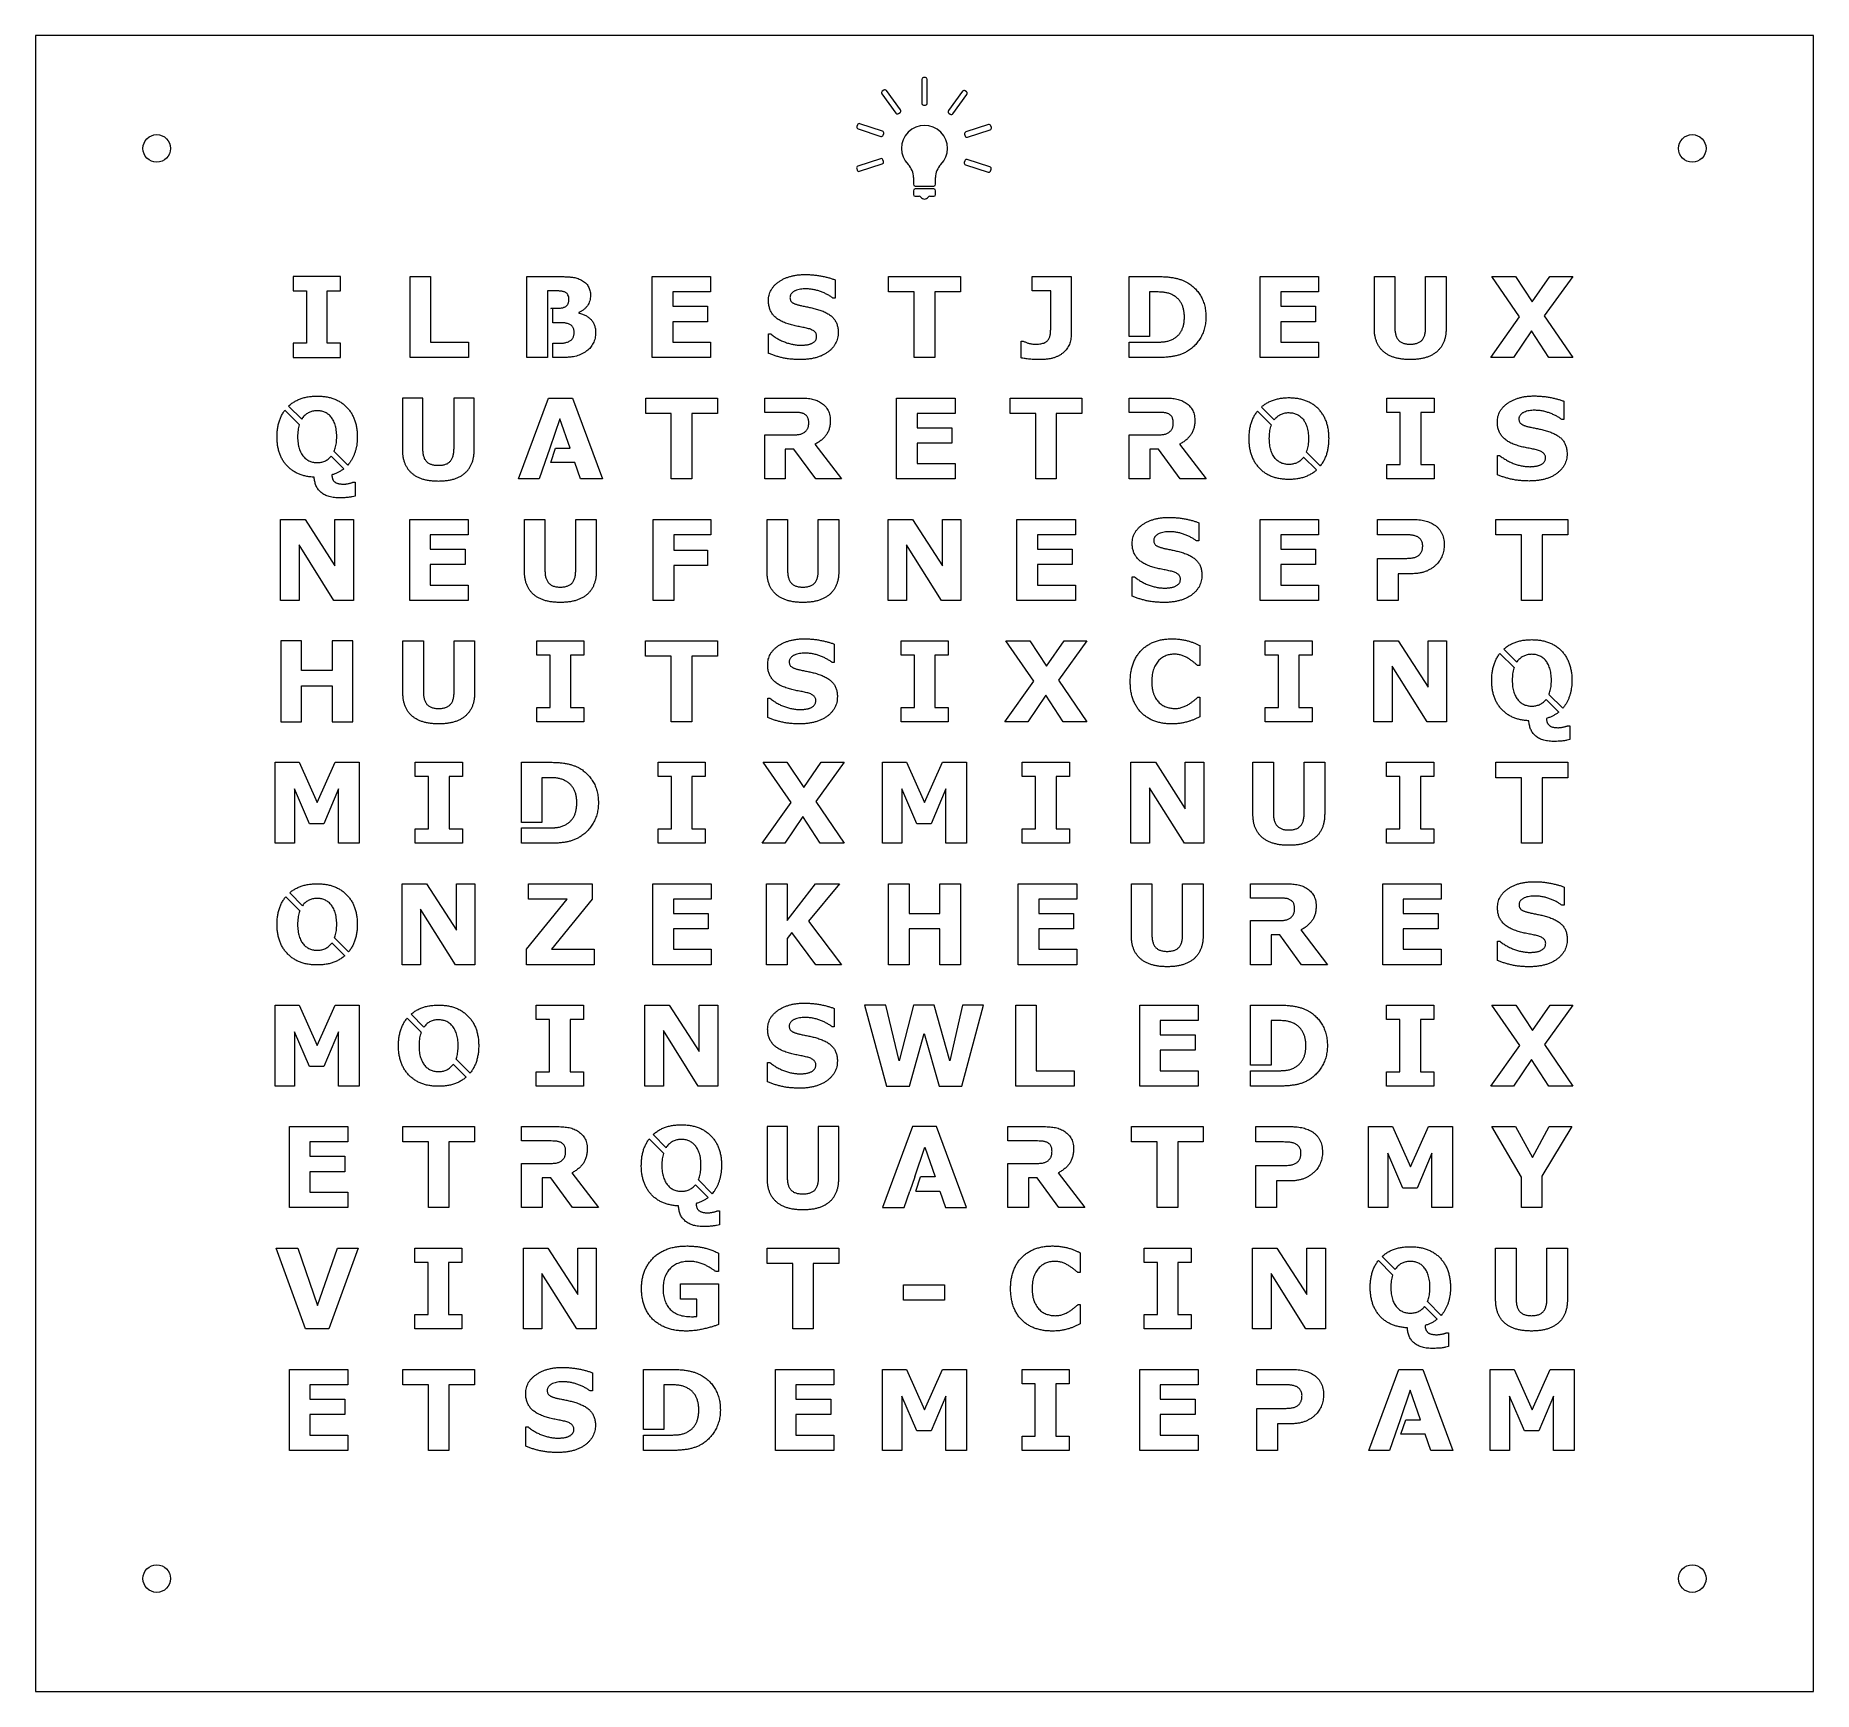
# Model space of a CAD drawing. Header units: millimetres. Extents: x -483 to 483, y -450 to 450.
import ezdxf

# ---------------------------------------------------------------- set-up
doc = ezdxf.new("R2010")
doc.units = ezdxf.units.MM

msp = doc.modelspace()

# ---------------------------------------------------------------- linework, layer by layer
at = {"color": 7, "linetype": 'Continuous', "lineweight": 15}
for p, q in [((483, 450), (-483, 450)), ((-483, 450), (-483, -450)), ((483, -450), (483, 450)), ((-1.5, 426.14), (-1.5, 413.14)), ((0.5, 427.14), (-0.5, 427.14)), ((1.5, 413.14), (1.5, 426.14)), ((-23.15, 418.3), (-15.51, 407.78)), ((-22.12, 420.28), (-22.93, 419.69)), ((-13.08, 409.54), (-20.73, 420.06)), ((20.63, 419.77), (12.99, 409.25)), ((15.42, 407.48), (23.06, 418)), ((22.84, 419.4), (22.03, 419.99)), ((-14.11, 407.56), (-13.31, 408.14)), ((-0.5, 412.14), (0.5, 412.14)), ((13.21, 407.85), (14.02, 407.26)), ((-36.39, 401.43), (-36.7, 400.48)), ((-36.06, 399.22), (-23.69, 395.2)), ((-22.77, 398.06), (-35.13, 402.07)), ((-22.43, 395.84), (-22.12, 396.8)), ((21.78, 396.32), (22.09, 395.37)), ((34.78, 401.6), (22.42, 397.58)), ((23.35, 394.73), (35.71, 398.74)), ((36.35, 400), (36.04, 400.96)), ((-36.85, 377.8), (-36.54, 376.84)), ((-23.85, 383.07), (-36.21, 379.06)), ((-35.28, 376.2), (-22.92, 380.22)), ((-22.28, 381.48), (-22.59, 382.43)), ((21.93, 381.95), (21.62, 381)), ((22.27, 379.74), (34.63, 375.73)), ((35.56, 378.58), (23.19, 382.6)), ((35.89, 376.37), (36.2, 377.32)), ((-6, 372.83), (-6, 369.15)), ((-5, 368.15), (5, 368.15)), ((6, 369.15), (6, 372.83)), ((-6, 365.65), (-6, 363.65)), ((5, 366.65), (-5, 366.65)), ((-5, 362.65), (-2.86, 362.65)), ((2.86, 362.65), (5, 362.65)), ((6, 363.65), (6, 365.65)), ((-317.32, 319), (-342.94, 319)), ((-342.94, 319), (-342.94, 311.2)), ((-317.32, 311.2), (-317.32, 319)), ((-279.52, 319), (-268.38, 319)), ((-279.52, 275), (-279.52, 319)), ((-268.38, 319), (-268.38, 283.35)), ((-216, 319), (-199.02, 319)), ((-216, 275), (-216, 319)), ((-147.96, 319), (-116.22, 319)), ((-147.96, 275), (-147.96, 319)), ((-116.22, 319), (-116.22, 310.65)), ((-19.49, 319), (19.49, 319)), ((-19.49, 310.65), (-19.49, 319)), ((19.49, 319), (19.49, 310.65)), ((58.57, 319), (79.74, 319)), ((58.57, 311.2), (58.57, 319)), ((79.74, 319), (79.74, 287.61)), ((111.14, 319), (127.17, 319)), ((111.14, 286.35), (111.14, 319)), ((182.4, 319), (214.15, 319)), ((182.4, 275), (182.4, 319)), ((214.15, 319), (214.15, 310.65)), ((244.43, 319), (255.56, 319)), ((244.43, 290.78), (244.43, 319)), ((255.56, 319), (255.56, 291.37)), ((272.27, 319), (283.41, 319)), ((272.27, 291.37), (272.27, 319)), ((283.41, 319), (283.41, 290.8)), ((308.2, 319), (321.13, 319)), ((323.34, 297.17), (308.2, 319)), ((321.13, 319), (330.26, 305.22)), ((330.26, 305.22), (339.79, 319)), ((352.2, 319), (336.77, 297.63)), ((339.79, 319), (352.2, 319)), ((-342.94, 311.2), (-335.7, 311.2)), ((-335.7, 311.2), (-335.7, 282.8)), ((-324.56, 282.8), (-324.56, 311.2)), ((-324.56, 311.2), (-317.32, 311.2)), ((-204.86, 311.2), (-204.86, 275)), ((-203.81, 311.2), (-204.86, 311.2)), ((-136.82, 310.65), (-136.82, 302.85)), ((-116.22, 310.65), (-136.82, 310.65)), ((-48.57, 317.22), (-48.57, 307.3)), ((-5.57, 310.65), (-19.49, 310.65)), ((-5.57, 275), (-5.57, 310.65)), ((5.57, 310.65), (5.57, 275)), ((19.49, 310.65), (5.57, 310.65)), ((68.6, 311.2), (58.57, 311.2)), ((68.6, 293.24), (68.6, 311.2)), ((122.28, 310.65), (122.28, 286.35)), ((125.22, 310.65), (122.28, 310.65)), ((193.54, 310.65), (193.54, 302.85)), ((214.15, 310.65), (193.54, 310.65)), ((-201.86, 301.73), (-203.11, 301.73)), ((-201.86, 293.94), (-201.86, 301.73)), ((-136.82, 302.85), (-117.89, 302.85)), ((-117.89, 302.85), (-117.89, 294.49)), ((-48.57, 307.3), (-49.82, 307.3)), ((193.54, 302.85), (212.48, 302.85)), ((212.48, 302.85), (212.48, 294.49)), ((-187.9, 299.4), (-187.9, 299.16)), ((-136.82, 294.49), (-136.82, 283.35)), ((-117.89, 294.49), (-136.82, 294.49)), ((193.54, 294.49), (193.54, 283.35)), ((212.48, 294.49), (193.54, 294.49)), ((307.65, 275), (323.34, 297.17)), ((336.77, 297.63), (352.2, 275)), ((-335.7, 282.8), (-342.94, 282.8)), ((-342.94, 282.8), (-342.94, 275)), ((-317.32, 282.8), (-324.56, 282.8)), ((-317.32, 275), (-317.32, 282.8)), ((-268.38, 283.35), (-247.77, 283.35)), ((-247.77, 283.35), (-247.77, 275)), ((-201.86, 275), (-201.86, 282.8)), ((-136.82, 283.35), (-116.22, 283.35)), ((-116.22, 283.35), (-116.22, 275)), ((-84.78, 287.81), (-83.52, 287.81)), ((-84.78, 277.28), (-84.78, 287.81)), ((52.44, 283.91), (53.52, 283.91)), ((52.44, 274.77), (52.44, 283.91)), ((122.28, 286.35), (111.14, 286.35)), ((111.14, 283.35), (125.22, 283.35)), ((111.14, 275), (111.14, 283.35)), ((193.54, 283.35), (214.15, 283.35)), ((214.15, 283.35), (214.15, 275)), ((329.8, 289.52), (320.02, 275)), ((339.24, 275), (329.8, 289.52)), ((-342.94, 275), (-317.32, 275)), ((-247.77, 275), (-279.52, 275)), ((-204.86, 275), (-216, 275)), ((-196.96, 275), (-201.86, 275)), ((-116.22, 275), (-147.96, 275)), ((5.57, 275), (-5.57, 275)), ((126.73, 275), (111.14, 275)), ((214.15, 275), (182.4, 275)), ((320.02, 275), (307.65, 275)), ((352.2, 275), (339.24, 275)), ((-272.53, 253), (-283.67, 253)), ((-283.67, 253), (-283.67, 224.8)), ((-272.53, 225.37), (-272.53, 253)), ((-244.68, 253), (-255.82, 253)), ((-255.82, 253), (-255.82, 225.37)), ((-244.68, 224.78), (-244.68, 253)), ((-220.64, 209), (-204.35, 253)), ((-204.35, 253), (-191.26, 253)), ((-191.26, 253), (-174.97, 209)), ((-151.49, 253), (-112.51, 253)), ((-151.49, 244.65), (-151.49, 253)), ((-112.51, 253), (-112.51, 244.65)), ((-86.84, 253), (-68.2, 253)), ((-86.84, 245.2), (-86.84, 253)), ((-15.15, 253), (16.6, 253)), ((-15.15, 209), (-15.15, 253)), ((16.6, 253), (16.6, 244.65)), ((46.51, 253), (85.49, 253)), ((46.51, 244.65), (46.51, 253)), ((85.49, 253), (85.49, 244.65)), ((111.23, 253), (129.86, 253)), ((111.23, 245.2), (111.23, 253)), ((251.29, 253), (276.91, 253)), ((251.29, 245.2), (251.29, 253)), ((276.91, 253), (276.91, 245.2)), ((347.46, 251.22), (347.46, 241.3)), ((-347.49, 246.37), (-339.69, 238.57)), ((-338.38, 241.5), (-345.48, 248.6)), ((-198.1, 241.77), (-203.64, 225.71)), ((-192.57, 225.71), (-198.1, 241.77)), ((-137.57, 244.65), (-151.49, 244.65)), ((-137.57, 209), (-137.57, 244.65)), ((-126.43, 244.65), (-126.43, 209)), ((-112.51, 244.65), (-126.43, 244.65)), ((-71.76, 245.2), (-86.84, 245.2)), ((-4.01, 244.65), (-4.01, 236.85)), ((16.6, 244.65), (-4.01, 244.65)), ((60.43, 244.65), (46.51, 244.65)), ((60.43, 209), (60.43, 244.65)), ((71.57, 244.65), (71.57, 209)), ((85.49, 244.65), (71.57, 244.65)), ((126.3, 245.2), (111.23, 245.2)), ((180.96, 245.92), (188.56, 238.32)), ((190.03, 241.09), (183.05, 248.07)), ((258.53, 245.2), (251.29, 245.2)), ((258.53, 216.8), (258.53, 245.2)), ((269.67, 245.2), (269.67, 216.8)), ((276.91, 245.2), (269.67, 245.2)), ((-86.84, 232.95), (-72.36, 232.95)), ((-86.84, 209), (-86.84, 232.95)), ((-4.01, 236.85), (14.93, 236.85)), ((14.93, 236.85), (14.93, 228.49)), ((111.23, 232.95), (125.7, 232.95)), ((111.23, 209), (111.23, 232.95)), ((347.46, 241.3), (346.21, 241.3)), ((-313.38, 216.5), (-320.83, 223.95)), ((-203.64, 225.71), (-206.28, 217.91)), ((-203.11, 217.91), (-200.47, 225.71)), ((-200.47, 225.71), (-192.57, 225.71)), ((-75.7, 225.15), (-75.7, 209)), ((-70.91, 225.15), (-75.7, 225.15)), ((-59.1, 209), (-70.91, 225.15)), ((-59.55, 227.87), (-45.06, 209)), ((-4.01, 228.49), (-4.01, 217.35)), ((14.93, 228.49), (-4.01, 228.49)), ((122.37, 225.15), (122.37, 209)), ((127.16, 225.15), (122.37, 225.15)), ((138.97, 209), (127.16, 225.15)), ((138.52, 227.87), (153, 209)), ((215.07, 216.05), (207.45, 223.67)), ((-322.45, 221.33), (-315.58, 214.46)), ((-206.28, 217.91), (-209.36, 209)), ((-189.93, 217.91), (-203.11, 217.91)), ((-186.85, 209), (-189.93, 217.91)), ((-4.01, 217.35), (16.6, 217.35)), ((16.6, 217.35), (16.6, 209)), ((205.99, 220.89), (212.99, 213.89)), ((251.29, 216.8), (258.53, 216.8)), ((251.29, 209), (251.29, 216.8)), ((269.67, 216.8), (276.91, 216.8)), ((276.91, 216.8), (276.91, 209)), ((311.25, 221.81), (312.51, 221.81)), ((311.25, 211.28), (311.25, 221.81)), ((-310.36, 207.26), (-309.26, 207.26)), ((-309.26, 207.26), (-309.26, 199.7)), ((-209.36, 209), (-220.64, 209)), ((-174.97, 209), (-186.85, 209)), ((-126.43, 209), (-137.57, 209)), ((-75.7, 209), (-86.84, 209)), ((-45.06, 209), (-59.1, 209)), ((16.6, 209), (-15.15, 209)), ((71.57, 209), (60.43, 209)), ((122.37, 209), (111.23, 209)), ((153, 209), (138.97, 209)), ((276.91, 209), (251.29, 209)), ((-349.83, 187), (-336.59, 187)), ((-349.83, 143), (-349.83, 187)), ((-336.59, 187), (-320.31, 161.8)), ((-320.31, 187), (-310.29, 187)), ((-320.31, 161.8), (-320.31, 187)), ((-310.29, 187), (-310.29, 143)), ((-279.73, 187), (-247.98, 187)), ((-279.73, 143), (-279.73, 187)), ((-247.98, 187), (-247.98, 178.65)), ((-217.35, 187), (-206.21, 187)), ((-217.35, 158.78), (-217.35, 187)), ((-206.21, 187), (-206.21, 159.37)), ((-189.5, 187), (-178.37, 187)), ((-189.5, 159.37), (-189.5, 187)), ((-178.37, 187), (-178.37, 158.8)), ((-147.34, 187), (-116.15, 187)), ((-147.34, 143), (-147.34, 187)), ((-116.15, 187), (-116.15, 178.65)), ((-85.56, 187), (-74.42, 187)), ((-85.56, 158.78), (-85.56, 187)), ((-74.42, 187), (-74.42, 159.37)), ((-57.71, 187), (-46.57, 187)), ((-57.71, 159.37), (-57.71, 187)), ((-46.57, 187), (-46.57, 158.8)), ((-19.79, 187), (-6.55, 187)), ((-19.79, 143), (-19.79, 187)), ((-6.55, 187), (9.73, 161.8)), ((9.73, 187), (19.76, 187)), ((9.73, 161.8), (9.73, 187)), ((19.76, 187), (19.76, 143)), ((50.24, 187), (81.99, 187)), ((50.24, 143), (50.24, 187)), ((81.99, 187), (81.99, 178.65)), ((149.06, 185.22), (149.06, 175.3)), ((182.4, 187), (214.15, 187)), ((182.4, 143), (182.4, 187)), ((214.15, 187), (214.15, 178.65)), ((246.19, 187), (264.8, 187)), ((246.19, 178.65), (246.19, 187)), ((310.51, 187), (349.49, 187)), ((310.51, 178.65), (310.51, 187)), ((349.49, 187), (349.49, 178.65)), ((-268.59, 178.65), (-268.59, 170.85)), ((-247.98, 178.65), (-268.59, 178.65)), ((-136.2, 178.65), (-136.2, 170.29)), ((-116.15, 178.65), (-136.2, 178.65)), ((61.38, 178.65), (61.38, 170.85)), ((81.99, 178.65), (61.38, 178.65)), ((149.06, 175.3), (147.82, 175.3)), ((193.54, 178.65), (193.54, 170.85)), ((214.15, 178.65), (193.54, 178.65)), ((259.29, 178.65), (246.19, 178.65)), ((324.43, 178.65), (310.51, 178.65)), ((324.43, 143), (324.43, 178.65)), ((335.57, 178.65), (335.57, 143)), ((349.49, 178.65), (335.57, 178.65)), ((-339.8, 173.2), (-339.8, 143)), ((-320.85, 143), (-339.8, 173.2)), ((-268.59, 170.85), (-249.65, 170.85)), ((-249.65, 170.85), (-249.65, 162.49)), ((-136.2, 170.29), (-117.82, 170.29)), ((-117.82, 170.29), (-117.82, 161.94)), ((-9.76, 173.2), (-9.76, 143)), ((9.19, 143), (-9.76, 173.2)), ((61.38, 170.85), (80.32, 170.85)), ((80.32, 170.85), (80.32, 162.49)), ((193.54, 170.85), (212.48, 170.85)), ((212.48, 170.85), (212.48, 162.49)), ((246.19, 165.84), (260.61, 165.84)), ((246.19, 143), (246.19, 165.84)), ((-268.59, 162.49), (-268.59, 151.35)), ((-249.65, 162.49), (-268.59, 162.49)), ((-136.2, 161.94), (-136.2, 143)), ((-117.82, 161.94), (-136.2, 161.94)), ((61.38, 162.49), (61.38, 151.35)), ((80.32, 162.49), (61.38, 162.49)), ((112.86, 155.81), (114.11, 155.81)), ((112.86, 145.28), (112.86, 155.81)), ((193.54, 162.49), (193.54, 151.35)), ((212.48, 162.49), (193.54, 162.49)), ((257.33, 157.48), (257.33, 143)), ((264.42, 157.48), (257.33, 157.48)), ((-268.59, 151.35), (-247.98, 151.35)), ((-247.98, 151.35), (-247.98, 143)), ((61.38, 151.35), (81.99, 151.35)), ((81.99, 151.35), (81.99, 143)), ((193.54, 151.35), (214.15, 151.35)), ((214.15, 151.35), (214.15, 143)), ((-339.8, 143), (-349.83, 143)), ((-310.29, 143), (-320.85, 143)), ((-247.98, 143), (-279.73, 143)), ((-136.2, 143), (-147.34, 143)), ((-9.76, 143), (-19.79, 143)), ((19.76, 143), (9.19, 143)), ((81.99, 143), (50.24, 143)), ((214.15, 143), (182.4, 143)), ((257.33, 143), (246.19, 143)), ((335.57, 143), (324.43, 143)), ((-338.53, 121), (-349.67, 121)), ((-349.67, 121), (-349.67, 77)), ((-338.53, 104.85), (-338.53, 121)), ((-310.68, 121), (-321.82, 121)), ((-321.82, 121), (-321.82, 104.85)), ((-310.68, 77), (-310.68, 121)), ((-283.43, 121), (-272.29, 121)), ((-283.43, 92.78), (-283.43, 121)), ((-272.29, 121), (-272.29, 93.37)), ((-255.58, 121), (-244.44, 121)), ((-255.58, 93.37), (-255.58, 121)), ((-244.44, 121), (-244.44, 92.8)), ((-210.7, 121), (-185.08, 121)), ((-210.7, 113.2), (-210.7, 121)), ((-185.08, 121), (-185.08, 113.2)), ((-151.52, 121), (-112.53, 121)), ((-151.52, 112.65), (-151.52, 121)), ((-112.53, 121), (-112.53, 112.65)), ((-49.01, 119.22), (-49.01, 109.3)), ((-12.7, 121), (12.92, 121)), ((-12.7, 113.2), (-12.7, 121)), ((12.92, 121), (12.92, 113.2)), ((44.27, 121), (57.2, 121)), ((59.4, 99.17), (44.27, 121)), ((57.2, 121), (66.33, 107.22)), ((66.33, 107.22), (75.86, 121)), ((88.27, 121), (72.84, 99.63)), ((75.86, 121), (88.27, 121)), ((149.66, 118.42), (149.66, 107.63)), ((185.03, 121), (210.65, 121)), ((185.03, 113.2), (185.03, 121)), ((210.65, 121), (210.65, 113.2)), ((244.12, 121), (257.35, 121)), ((244.12, 77), (244.12, 121)), ((257.35, 121), (273.64, 95.8)), ((273.64, 121), (283.66, 121)), ((273.64, 95.8), (273.64, 121)), ((283.66, 121), (283.66, 77)), ((321.75, 109.38), (314.7, 116.43)), ((-203.46, 113.2), (-210.7, 113.2)), ((-203.46, 84.8), (-203.46, 113.2)), ((-192.32, 113.2), (-192.32, 84.8)), ((-185.08, 113.2), (-192.32, 113.2)), ((-137.59, 112.65), (-151.52, 112.65)), ((-137.59, 77), (-137.59, 112.65)), ((-126.45, 112.65), (-126.45, 77)), ((-112.53, 112.65), (-126.45, 112.65)), ((-49.01, 109.3), (-50.25, 109.3)), ((-5.46, 113.2), (-12.7, 113.2)), ((-5.46, 84.8), (-5.46, 113.2)), ((5.68, 113.2), (5.68, 84.8)), ((12.92, 113.2), (5.68, 113.2)), ((149.66, 107.63), (148.36, 107.63)), ((192.27, 113.2), (185.03, 113.2)), ((192.27, 84.8), (192.27, 113.2)), ((203.41, 113.2), (203.41, 84.8)), ((210.65, 113.2), (203.41, 113.2)), ((254.14, 107.2), (254.14, 77)), ((273.1, 77), (254.14, 107.2)), ((312.66, 114.22), (320.38, 106.5)), ((-321.82, 104.85), (-338.53, 104.85)), ((43.71, 77), (59.4, 99.17)), ((72.84, 99.63), (88.27, 77)), ((-338.53, 77), (-338.53, 96.49)), ((-338.53, 96.49), (-321.82, 96.49)), ((-321.82, 96.49), (-321.82, 77)), ((-85.21, 89.81), (-83.96, 89.81)), ((-85.21, 79.28), (-85.21, 89.81)), ((65.87, 91.52), (56.09, 77)), ((75.3, 77), (65.87, 91.52)), ((148.49, 90.37), (149.66, 90.37)), ((149.66, 90.37), (149.66, 79.72)), ((337.7, 89.18), (344.62, 82.26)), ((346.78, 84.34), (339.27, 91.85)), ((-210.7, 84.8), (-203.46, 84.8)), ((-210.7, 77), (-210.7, 84.8)), ((-192.32, 84.8), (-185.08, 84.8)), ((-185.08, 84.8), (-185.08, 77)), ((-12.7, 84.8), (-5.46, 84.8)), ((-12.7, 77), (-12.7, 84.8)), ((5.68, 84.8), (12.92, 84.8)), ((12.92, 84.8), (12.92, 77)), ((185.03, 84.8), (192.27, 84.8)), ((185.03, 77), (185.03, 84.8)), ((203.41, 84.8), (210.65, 84.8)), ((210.65, 84.8), (210.65, 77)), ((-349.67, 77), (-338.53, 77)), ((-321.82, 77), (-310.68, 77)), ((-185.08, 77), (-210.7, 77)), ((-126.45, 77), (-137.59, 77)), ((12.92, 77), (-12.7, 77)), ((56.09, 77), (43.71, 77)), ((88.27, 77), (75.3, 77)), ((210.65, 77), (185.03, 77)), ((254.14, 77), (244.12, 77)), ((283.66, 77), (273.1, 77)), ((349.61, 74.88), (350.71, 74.88)), ((350.71, 74.88), (350.71, 67.32)), ((-352.89, 55), (-339.85, 55)), ((-352.89, 11), (-352.89, 55)), ((-339.85, 55), (-330.03, 33.09)), ((-330.03, 33.09), (-320.24, 55)), ((-320.24, 55), (-307.22, 55)), ((-307.22, 55), (-307.22, 11)), ((-276.7, 55), (-251.08, 55)), ((-276.7, 47.2), (-276.7, 55)), ((-251.08, 55), (-251.08, 47.2)), ((-218.97, 55), (-202.94, 55)), ((-218.97, 22.35), (-218.97, 55)), ((-144.75, 55), (-119.13, 55)), ((-144.75, 47.2), (-144.75, 55)), ((-119.13, 55), (-119.13, 47.2)), ((-87.67, 55), (-74.74, 55)), ((-72.53, 33.17), (-87.67, 55)), ((-74.74, 55), (-65.61, 41.22)), ((-65.61, 41.22), (-56.08, 55)), ((-43.67, 55), (-59.1, 33.63)), ((-56.08, 55), (-43.67, 55)), ((-22.9, 55), (-9.85, 55)), ((-22.9, 11), (-22.9, 55)), ((-9.85, 55), (-0.04, 33.09)), ((-0.04, 33.09), (9.75, 55)), ((9.75, 55), (22.77, 55)), ((22.77, 55), (22.77, 11)), ((53.09, 55), (78.71, 55)), ((53.09, 47.2), (53.09, 55)), ((78.71, 55), (78.71, 47.2)), ((112.2, 55), (125.44, 55)), ((112.2, 11), (112.2, 55)), ((125.44, 55), (141.72, 29.8)), ((141.72, 55), (151.75, 55)), ((141.72, 29.8), (141.72, 55)), ((151.75, 55), (151.75, 11)), ((178.44, 55), (189.58, 55)), ((178.44, 26.78), (178.44, 55)), ((189.58, 55), (189.58, 27.37)), ((206.29, 55), (217.43, 55)), ((206.29, 27.37), (206.29, 55)), ((217.43, 55), (217.43, 26.8)), ((251.07, 55), (276.69, 55)), ((251.07, 47.2), (251.07, 55)), ((276.69, 55), (276.69, 47.2)), ((310.51, 55), (349.49, 55)), ((310.51, 46.65), (310.51, 55)), ((349.49, 55), (349.49, 46.65)), ((-342.31, 40.56), (-342.31, 11)), ((-334.22, 21.58), (-342.31, 40.56)), ((-318.36, 40.56), (-326.45, 21.58)), ((-318.36, 11), (-318.36, 40.56)), ((-269.46, 47.2), (-276.7, 47.2)), ((-269.46, 18.8), (-269.46, 47.2)), ((-258.32, 47.2), (-258.32, 18.8)), ((-251.08, 47.2), (-258.32, 47.2)), ((-207.83, 46.65), (-207.83, 22.35)), ((-204.9, 46.65), (-207.83, 46.65)), ((-137.51, 47.2), (-144.75, 47.2)), ((-137.51, 18.8), (-137.51, 47.2)), ((-126.37, 47.2), (-126.37, 18.8)), ((-119.13, 47.2), (-126.37, 47.2)), ((-12.32, 40.56), (-12.32, 11)), ((-4.22, 21.58), (-12.32, 40.56)), ((11.63, 40.56), (3.54, 21.58)), ((11.63, 11), (11.63, 40.56)), ((60.33, 47.2), (53.09, 47.2)), ((60.33, 18.8), (60.33, 47.2)), ((71.47, 47.2), (71.47, 18.8)), ((78.71, 47.2), (71.47, 47.2)), ((122.23, 41.2), (122.23, 11)), ((141.18, 11), (122.23, 41.2)), ((258.31, 47.2), (251.07, 47.2)), ((258.31, 18.8), (258.31, 47.2)), ((269.45, 47.2), (269.45, 18.8)), ((276.69, 47.2), (269.45, 47.2)), ((324.43, 46.65), (310.51, 46.65)), ((324.43, 11), (324.43, 46.65)), ((335.57, 46.65), (335.57, 11)), ((349.49, 46.65), (335.57, 46.65)), ((-88.22, 11), (-72.53, 33.17)), ((-59.1, 33.63), (-43.67, 11)), ((-326.45, 21.58), (-334.22, 21.58)), ((-207.83, 22.35), (-218.97, 22.35)), ((-218.97, 19.35), (-204.9, 19.35)), ((-218.97, 11), (-218.97, 19.35)), ((-66.07, 25.52), (-75.85, 11)), ((-56.63, 11), (-66.07, 25.52)), ((3.54, 21.58), (-4.22, 21.58)), ((-342.31, 11), (-352.89, 11)), ((-307.22, 11), (-318.36, 11)), ((-276.7, 18.8), (-269.46, 18.8)), ((-276.7, 11), (-276.7, 18.8)), ((-251.08, 11), (-276.7, 11)), ((-258.32, 18.8), (-251.08, 18.8)), ((-251.08, 18.8), (-251.08, 11)), ((-203.39, 11), (-218.97, 11)), ((-144.75, 18.8), (-137.51, 18.8)), ((-144.75, 11), (-144.75, 18.8)), ((-119.13, 11), (-144.75, 11)), ((-126.37, 18.8), (-119.13, 18.8)), ((-119.13, 18.8), (-119.13, 11)), ((-75.85, 11), (-88.22, 11)), ((-43.67, 11), (-56.63, 11)), ((-12.32, 11), (-22.9, 11)), ((22.77, 11), (11.63, 11)), ((53.09, 18.8), (60.33, 18.8)), ((53.09, 11), (53.09, 18.8)), ((78.71, 11), (53.09, 11)), ((71.47, 18.8), (78.71, 18.8)), ((78.71, 18.8), (78.71, 11)), ((122.23, 11), (112.2, 11)), ((151.75, 11), (141.18, 11)), ((251.07, 18.8), (258.31, 18.8)), ((251.07, 11), (251.07, 18.8)), ((276.69, 11), (251.07, 11)), ((269.45, 18.8), (276.69, 18.8)), ((276.69, 18.8), (276.69, 11)), ((335.57, 11), (324.43, 11)), ((-347.02, -18.1), (-339.41, -25.71)), ((-337.95, -22.93), (-344.93, -15.95)), ((-283.88, -11), (-270.65, -11)), ((-283.88, -55), (-283.88, -11)), ((-270.65, -11), (-254.37, -36.2)), ((-254.37, -11), (-244.34, -11)), ((-254.37, -36.2), (-254.37, -11)), ((-244.34, -11), (-244.34, -55)), ((-215.13, -11), (-180.6, -11)), ((-215.13, -19.35), (-215.13, -11)), ((-180.6, -11), (-180.6, -19.35)), ((-147.57, -11), (-115.83, -11)), ((-147.57, -55), (-147.57, -11)), ((-115.83, -11), (-115.83, -19.35)), ((-85.77, -11), (-74.63, -11)), ((-85.77, -55), (-85.77, -11)), ((-74.63, -31.02), (-59.22, -11)), ((-74.63, -11), (-74.63, -31.02)), ((-46.23, -11), (-63.04, -31.36)), ((-59.22, -11), (-46.23, -11)), ((-19.51, -11), (-8.37, -11)), ((-19.51, -55), (-19.51, -11)), ((-8.37, -11), (-8.37, -27.15)), ((8.34, -11), (19.47, -11)), ((8.34, -27.15), (8.34, -11)), ((19.47, -11), (19.47, -55)), ((50.96, -11), (82.71, -11)), ((50.96, -55), (50.96, -11)), ((82.71, -11), (82.71, -19.35)), ((112.41, -11), (123.55, -11)), ((112.41, -39.22), (112.41, -11)), ((123.55, -11), (123.55, -38.63)), ((140.25, -11), (151.39, -11)), ((140.25, -38.63), (140.25, -11)), ((151.39, -11), (151.39, -39.2)), ((177.14, -11), (195.77, -11)), ((177.14, -18.8), (177.14, -11)), ((192.21, -18.8), (177.14, -18.8)), ((248.96, -11), (280.71, -11)), ((248.96, -55), (248.96, -11)), ((280.71, -11), (280.71, -19.35)), ((347.54, -12.78), (347.54, -22.7)), ((-273.86, -24.8), (-273.86, -55)), ((-254.91, -55), (-273.86, -24.8)), ((-216.25, -46.65), (-194.16, -19.35)), ((-194.16, -19.35), (-215.13, -19.35)), ((-180.6, -19.35), (-202.7, -46.65)), ((-136.43, -19.35), (-136.43, -27.15)), ((-115.83, -19.35), (-136.43, -19.35)), ((-136.43, -27.15), (-117.5, -27.15)), ((-117.5, -27.15), (-117.5, -35.51)), ((-8.37, -27.15), (8.34, -27.15)), ((62.1, -19.35), (62.1, -27.15)), ((82.71, -19.35), (62.1, -19.35)), ((62.1, -27.15), (81.04, -27.15)), ((81.04, -27.15), (81.04, -35.51)), ((260.1, -19.35), (260.1, -27.15)), ((280.71, -19.35), (260.1, -19.35)), ((260.1, -27.15), (279.04, -27.15)), ((279.04, -27.15), (279.04, -35.51)), ((347.54, -22.7), (346.3, -22.7)), ((-136.43, -35.51), (-136.43, -46.65)), ((-117.5, -35.51), (-136.43, -35.51)), ((-72.02, -37.58), (-74.63, -40.84)), ((-59.1, -55), (-72.02, -37.58)), ((-63.04, -31.36), (-45.11, -55)), ((-8.37, -35.51), (-8.37, -55)), ((8.34, -35.51), (-8.37, -35.51)), ((8.34, -55), (8.34, -35.51)), ((62.1, -35.51), (62.1, -46.65)), ((81.04, -35.51), (62.1, -35.51)), ((177.14, -31.05), (191.61, -31.05)), ((177.14, -55), (177.14, -31.05)), ((204.43, -36.13), (218.91, -55)), ((260.1, -35.51), (260.1, -46.65)), ((279.04, -35.51), (260.1, -35.51)), ((-321.99, -43.13), (-314.98, -50.14)), ((-312.9, -47.98), (-320.51, -40.37)), ((-216.25, -55), (-216.25, -46.65)), ((-202.7, -46.65), (-179.49, -46.65)), ((-179.49, -46.65), (-179.49, -55)), ((-136.43, -46.65), (-115.83, -46.65)), ((-115.83, -46.65), (-115.83, -55)), ((-74.63, -40.84), (-74.63, -55)), ((62.1, -46.65), (82.71, -46.65)), ((82.71, -46.65), (82.71, -55)), ((188.28, -38.85), (188.28, -55)), ((193.06, -38.85), (188.28, -38.85)), ((204.87, -55), (193.06, -38.85)), ((260.1, -46.65), (280.71, -46.65)), ((280.71, -46.65), (280.71, -55)), ((311.34, -42.19), (312.59, -42.19)), ((311.34, -52.72), (311.34, -42.19)), ((-273.86, -55), (-283.88, -55)), ((-244.34, -55), (-254.91, -55)), ((-179.49, -55), (-216.25, -55)), ((-115.83, -55), (-147.57, -55)), ((-74.63, -55), (-85.77, -55)), ((-45.11, -55), (-59.1, -55)), ((-8.37, -55), (-19.51, -55)), ((19.47, -55), (8.34, -55)), ((82.71, -55), (50.96, -55)), ((188.28, -55), (177.14, -55)), ((218.91, -55), (204.87, -55)), ((280.71, -55), (248.96, -55)), ((-352.89, -77), (-339.85, -77)), ((-352.89, -121), (-352.89, -77)), ((-339.85, -77), (-330.03, -98.91)), ((-330.03, -98.91), (-320.24, -77)), ((-320.24, -77), (-307.22, -77)), ((-307.22, -77), (-307.22, -121)), ((-210.94, -77), (-185.32, -77)), ((-210.94, -84.8), (-210.94, -77)), ((-185.32, -77), (-185.32, -84.8)), ((-151.92, -77), (-138.69, -77)), ((-151.92, -121), (-151.92, -77)), ((-138.69, -77), (-122.4, -102.2)), ((-122.4, -77), (-112.38, -77)), ((-122.4, -102.2), (-122.4, -77)), ((-112.38, -77), (-112.38, -121)), ((-32.51, -77), (-20.62, -121)), ((-20.97, -77), (-32.51, -77)), ((-13.84, -107.28), (-20.97, -77)), ((-6.06, -77), (-13.84, -107.28)), ((5.29, -77), (-6.06, -77)), ((13.77, -107.28), (5.29, -77)), ((20.56, -77), (13.77, -107.28)), ((20.21, -121), (32.1, -77)), ((32.1, -77), (20.56, -77)), ((49.57, -77), (60.71, -77)), ((49.57, -121), (49.57, -77)), ((60.71, -77), (60.71, -112.65)), ((116.96, -77), (148.71, -77)), ((116.96, -121), (116.96, -77)), ((148.71, -77), (148.71, -85.35)), ((177.14, -77), (193.17, -77)), ((177.14, -109.65), (177.14, -77)), ((251.11, -77), (276.73, -77)), ((251.11, -84.8), (251.11, -77)), ((276.73, -77), (276.73, -84.8)), ((308.28, -77), (321.21, -77)), ((323.41, -98.83), (308.28, -77)), ((321.21, -77), (330.34, -90.78)), ((330.34, -90.78), (339.87, -77)), ((352.28, -77), (336.85, -98.37)), ((339.87, -77), (352.28, -77)), ((-281.06, -84.07), (-273.44, -91.68)), ((-271.98, -88.9), (-278.96, -81.91)), ((-203.7, -84.8), (-210.94, -84.8)), ((-203.7, -113.2), (-203.7, -84.8)), ((-192.57, -84.8), (-192.57, -113.2)), ((-185.32, -84.8), (-192.57, -84.8)), ((-49.01, -78.78), (-49.01, -88.7)), ((128.1, -85.35), (128.1, -93.15)), ((148.71, -85.35), (128.1, -85.35)), ((188.28, -85.35), (188.28, -109.65)), ((191.21, -85.35), (188.28, -85.35)), ((258.35, -84.8), (251.11, -84.8)), ((258.35, -113.2), (258.35, -84.8)), ((269.49, -84.8), (269.49, -113.2)), ((276.73, -84.8), (269.49, -84.8)), ((-342.31, -91.44), (-342.31, -121)), ((-334.22, -110.42), (-342.31, -91.44)), ((-318.36, -91.44), (-326.45, -110.42)), ((-318.36, -121), (-318.36, -91.44)), ((-141.9, -90.8), (-141.9, -121)), ((-122.94, -121), (-141.9, -90.8)), ((-49.01, -88.7), (-50.26, -88.7)), ((-8.08, -121), (-0.1, -92.33)), ((-0.1, -92.33), (7.96, -121)), ((128.1, -93.15), (147.04, -93.15)), ((147.04, -93.15), (147.04, -101.51)), ((128.1, -101.51), (128.1, -112.65)), ((147.04, -101.51), (128.1, -101.51)), ((307.72, -121), (323.41, -98.83)), ((336.85, -98.37), (352.28, -121)), ((-326.45, -110.42), (-334.22, -110.42)), ((-256.02, -109.1), (-249.02, -116.1)), ((-246.93, -113.95), (-254.54, -106.34)), ((-210.94, -113.2), (-203.7, -113.2)), ((-210.94, -121), (-210.94, -113.2)), ((-192.57, -113.2), (-185.32, -113.2)), ((-185.32, -113.2), (-185.32, -121)), ((-85.22, -108.19), (-83.96, -108.19)), ((-85.22, -118.72), (-85.22, -108.19)), ((60.71, -112.65), (81.32, -112.65)), ((81.32, -112.65), (81.32, -121)), ((128.1, -112.65), (148.71, -112.65)), ((148.71, -112.65), (148.71, -121)), ((188.28, -109.65), (177.14, -109.65)), ((177.14, -112.65), (191.21, -112.65)), ((177.14, -121), (177.14, -112.65)), ((251.11, -113.2), (258.35, -113.2)), ((251.11, -121), (251.11, -113.2)), ((269.49, -113.2), (276.73, -113.2)), ((276.73, -113.2), (276.73, -121)), ((329.88, -106.48), (320.1, -121)), ((339.31, -121), (329.88, -106.48)), ((-342.31, -121), (-352.89, -121)), ((-307.22, -121), (-318.36, -121)), ((-185.32, -121), (-210.94, -121)), ((-141.9, -121), (-151.92, -121)), ((-112.38, -121), (-122.94, -121)), ((-20.62, -121), (-8.08, -121)), ((7.96, -121), (20.21, -121)), ((81.32, -121), (49.57, -121)), ((148.71, -121), (116.96, -121)), ((192.72, -121), (177.14, -121)), ((276.73, -121), (251.11, -121)), ((320.1, -121), (307.72, -121)), ((352.28, -121), (339.31, -121)), ((-345.04, -143), (-313.29, -143)), ((-345.04, -187), (-345.04, -143)), ((-313.29, -143), (-313.29, -151.35)), ((-283.49, -143), (-244.51, -143)), ((-283.49, -151.35), (-283.49, -143)), ((-244.51, -143), (-244.51, -151.35)), ((-218.92, -143), (-200.29, -143)), ((-218.92, -150.77), (-218.92, -143)), ((-74.42, -143), (-85.56, -143)), ((-85.56, -143), (-85.56, -171.2)), ((-74.42, -170.63), (-74.42, -143)), ((-46.57, -143), (-57.71, -143)), ((-57.71, -143), (-57.71, -170.63)), ((-46.57, -171.22), (-46.57, -143)), ((-6.6, -143), (-22.89, -187)), ((6.49, -143), (-6.6, -143)), ((22.78, -187), (6.49, -143)), ((45.33, -143), (63.96, -143)), ((45.33, -150.8), (45.33, -143)), ((112.51, -143), (151.49, -143)), ((112.51, -151.35), (112.51, -143)), ((151.49, -143), (151.49, -151.35)), ((180.04, -143), (198.65, -143)), ((180.04, -151.35), (180.04, -143)), ((241.18, -143), (254.23, -143)), ((241.18, -187), (241.18, -143)), ((254.23, -143), (264.04, -164.91)), ((264.04, -164.91), (273.83, -143)), ((273.83, -143), (286.85, -143)), ((286.85, -143), (286.85, -187)), ((308.22, -143), (321.14, -143)), ((324.37, -170.51), (308.22, -143)), ((321.14, -143), (330.3, -159.75)), ((330.3, -159.75), (339.32, -143)), ((351.66, -143), (335.51, -169.98)), ((339.32, -143), (351.66, -143)), ((-333.9, -151.35), (-333.9, -159.15)), ((-313.29, -151.35), (-333.9, -151.35)), ((-269.57, -151.35), (-283.49, -151.35)), ((-269.57, -187), (-269.57, -151.35)), ((-258.43, -151.35), (-258.43, -187)), ((-244.51, -151.35), (-258.43, -151.35)), ((-207.78, -150.77), (-218.92, -150.77)), ((-207.78, -150.8), (-207.78, -150.77)), ((-203.85, -150.8), (-207.78, -150.8)), ((-149.51, -149.61), (-141.74, -157.38)), ((-140.41, -154.47), (-147.5, -147.38)), ((-5.29, -170.29), (0.24, -154.23)), ((0.24, -154.23), (5.78, -170.29)), ((60.4, -150.8), (45.33, -150.8)), ((126.43, -151.35), (112.51, -151.35)), ((126.43, -187), (126.43, -151.35)), ((137.57, -151.35), (137.57, -187)), ((151.49, -151.35), (137.57, -151.35)), ((193.14, -151.35), (180.04, -151.35)), ((-333.9, -159.15), (-314.96, -159.15)), ((-314.96, -159.15), (-314.96, -167.51)), ((-218.92, -163.05), (-204.45, -163.05)), ((-218.92, -187), (-218.92, -163.05)), ((45.33, -163.05), (59.8, -163.05)), ((45.33, -187), (45.33, -163.05)), ((180.04, -164.16), (194.46, -164.16)), ((180.04, -187), (180.04, -164.16)), ((251.76, -157.44), (251.76, -187)), ((259.86, -176.42), (251.76, -157.44)), ((275.71, -157.44), (267.62, -176.42)), ((275.71, -187), (275.71, -157.44)), ((-333.9, -167.51), (-333.9, -178.65)), ((-314.96, -167.51), (-333.9, -167.51)), ((-207.78, -170.85), (-207.78, -187)), ((-202.99, -170.85), (-207.78, -170.85)), ((-191.19, -187), (-202.99, -170.85)), ((-191.63, -168.13), (-177.15, -187)), ((-115.4, -179.48), (-122.87, -172.01)), ((-5.29, -170.29), (-7.93, -178.09)), ((-4.76, -178.09), (-2.13, -170.29)), ((5.78, -170.29), (-2.13, -170.29)), ((56.47, -170.85), (56.47, -187)), ((61.26, -170.85), (56.47, -170.85)), ((73.07, -187), (61.26, -170.85)), ((72.62, -168.13), (87.1, -187)), ((191.17, -172.52), (191.17, -187)), ((198.27, -172.52), (191.17, -172.52)), ((324.37, -187), (324.37, -170.51)), ((335.51, -169.98), (335.51, -187)), ((-333.9, -178.65), (-313.29, -178.65)), ((-313.29, -178.65), (-313.29, -187)), ((-124.47, -174.65), (-117.59, -181.54)), ((-11.01, -187), (-7.93, -178.09)), ((-4.76, -178.09), (8.41, -178.09)), ((8.41, -178.09), (11.49, -187)), ((267.62, -176.42), (259.86, -176.42)), ((-313.29, -187), (-345.04, -187)), ((-258.43, -187), (-269.57, -187)), ((-207.78, -187), (-218.92, -187)), ((-177.15, -187), (-191.19, -187)), ((-112.44, -188.79), (-111.34, -188.79)), ((-111.34, -188.79), (-111.34, -196.35)), ((-22.89, -187), (-11.01, -187)), ((11.49, -187), (22.78, -187)), ((56.47, -187), (45.33, -187)), ((87.1, -187), (73.07, -187)), ((137.57, -187), (126.43, -187)), ((191.17, -187), (180.04, -187)), ((251.76, -187), (241.18, -187)), ((286.85, -187), (275.71, -187)), ((335.51, -187), (324.37, -187)), ((-352.32, -209), (-340.47, -209)), ((-336.36, -253), (-352.32, -209)), ((-340.47, -209), (-329.74, -240.29)), ((-329.74, -240.29), (-319.02, -209)), ((-307.76, -209), (-323.72, -253)), ((-319.02, -209), (-307.76, -209)), ((-277, -209), (-251.38, -209)), ((-277, -216.8), (-277, -209)), ((-251.38, -209), (-251.38, -216.8)), ((-217.94, -209), (-204.7, -209)), ((-217.94, -253), (-217.94, -209)), ((-204.7, -209), (-188.42, -234.2)), ((-188.42, -209), (-178.4, -209)), ((-188.42, -234.2), (-188.42, -209)), ((-178.4, -209), (-178.4, -253)), ((-111.97, -211.71), (-111.97, -221.81)), ((-85.49, -209), (-46.51, -209)), ((-85.49, -217.35), (-85.49, -209)), ((-46.51, -209), (-46.51, -217.35)), ((84.66, -211.58), (84.66, -222.37)), ((119.3, -209), (144.92, -209)), ((119.3, -216.8), (119.3, -209)), ((144.92, -209), (144.92, -216.8)), ((178.25, -209), (191.49, -209)), ((178.25, -253), (178.25, -209)), ((191.49, -209), (207.77, -234.2)), ((207.77, -209), (217.8, -209)), ((207.77, -234.2), (207.77, -209)), ((217.8, -209), (217.8, -253)), ((310.33, -209), (321.47, -209)), ((310.33, -237.22), (310.33, -209)), ((321.47, -209), (321.47, -236.63)), ((338.18, -209), (349.31, -209)), ((338.18, -236.63), (338.18, -209)), ((349.31, -209), (349.31, -237.2)), ((-269.76, -216.8), (-277, -216.8)), ((-269.76, -245.2), (-269.76, -216.8)), ((-258.62, -216.8), (-258.62, -245.2)), ((-251.38, -216.8), (-258.62, -216.8)), ((-111.97, -221.81), (-113.27, -221.81)), ((-71.57, -217.35), (-85.49, -217.35)), ((-71.57, -253), (-71.57, -217.35)), ((-60.43, -217.35), (-60.43, -253)), ((-46.51, -217.35), (-60.43, -217.35)), ((126.54, -216.8), (119.3, -216.8)), ((126.54, -245.2), (126.54, -216.8)), ((137.68, -216.8), (137.68, -245.2)), ((144.92, -216.8), (137.68, -216.8)), ((246.63, -215.75), (254.37, -223.49)), ((255.72, -220.6), (248.66, -213.54)), ((-207.91, -222.8), (-207.91, -253)), ((-188.96, -253), (-207.91, -222.8)), ((-132.58, -228.49), (-111.97, -228.49)), ((-132.58, -236.85), (-132.58, -228.49)), ((-111.97, -228.49), (-111.97, -250.62)), ((-11.48, -229.05), (10.8, -229.05)), ((-11.48, -237.41), (-11.48, -229.05)), ((10.8, -229.05), (10.8, -237.41)), ((84.66, -222.37), (83.36, -222.37)), ((188.28, -222.8), (188.28, -253)), ((207.23, -253), (188.28, -222.8)), ((-123.67, -236.85), (-132.58, -236.85)), ((-123.67, -246.19), (-123.67, -236.85)), ((10.8, -237.41), (-11.48, -237.41)), ((83.48, -239.63), (84.66, -239.63)), ((84.66, -239.63), (84.66, -250.28)), ((271.67, -240.79), (278.58, -247.7)), ((280.75, -245.63), (273.25, -238.13)), ((-277, -245.2), (-269.76, -245.2)), ((-277, -253), (-277, -245.2)), ((-258.62, -245.2), (-251.38, -245.2)), ((-251.38, -245.2), (-251.38, -253)), ((119.3, -245.2), (126.54, -245.2)), ((119.3, -253), (119.3, -245.2)), ((137.68, -245.2), (144.92, -245.2)), ((144.92, -245.2), (144.92, -253)), ((-323.72, -253), (-336.36, -253)), ((-251.38, -253), (-277, -253)), ((-207.91, -253), (-217.94, -253)), ((-178.4, -253), (-188.96, -253)), ((-60.43, -253), (-71.57, -253)), ((144.92, -253), (119.3, -253)), ((188.28, -253), (178.25, -253)), ((217.8, -253), (207.23, -253)), ((283.61, -255.04), (284.71, -255.04)), ((284.71, -255.04), (284.71, -262.6)), ((-345.04, -275), (-313.29, -275)), ((-345.04, -319), (-345.04, -275)), ((-313.29, -275), (-313.29, -283.35)), ((-283.49, -275), (-244.51, -275)), ((-283.49, -283.35), (-283.49, -275)), ((-244.51, -275), (-244.51, -283.35)), ((-180.48, -276.78), (-180.48, -286.7)), ((-152.69, -275), (-136.66, -275)), ((-152.69, -307.65), (-152.69, -275)), ((-81.04, -275), (-49.29, -275)), ((-81.04, -319), (-81.04, -275)), ((-49.29, -275), (-49.29, -283.35)), ((-22.89, -275), (-9.85, -275)), ((-22.89, -319), (-22.89, -275)), ((-9.85, -275), (-0.03, -296.91)), ((-0.03, -296.91), (9.76, -275)), ((9.76, -275), (22.78, -275)), ((22.78, -275), (22.78, -319)), ((52.98, -275), (78.6, -275)), ((52.98, -282.8), (52.98, -275)), ((78.6, -275), (78.6, -282.8)), ((116.96, -275), (148.71, -275)), ((116.96, -319), (116.96, -275)), ((148.71, -275), (148.71, -283.35)), ((180.61, -275), (199.23, -275)), ((180.61, -283.35), (180.61, -275)), ((241.36, -319), (257.65, -275)), ((257.65, -275), (270.74, -275)), ((270.74, -275), (287.03, -319)), ((307.27, -275), (320.31, -275)), ((307.27, -319), (307.27, -275)), ((320.31, -275), (330.13, -296.91)), ((330.13, -296.91), (339.92, -275)), ((339.92, -275), (352.94, -275)), ((352.94, -275), (352.94, -319)), ((-333.9, -283.35), (-333.9, -291.15)), ((-313.29, -283.35), (-333.9, -283.35)), ((-269.57, -283.35), (-283.49, -283.35)), ((-269.57, -319), (-269.57, -283.35)), ((-258.43, -283.35), (-258.43, -319)), ((-244.51, -283.35), (-258.43, -283.35)), ((-180.48, -286.7), (-181.73, -286.7)), ((-141.55, -283.35), (-141.55, -307.65)), ((-138.62, -283.35), (-141.55, -283.35)), ((-69.9, -283.35), (-69.9, -291.15)), ((-49.29, -283.35), (-69.9, -283.35)), ((-12.31, -289.44), (-12.31, -319)), ((-4.22, -308.42), (-12.31, -289.44)), ((11.64, -289.44), (3.55, -308.42)), ((11.64, -319), (11.64, -289.44)), ((60.22, -282.8), (52.98, -282.8)), ((60.22, -311.2), (60.22, -282.8)), ((71.36, -282.8), (71.36, -311.2)), ((78.6, -282.8), (71.36, -282.8)), ((128.1, -283.35), (128.1, -291.15)), ((148.71, -283.35), (128.1, -283.35)), ((193.72, -283.35), (180.61, -283.35)), ((263.9, -286.23), (258.36, -302.29)), ((269.43, -302.29), (263.9, -286.23)), ((317.85, -289.44), (317.85, -319)), ((325.94, -308.42), (317.85, -289.44)), ((341.8, -289.44), (333.71, -308.42)), ((341.8, -319), (341.8, -289.44)), ((-333.9, -291.15), (-314.96, -291.15)), ((-314.96, -291.15), (-314.96, -299.51)), ((-69.9, -291.15), (-50.96, -291.15)), ((-50.96, -291.15), (-50.96, -299.51)), ((128.1, -291.15), (147.04, -291.15)), ((147.04, -291.15), (147.04, -299.51)), ((180.61, -296.16), (195.03, -296.16)), ((180.61, -319), (180.61, -296.16)), ((-333.9, -299.51), (-333.9, -310.65)), ((-314.96, -299.51), (-333.9, -299.51)), ((-216.69, -306.19), (-215.43, -306.19)), ((-216.69, -316.72), (-216.69, -306.19)), ((-141.55, -307.65), (-152.69, -307.65)), ((-69.9, -299.51), (-69.9, -310.65)), ((-50.96, -299.51), (-69.9, -299.51)), ((3.55, -308.42), (-4.22, -308.42)), ((128.1, -299.51), (128.1, -310.65)), ((147.04, -299.51), (128.1, -299.51)), ((191.75, -304.52), (191.75, -319)), ((198.84, -304.52), (191.75, -304.52)), ((258.36, -302.29), (255.72, -310.09)), ((258.89, -310.09), (261.53, -302.29)), ((261.53, -302.29), (269.43, -302.29)), ((333.71, -308.42), (325.94, -308.42)), ((-333.9, -310.65), (-313.29, -310.65)), ((-313.29, -310.65), (-313.29, -319)), ((-152.69, -310.65), (-138.62, -310.65)), ((-152.69, -319), (-152.69, -310.65)), ((-69.9, -310.65), (-49.29, -310.65)), ((-49.29, -310.65), (-49.29, -319)), ((52.98, -311.2), (60.22, -311.2)), ((52.98, -319), (52.98, -311.2)), ((71.36, -311.2), (78.6, -311.2)), ((78.6, -311.2), (78.6, -319)), ((128.1, -310.65), (148.71, -310.65)), ((148.71, -310.65), (148.71, -319)), ((255.72, -310.09), (252.64, -319)), ((272.07, -310.09), (258.89, -310.09)), ((275.15, -319), (272.07, -310.09)), ((-313.29, -319), (-345.04, -319)), ((-258.43, -319), (-269.57, -319)), ((-137.1, -319), (-152.69, -319)), ((-49.29, -319), (-81.04, -319)), ((-12.31, -319), (-22.89, -319)), ((22.78, -319), (11.64, -319)), ((78.6, -319), (52.98, -319)), ((148.71, -319), (116.96, -319)), ((191.75, -319), (180.61, -319)), ((252.64, -319), (241.36, -319)), ((287.03, -319), (275.15, -319)), ((317.85, -319), (307.27, -319)), ((352.94, -319), (341.8, -319)), ((-483, -450), (483, -450))]:
    msp.add_line(p, q, dxfattribs=at)
for centre in [(-417.15, 388.65), (417.15, 388.65), (-417.15, -388.65), (417.15, -388.65)]:
    msp.add_circle(centre, 7.5, dxfattribs=at)
for centre, radius, start, end in [((-0.5, 426.14), 1, 90, 180), ((0.5, 426.14), 1, 0, 90), ((-22.34, 418.88), 1, 126, 216), ((-21.53, 419.47), 1, 36, 126), ((21.44, 419.18), 1, 54, 144), ((22.25, 418.59), 1, 324, 54), ((-14.7, 408.37), 1, 216, 306), ((-13.89, 408.95), 1, 306, 36), ((-0.5, 413.14), 1, 180, 270), ((0.5, 413.14), 1, 270, 0), ((13.8, 408.66), 1, 144, 234), ((14.61, 408.07), 1, 234, 324), ((-35.75, 400.17), 1, 162, 252), ((-35.44, 401.12), 1, 72, 162), ((-23.08, 397.1), 1, 342, 72), ((0, 388.65), 12.5, 315.32539, 224.67461), ((22.73, 396.63), 1, 108, 198), ((35.09, 400.65), 1, 18, 108), ((35.4, 399.7), 1, 288, 18), ((-23.38, 396.15), 1, 252, 342), ((23.04, 395.68), 1, 198, 288), ((-35.9, 378.1), 1, 108, 198), ((-35.59, 377.15), 1, 198, 288), ((-23.54, 382.12), 1, 18, 108), ((-23.23, 381.17), 1, 288, 18), ((-16, 372.83), 10, 0, 44.67461), ((16, 372.83), 10, 135.32539, 180), ((22.58, 380.69), 1, 162, 252), ((22.88, 381.65), 1, 72, 162), ((35.25, 377.63), 1, 342, 72), ((-5, 369.15), 1, 180, 270), ((5, 369.15), 1, 270, 0), ((34.94, 376.68), 1, 252, 342), ((-5, 365.65), 1, 90, 180), ((-5, 363.65), 1, 180, 270), ((-2.86, 361.65), 1, 35.05831, 90), ((0, 363.66), 2.5, 215.05831, 324.94169), ((2.86, 361.65), 1, 90, 144.94169), ((5, 365.65), 1, 0, 90), ((5, 363.65), 1, 270, 0)]:
    msp.add_arc(centre, radius, start, end, dxfattribs=at)
for points, knots in [([(-199.02, 319), (-198.59, 319), (-197.77, 318.99), (-196.58, 318.98), (-195.47, 318.95), (-194.46, 318.92), (-193.54, 318.86), (-192.7, 318.8), (-191.96, 318.74), (-191.08, 318.62), (-190.03, 318.44), (-188.81, 318.09), (-187.6, 317.65), (-186.81, 317.27), (-186.41, 317.09)], [0, 0, 0, 0, 0.099262, 0.19178, 0.276884, 0.355934, 0.427623, 0.492619, 0.550268, 0.602028, 0.698842, 0.796975, 0.896951, 1, 1, 1, 1]), ([(-84.78, 306.01), (-84.76, 306.52), (-84.73, 307.52), (-84.46, 308.98), (-84.01, 310.37), (-83.4, 311.69), (-82.6, 312.93), (-81.64, 314.11), (-80.48, 315.19), (-79.17, 316.2), (-77.73, 317.12), (-76.17, 317.93), (-74.51, 318.6), (-72.76, 319.16), (-70.9, 319.58), (-68.95, 319.9), (-66.89, 320.08), (-65.49, 320.1), (-64.77, 320.11)], [0, 0, 0, 0, 0.0559369, 0.1100829, 0.1630653, 0.2158889, 0.2697104, 0.325035, 0.3828176, 0.4437768, 0.5068987, 0.5708405, 0.6363835, 0.7036995, 0.7731363, 0.8455363, 0.9211459, 1, 1, 1, 1]), ([(-64.77, 320.11), (-64.04, 320.1), (-62.57, 320.08), (-60.38, 319.92), (-58.2, 319.68), (-56.06, 319.3), (-53.99, 318.88), (-52.05, 318.39), (-50.25, 317.85), (-49.12, 317.43), (-48.57, 317.22)], [0, 0, 0, 0, 0.133176, 0.266126, 0.398568, 0.530934, 0.659943, 0.780938, 0.894299, 1, 1, 1, 1]), ([(127.17, 319), (128.04, 318.99), (129.72, 318.98), (132.15, 318.8), (134.39, 318.53), (136.45, 318.12), (138.35, 317.64), (140.08, 317.04), (141.67, 316.38), (142.63, 315.82), (143.09, 315.55)], [0, 0, 0, 0, 0.158399, 0.305532, 0.442248, 0.569175, 0.687613, 0.798128, 0.90217, 1, 1, 1, 1]), ([(-195.62, 310.63), (-195.84, 310.71), (-196.29, 310.87), (-197.02, 311.02), (-197.82, 311.12), (-198.72, 311.17), (-199.74, 311.18), (-200.94, 311.2), (-202.31, 311.2), (-203.29, 311.2), (-203.81, 311.2)], [0, 0, 0, 0, 0.083395, 0.172985, 0.270856, 0.377586, 0.49997, 0.643449, 0.811177, 1, 1, 1, 1]), ([(-193.17, 306.76), (-193.19, 307.13), (-193.25, 307.9), (-193.6, 308.82), (-194.01, 309.51), (-194.45, 309.97), (-194.99, 310.35), (-195.41, 310.53), (-195.62, 310.63)], [0, 0, 0, 0, 0.229389, 0.470421, 0.59589, 0.723064, 0.855904, 1, 1, 1, 1]), ([(-186.41, 317.09), (-186.01, 316.87), (-185.24, 316.44), (-184.22, 315.63), (-183.35, 314.72), (-182.67, 313.69), (-182.13, 312.58), (-181.74, 311.39), (-181.52, 310.12), (-181.49, 309.25), (-181.47, 308.8)], [0, 0, 0, 0, 0.132823, 0.2592421, 0.3812591, 0.5018032, 0.6221052, 0.7433459, 0.8691319, 1, 1, 1, 1]), ([(-70.21, 311.3), (-70.4, 311.21), (-70.78, 311.03), (-71.31, 310.69), (-71.81, 310.29), (-72.24, 309.82), (-72.62, 309.31), (-72.89, 308.75), (-73.05, 308.15), (-73.07, 307.74), (-73.08, 307.53)], [0, 0, 0, 0, 0.125616, 0.251148, 0.376799, 0.505582, 0.631149, 0.754446, 0.874732, 1, 1, 1, 1]), ([(-64.55, 312.32), (-65.03, 312.31), (-66, 312.29), (-67.44, 312.12), (-68.87, 311.84), (-69.76, 311.48), (-70.21, 311.3)], [0, 0, 0, 0, 0.2497806, 0.5010279, 0.7502511, 1, 1, 1, 1]), ([(-49.82, 307.3), (-50.29, 307.66), (-51.26, 308.37), (-52.86, 309.3), (-54.61, 310.15), (-56.49, 310.9), (-58.45, 311.54), (-60.47, 311.99), (-62.5, 312.27), (-63.87, 312.3), (-64.55, 312.32)], [0, 0, 0, 0, 0.111533, 0.227614, 0.350565, 0.479619, 0.611248, 0.741436, 0.870674, 1, 1, 1, 1]), ([(134.47, 309.18), (134.18, 309.32), (133.59, 309.59), (132.68, 309.91), (131.76, 310.16), (130.79, 310.35), (129.7, 310.49), (128.42, 310.58), (126.9, 310.64), (125.8, 310.64), (125.22, 310.65)], [0, 0, 0, 0, 0.103371, 0.204888, 0.305955, 0.405334, 0.517582, 0.65315, 0.814219, 1, 1, 1, 1]), ([(141.22, 297.03), (141.21, 297.38), (141.21, 298.07), (141.12, 299.09), (141, 300.07), (140.83, 301.02), (140.59, 301.92), (140.32, 302.78), (140, 303.61), (139.61, 304.39), (139.18, 305.14), (138.68, 305.84), (138.13, 306.51), (137.52, 307.13), (136.84, 307.71), (136.11, 308.25), (135.32, 308.75), (134.76, 309.04), (134.47, 309.18)], [0, 0, 0, 0, 0.0720033, 0.1412386, 0.2078343, 0.272639, 0.3360345, 0.3974213, 0.4570242, 0.5161316, 0.5748252, 0.6327817, 0.6910258, 0.7502743, 0.8101104, 0.8717095, 0.9350638, 1, 1, 1, 1]), ([(143.09, 315.55), (143.46, 315.31), (144.21, 314.84), (145.27, 314.06), (146.25, 313.19), (147.18, 312.29), (148.05, 311.32), (148.87, 310.29), (149.62, 309.2), (150.3, 308.06), (150.93, 306.85), (151.45, 305.59), (151.91, 304.28), (152.28, 302.91), (152.57, 301.5), (152.76, 300.03), (152.89, 298.51), (152.91, 297.48), (152.92, 296.96)], [0, 0, 0, 0, 0.0602527, 0.1198128, 0.178889, 0.2378224, 0.2968299, 0.3561696, 0.4160952, 0.4768533, 0.5381481, 0.6002783, 0.6629809, 0.7272729, 0.79257, 0.8595418, 0.9288802, 1, 1, 1, 1]), ([(-203.11, 301.73), (-202.68, 301.74), (-201.86, 301.74), (-200.68, 301.76), (-199.6, 301.78), (-198.61, 301.81), (-197.72, 301.87), (-196.93, 302.01), (-196.23, 302.17), (-195.82, 302.34), (-195.62, 302.42)], [0, 0, 0, 0, 0.169172, 0.325698, 0.468439, 0.598561, 0.716303, 0.822439, 0.91622, 1, 1, 1, 1]), ([(-195.62, 302.42), (-195.39, 302.54), (-194.94, 302.76), (-194.37, 303.2), (-193.92, 303.66), (-193.62, 304.21), (-193.42, 304.79), (-193.27, 305.41), (-193.18, 306.07), (-193.17, 306.52), (-193.17, 306.76)], [0, 0, 0, 0, 0.148173, 0.279673, 0.399735, 0.512245, 0.626817, 0.744337, 0.869394, 1, 1, 1, 1]), ([(-181.47, 308.8), (-181.49, 308.29), (-181.53, 307.27), (-181.85, 305.8), (-182.39, 304.43), (-183.12, 303.16), (-184.05, 302), (-185.17, 301), (-186.45, 300.1), (-187.41, 299.64), (-187.9, 299.4)], [0, 0, 0, 0, 0.127632, 0.250536, 0.371043, 0.491601, 0.613395, 0.737139, 0.86486, 1, 1, 1, 1]), ([(-74.14, 293.28), (-74.6, 293.43), (-75.49, 293.73), (-76.76, 294.24), (-77.93, 294.8), (-79.01, 295.4), (-79.97, 296.05), (-80.85, 296.73), (-81.63, 297.45), (-82.31, 298.21), (-82.89, 299.03), (-83.4, 299.88), (-83.83, 300.79), (-84.17, 301.74), (-84.45, 302.74), (-84.63, 303.79), (-84.76, 304.88), (-84.77, 305.63), (-84.78, 306.01)], [0, 0, 0, 0, 0.08044, 0.156585, 0.228391, 0.296587, 0.361095, 0.422419, 0.481265, 0.537444, 0.592869, 0.647934, 0.703088, 0.759686, 0.816812, 0.875805, 0.936626, 1, 1, 1, 1]), ([(-73.08, 307.53), (-73.07, 307.25), (-73.04, 306.71), (-72.77, 305.96), (-72.34, 305.31), (-71.83, 304.87), (-71.33, 304.56), (-70.88, 304.34), (-70.35, 304.13), (-69.74, 303.91), (-69.07, 303.69), (-68.32, 303.48), (-67.49, 303.28), (-66.91, 303.16), (-66.61, 303.09)], [0, 0, 0, 0, 0.097818, 0.186921, 0.276025, 0.367931, 0.419388, 0.478308, 0.54512, 0.619496, 0.702507, 0.792994, 0.892054, 1, 1, 1, 1]), ([(-66.61, 303.09), (-65.8, 302.93), (-64.22, 302.6), (-61.84, 302.11), (-59.42, 301.56), (-57.8, 301.05), (-56.96, 300.79)], [0, 0, 0, 0, 0.248937, 0.488249, 0.733568, 1, 1, 1, 1]), ([(-56.96, 300.79), (-56.55, 300.65), (-55.73, 300.37), (-54.57, 299.89), (-53.49, 299.37), (-52.49, 298.83), (-51.58, 298.24), (-50.75, 297.61), (-50.01, 296.94), (-49.35, 296.23), (-48.77, 295.48), (-48.27, 294.67), (-47.85, 293.81), (-47.49, 292.9), (-47.24, 291.93), (-47.05, 290.9), (-46.92, 289.83), (-46.91, 289.09), (-46.9, 288.72)], [0, 0, 0, 0, 0.077337, 0.151283, 0.220926, 0.287867, 0.351302, 0.412155, 0.470706, 0.527061, 0.582404, 0.637654, 0.694047, 0.750931, 0.809631, 0.870407, 0.934113, 1, 1, 1, 1]), ([(-193.93, 293.48), (-194.17, 293.55), (-194.69, 293.68), (-195.54, 293.8), (-196.51, 293.88), (-197.99, 293.91), (-199.79, 293.93), (-201.22, 293.93), (-201.86, 293.94)], [0, 0, 0, 0, 0.0873878, 0.187854, 0.3018429, 0.4308774, 0.7093049, 0.9368185, 0.9368185, 0.9368185, 0.9368185]), ([(-190.38, 288.47), (-190.39, 288.81), (-190.41, 289.44), (-190.56, 290.34), (-190.8, 291.11), (-191.17, 291.77), (-191.66, 292.33), (-192.29, 292.8), (-193.06, 293.2), (-193.63, 293.38), (-193.93, 293.48)], [0, 0, 0, 0, 0.150116, 0.282481, 0.402226, 0.510431, 0.616689, 0.731971, 0.858558, 1, 1, 1, 1]), ([(-187.9, 299.16), (-187.56, 299.08), (-186.88, 298.93), (-185.9, 298.62), (-184.97, 298.27), (-184.1, 297.85), (-183.28, 297.38), (-182.52, 296.85), (-181.81, 296.26), (-181.17, 295.61), (-180.58, 294.91), (-180.07, 294.15), (-179.65, 293.34), (-179.28, 292.48), (-179.02, 291.56), (-178.83, 290.58), (-178.7, 289.56), (-178.69, 288.86), (-178.69, 288.5)], [0, 0, 0, 0, 0.068873, 0.134981, 0.199011, 0.261503, 0.322577, 0.382439, 0.442021, 0.50098, 0.559769, 0.618677, 0.677899, 0.737747, 0.799967, 0.863719, 0.930104, 1, 1, 1, 1]), ([(-63.51, 290.82), (-64.37, 291.02), (-66.15, 291.42), (-68.86, 291.92), (-71.55, 292.49), (-73.29, 293.02), (-74.14, 293.28)], [0, 0, 0, 0, 0.2440252, 0.500664, 0.7560997, 1, 1, 1, 1]), ([(-58.6, 286.65), (-58.61, 286.89), (-58.64, 287.36), (-58.9, 288.04), (-59.3, 288.66), (-59.86, 289.22), (-60.56, 289.72), (-61.41, 290.16), (-62.41, 290.54), (-63.13, 290.72), (-63.51, 290.82)], [0, 0, 0, 0, 0.103197, 0.202916, 0.307018, 0.419364, 0.542977, 0.678385, 0.831251, 1, 1, 1, 1]), ([(67.73, 285.45), (67.83, 285.71), (68.05, 286.21), (68.28, 287.01), (68.44, 287.85), (68.51, 288.73), (68.55, 289.7), (68.57, 290.77), (68.59, 291.96), (68.59, 292.8), (68.6, 293.24)], [0, 0, 0, 0, 0.104315, 0.208868, 0.316452, 0.425947, 0.546134, 0.681655, 0.833674, 1, 1, 1, 1]), ([(135.08, 285.05), (135.33, 285.2), (135.84, 285.5), (136.55, 286), (137.22, 286.53), (137.83, 287.1), (138.39, 287.71), (138.9, 288.35), (139.34, 289.04), (139.88, 290), (140.43, 291.33), (140.89, 293.08), (141.17, 295), (141.2, 296.33), (141.22, 297.03)], [0, 0, 0, 0, 0.062936, 0.124119, 0.183824, 0.242347, 0.300456, 0.358058, 0.415153, 0.472755, 0.591657, 0.717825, 0.853421, 1, 1, 1, 1]), ([(152.92, 296.96), (152.91, 296.45), (152.89, 295.45), (152.76, 293.97), (152.53, 292.53), (152.23, 291.13), (151.82, 289.78), (151.35, 288.45), (150.77, 287.18), (150.11, 285.94), (149.38, 284.77), (148.6, 283.66), (147.79, 282.61), (146.92, 281.64), (146, 280.75), (145.04, 279.91), (144.03, 279.16), (143.32, 278.71), (142.97, 278.49)], [0, 0, 0, 0, 0.069098, 0.136842, 0.203147, 0.268162, 0.332722, 0.396514, 0.460478, 0.52441, 0.587863, 0.649423, 0.709931, 0.769237, 0.827623, 0.885317, 0.942638, 1, 1, 1, 1]), ([(263.9, 273.89), (263.12, 273.9), (261.61, 273.93), (259.42, 274.13), (257.38, 274.46), (255.48, 274.94), (253.73, 275.55), (252.11, 276.3), (250.65, 277.19), (249.34, 278.22), (248.17, 279.37), (247.16, 280.65), (246.32, 282.05), (245.63, 283.57), (245.09, 285.21), (244.69, 286.96), (244.47, 288.83), (244.44, 290.12), (244.43, 290.78)], [0, 0, 0, 0, 0.079331, 0.153908, 0.224099, 0.290335, 0.353409, 0.413504, 0.471403, 0.52769, 0.583133, 0.638123, 0.693484, 0.749756, 0.808047, 0.868703, 0.932487, 1, 1, 1, 1]), ([(255.56, 291.37), (255.57, 291), (255.59, 290.28), (255.67, 289.23), (255.83, 288.26), (256.03, 287.36), (256.31, 286.53), (256.65, 285.78), (257.04, 285.09), (257.51, 284.49), (258.04, 283.95), (258.66, 283.5), (259.34, 283.1), (260.11, 282.79), (260.95, 282.53), (261.87, 282.36), (262.86, 282.26), (263.55, 282.25), (263.9, 282.24)], [0, 0, 0, 0, 0.078088, 0.151514, 0.220684, 0.284579, 0.345705, 0.403285, 0.458194, 0.511248, 0.56385, 0.617023, 0.671932, 0.729344, 0.790494, 0.855671, 0.925568, 1, 1, 1, 1]), ([(263.9, 282.24), (264.25, 282.25), (264.93, 282.26), (265.91, 282.37), (266.82, 282.53), (267.66, 282.76), (268.42, 283.07), (269.12, 283.44), (269.73, 283.89), (270.28, 284.4), (270.75, 284.99), (271.16, 285.67), (271.51, 286.42), (271.79, 287.26), (272.01, 288.17), (272.17, 289.16), (272.25, 290.24), (272.27, 290.98), (272.27, 291.37)], [0, 0, 0, 0, 0.073561, 0.142003, 0.206241, 0.266835, 0.323814, 0.378466, 0.43109, 0.482676, 0.534963, 0.589776, 0.647406, 0.708316, 0.774042, 0.844168, 0.919151, 1, 1, 1, 1]), ([(283.41, 290.8), (283.4, 290.14), (283.37, 288.85), (283.14, 286.97), (282.75, 285.22), (282.21, 283.58), (281.51, 282.06), (280.67, 280.65), (279.65, 279.37), (278.49, 278.22), (277.17, 277.19), (275.7, 276.3), (274.09, 275.56), (272.33, 274.93), (270.43, 274.46), (268.38, 274.13), (266.19, 273.93), (264.68, 273.9), (263.9, 273.89)], [0, 0, 0, 0, 0.0673979, 0.1313662, 0.1922062, 0.2503981, 0.3069652, 0.3622319, 0.4173112, 0.4726599, 0.5288503, 0.5869033, 0.6468957, 0.7095827, 0.7759921, 0.8463546, 0.9208043, 1, 1, 1, 1]), ([(-201.86, 282.8), (-201.86, 282.8), (-201.52, 282.8), (-200.89, 282.79), (-200, 282.81), (-199.19, 282.8), (-198.47, 282.82), (-197.82, 282.81), (-197.09, 282.82), (-196.24, 282.86), (-195.27, 283.03), (-194.34, 283.25), (-193.76, 283.49), (-193.46, 283.61)], [0.2041793, 0.2041793, 0.2041793, 0.2041793, 0.2068444, 0.2980514, 0.3819332, 0.4568532, 0.5252633, 0.5847107, 0.6368353, 0.7314715, 0.8230449, 0.9121221, 1, 1, 1, 1]), ([(-193.46, 283.61), (-193.19, 283.74), (-192.67, 283.98), (-191.98, 284.44), (-191.44, 284.98), (-191.02, 285.59), (-190.75, 286.25), (-190.53, 286.95), (-190.41, 287.7), (-190.39, 288.21), (-190.38, 288.47)], [0, 0, 0, 0, 0.14705, 0.2801304, 0.4018708, 0.5177272, 0.6333599, 0.7512272, 0.8727957, 1, 1, 1, 1]), ([(-178.69, 288.5), (-178.7, 287.98), (-178.73, 286.96), (-178.98, 285.48), (-179.38, 284.09), (-179.94, 282.78), (-180.64, 281.58), (-181.45, 280.47), (-182.39, 279.47), (-183.11, 278.9), (-183.47, 278.61)], [0, 0, 0, 0, 0.136856, 0.266909, 0.394034, 0.517861, 0.639663, 0.759245, 0.879157, 1, 1, 1, 1]), ([(-83.52, 287.81), (-82.92, 287.33), (-81.73, 286.39), (-79.77, 285.17), (-77.73, 284.11), (-75.6, 283.24), (-73.44, 282.55), (-71.3, 282.07), (-69.2, 281.74), (-67.81, 281.7), (-67.13, 281.68)], [0, 0, 0, 0, 0.128828, 0.256899, 0.38588, 0.515645, 0.643731, 0.766367, 0.885201, 1, 1, 1, 1]), ([(-46.9, 288.72), (-46.92, 288.18), (-46.95, 287.12), (-47.22, 285.58), (-47.66, 284.12), (-48.26, 282.72), (-49.05, 281.41), (-50.02, 280.19), (-51.15, 279.03), (-52.45, 277.97), (-53.9, 277), (-55.48, 276.17), (-57.19, 275.46), (-59.01, 274.88), (-60.97, 274.44), (-63.04, 274.12), (-65.24, 273.91), (-66.75, 273.9), (-67.52, 273.89)], [0, 0, 0, 0, 0.05671, 0.111359, 0.164718, 0.217491, 0.271035, 0.325533, 0.382027, 0.441403, 0.502527, 0.56524, 0.629872, 0.697052, 0.767371, 0.841096, 0.918552, 1, 1, 1, 1]), ([(-67.13, 281.68), (-66.94, 281.68), (-66.54, 281.68), (-65.89, 281.74), (-65.17, 281.78), (-64.39, 281.87), (-63.6, 281.97), (-62.86, 282.14), (-62.2, 282.3), (-61.8, 282.46), (-61.61, 282.54)], [0, 0, 0, 0, 0.1008, 0.215806, 0.344841, 0.489877, 0.635484, 0.770207, 0.890565, 1, 1, 1, 1]), ([(-61.61, 282.54), (-61.4, 282.64), (-60.99, 282.83), (-60.42, 283.19), (-59.9, 283.58), (-59.44, 284), (-59.05, 284.52), (-58.78, 285.14), (-58.63, 285.86), (-58.61, 286.38), (-58.6, 286.65)], [0, 0, 0, 0, 0.1280934, 0.2517308, 0.3675757, 0.4812696, 0.5961598, 0.7165284, 0.8501178, 1, 1, 1, 1]), ([(53.52, 283.91), (54.01, 283.71), (55, 283.31), (56.26, 282.82), (57.37, 282.52), (58.32, 282.35), (59.37, 282.26), (60.11, 282.25), (60.49, 282.24)], [0, 0, 0, 0, 0.2180327, 0.4421954, 0.5618445, 0.6937643, 0.8399281, 1, 1, 1, 1]), ([(60.49, 282.24), (60.99, 282.25), (61.92, 282.27), (63.22, 282.42), (64.34, 282.68), (65.3, 283.04), (66.1, 283.53), (66.78, 284.08), (67.33, 284.72), (67.6, 285.21), (67.73, 285.45)], [0, 0, 0, 0, 0.176811, 0.332811, 0.469703, 0.589182, 0.698277, 0.801687, 0.901239, 1, 1, 1, 1]), ([(79.74, 287.61), (79.73, 287.13), (79.71, 286.18), (79.49, 284.78), (79.18, 283.43), (78.72, 282.13), (78.15, 280.91), (77.43, 279.78), (76.61, 278.73), (75.96, 278.13), (75.63, 277.83)], [0, 0, 0, 0, 0.131348, 0.259909, 0.386649, 0.512162, 0.636321, 0.757467, 0.877951, 1, 1, 1, 1]), ([(125.22, 283.35), (125.55, 283.36), (126.19, 283.36), (127.12, 283.38), (127.99, 283.4), (128.78, 283.45), (129.51, 283.48), (130.16, 283.56), (130.75, 283.62), (131.44, 283.74), (132.26, 283.92), (133.21, 284.22), (134.16, 284.6), (134.77, 284.9), (135.08, 285.05)], [0, 0, 0, 0, 0.0989, 0.190934, 0.27611, 0.355344, 0.426851, 0.491715, 0.550596, 0.602058, 0.699906, 0.798097, 0.898065, 1, 1, 1, 1]), ([(-183.47, 278.61), (-183.9, 278.3), (-184.77, 277.68), (-186.16, 276.92), (-187.61, 276.29), (-189.15, 275.79), (-190.83, 275.42), (-192.69, 275.19), (-194.76, 275.03), (-196.21, 275.01), (-196.96, 275)], [0, 0, 0, 0, 0.11251, 0.223525, 0.33406, 0.445724, 0.563999, 0.695318, 0.840516, 1, 1, 1, 1]), ([(-67.52, 273.89), (-68.41, 273.9), (-70.13, 273.92), (-72.62, 274.11), (-74.94, 274.39), (-77.09, 274.82), (-79.12, 275.34), (-81.07, 275.91), (-82.95, 276.56), (-84.17, 277.04), (-84.78, 277.28)], [0, 0, 0, 0, 0.150402, 0.291315, 0.423086, 0.545763, 0.662916, 0.777664, 0.889858, 1, 1, 1, 1]), ([(62.9, 273.89), (61.91, 273.9), (60, 273.92), (57.66, 274.07), (55.89, 274.22), (54.67, 274.39), (53.53, 274.55), (52.8, 274.7), (52.44, 274.77)], [0, 0, 0, 0, 0.280896, 0.545632, 0.670436, 0.78737, 0.897152, 1, 1, 1, 1]), ([(75.63, 277.83), (75.26, 277.52), (74.51, 276.91), (73.25, 276.13), (71.88, 275.46), (70.4, 274.88), (68.77, 274.42), (66.97, 274.12), (65, 273.91), (63.62, 273.89), (62.9, 273.89)], [0, 0, 0, 0, 0.105506, 0.2133906, 0.3244701, 0.4403143, 0.5630152, 0.6965405, 0.8415878, 1, 1, 1, 1]), ([(142.97, 278.49), (142.42, 278.18), (141.33, 277.55), (139.58, 276.81), (137.76, 276.19), (135.84, 275.73), (133.8, 275.41), (131.6, 275.16), (129.22, 275.03), (127.58, 275.01), (126.73, 275)], [0, 0, 0, 0, 0.112037, 0.224646, 0.338164, 0.45421, 0.575811, 0.706961, 0.848413, 1, 1, 1, 1]), ([(-345.48, 248.6), (-345.16, 248.91), (-344.31, 249.66), (-342.84, 250.73), (-341.04, 251.76), (-339.1, 252.6), (-337.01, 253.25), (-334.8, 253.71), (-332.45, 254), (-330.83, 254.03), (-330.01, 254.04)], [0.5220406, 0.5220406, 0.5220406, 0.5220406, 0.5601327, 0.6182732, 0.6769667, 0.7367148, 0.7983281, 0.8625152, 0.9295857, 1, 1, 1, 1]), ([(-330.01, 254.04), (-329.18, 254.03), (-327.57, 254), (-325.23, 253.71), (-323.01, 253.25), (-320.93, 252.6), (-318.99, 251.76), (-317.18, 250.73), (-315.51, 249.52), (-313.99, 248.12), (-312.63, 246.57), (-311.43, 244.87), (-310.44, 243.03), (-309.6, 241.07), (-308.98, 238.97), (-308.52, 236.73), (-308.24, 234.37), (-308.21, 232.75), (-308.19, 231.91)], [0, 0, 0, 0, 0.070404, 0.137231, 0.201178, 0.262783, 0.322739, 0.381424, 0.439748, 0.498399, 0.557122, 0.615747, 0.674913, 0.735117, 0.79726, 0.861621, 0.929124, 1, 1, 1, 1]), ([(-68.2, 253), (-67.59, 253), (-66.41, 252.99), (-64.7, 252.9), (-63.12, 252.76), (-61.65, 252.58), (-60.28, 252.29), (-58.96, 251.88), (-57.69, 251.33), (-56.88, 250.87), (-56.48, 250.64)], [0, 0, 0, 0, 0.1522193, 0.2931192, 0.4235738, 0.5437945, 0.6582721, 0.7711264, 0.8852884, 1, 1, 1, 1]), ([(129.86, 253), (130.48, 253), (131.66, 252.99), (133.37, 252.9), (134.95, 252.76), (136.41, 252.58), (137.79, 252.29), (139.11, 251.88), (140.38, 251.33), (141.18, 250.87), (141.58, 250.64)], [0, 0, 0, 0, 0.152219, 0.293119, 0.423574, 0.543794, 0.658272, 0.771126, 0.885288, 1, 1, 1, 1]), ([(198.01, 253.02), (197.18, 253), (195.57, 252.97), (193.22, 252.68), (191.01, 252.23), (188.93, 251.58), (186.99, 250.74), (185.18, 249.71), (183.89, 248.78), (183.21, 248.21), (183.05, 248.07)], [0, 0, 0, 0, 0.0704798, 0.1373781, 0.2013452, 0.2630159, 0.3230363, 0.3817845, 0.4401702, 0.4581256, 0.4581256, 0.4581256, 0.4581256]), ([(219.79, 230.94), (219.77, 231.77), (219.74, 233.39), (219.46, 235.75), (219.01, 237.98), (218.38, 240.08), (217.57, 242.04), (216.57, 243.87), (215.37, 245.56), (214.03, 247.12), (212.5, 248.5), (210.84, 249.72), (209.03, 250.74), (207.09, 251.59), (205.01, 252.23), (202.79, 252.68), (200.44, 252.97), (198.83, 253), (198.01, 253.02)], [0, 0, 0, 0, 0.070742, 0.138342, 0.202749, 0.264755, 0.324956, 0.383999, 0.442379, 0.501032, 0.559608, 0.617824, 0.676594, 0.73642, 0.798114, 0.862336, 0.929494, 1, 1, 1, 1]), ([(311.25, 240.01), (311.27, 240.52), (311.3, 241.52), (311.57, 242.98), (312.02, 244.37), (312.63, 245.69), (313.43, 246.93), (314.4, 248.11), (315.55, 249.19), (316.86, 250.2), (318.31, 251.12), (319.86, 251.93), (321.52, 252.6), (323.28, 253.16), (325.13, 253.58), (327.08, 253.9), (329.14, 254.08), (330.54, 254.1), (331.26, 254.11)], [0, 0, 0, 0, 0.0559369, 0.1100829, 0.1630653, 0.2158889, 0.2697104, 0.325035, 0.3828176, 0.4437768, 0.5068987, 0.5708405, 0.6363835, 0.7036995, 0.7731363, 0.8455363, 0.9211459, 1, 1, 1, 1]), ([(331.26, 254.11), (332, 254.1), (333.46, 254.08), (335.65, 253.92), (337.83, 253.68), (339.97, 253.3), (342.04, 252.88), (343.98, 252.39), (345.78, 251.85), (346.91, 251.43), (347.46, 251.22)], [0, 0, 0, 0, 0.133176, 0.266126, 0.398568, 0.530934, 0.659943, 0.780938, 0.894299, 1, 1, 1, 1]), ([(-351.79, 231.91), (-351.77, 232.74), (-351.74, 234.36), (-351.46, 236.73), (-351.02, 238.96), (-350.39, 241.07), (-349.57, 243.03), (-348.61, 244.81), (-347.86, 245.88), (-347.49, 246.37)], [0, 0, 0, 0, 0.0708862, 0.138398, 0.2029523, 0.265104, 0.325226, 0.3843997, 0.4365882, 0.4365882, 0.4365882, 0.4365882]), ([(-337.36, 242.88), (-337.6, 242.59), (-337.96, 242.15), (-338.28, 241.67), (-338.38, 241.5)], [0, 0, 0, 0, 0.0956017, 0.1476025, 0.1476025, 0.1476025, 0.1476025]), ([(-329.97, 246.07), (-330.32, 246.06), (-331.01, 246.04), (-332.02, 245.9), (-333, 245.67), (-333.95, 245.35), (-334.87, 244.91), (-335.75, 244.36), (-336.59, 243.68), (-337.1, 243.15), (-337.36, 242.88)], [0, 0, 0, 0, 0.125256, 0.247418, 0.368803, 0.489398, 0.611178, 0.735309, 0.864114, 1, 1, 1, 1]), ([(-322.59, 242.82), (-322.84, 243.09), (-323.33, 243.63), (-324.15, 244.32), (-325.03, 244.87), (-325.97, 245.31), (-326.94, 245.65), (-327.93, 245.89), (-328.95, 246.04), (-329.63, 246.06), (-329.97, 246.07)], [0, 0, 0, 0, 0.132589, 0.260007, 0.385051, 0.508606, 0.63223, 0.754366, 0.876207, 1, 1, 1, 1]), ([(-319.36, 232), (-319.37, 232.61), (-319.39, 233.79), (-319.55, 235.49), (-319.83, 237.04), (-320.22, 238.46), (-320.71, 239.74), (-321.26, 240.89), (-321.86, 241.93), (-322.35, 242.53), (-322.59, 242.82)], [0, 0, 0, 0, 0.159297, 0.306971, 0.443194, 0.570263, 0.688818, 0.799024, 0.90244, 1, 1, 1, 1]), ([(-65.77, 244.5), (-65.96, 244.57), (-66.35, 244.73), (-66.97, 244.9), (-67.64, 245.02), (-68.63, 245.12), (-70.01, 245.19), (-71.15, 245.2), (-71.76, 245.2)], [0, 0, 0, 0, 0.101056, 0.206675, 0.318736, 0.436854, 0.699277, 1, 1, 1, 1]), ([(-62.89, 239.64), (-62.9, 239.92), (-62.91, 240.45), (-63.03, 241.22), (-63.24, 241.93), (-63.52, 242.58), (-63.91, 243.17), (-64.42, 243.69), (-65.04, 244.15), (-65.52, 244.38), (-65.77, 244.5)], [0, 0, 0, 0, 0.137336, 0.265973, 0.386143, 0.503113, 0.617626, 0.736057, 0.863105, 1, 1, 1, 1]), ([(-56.48, 250.64), (-56.09, 250.39), (-55.32, 249.88), (-54.29, 248.96), (-53.38, 247.95), (-52.59, 246.82), (-51.96, 245.55), (-51.51, 244.14), (-51.23, 242.58), (-51.21, 241.49), (-51.19, 240.92)], [0, 0, 0, 0, 0.120068, 0.237861, 0.354535, 0.471903, 0.592473, 0.718465, 0.853774, 1, 1, 1, 1]), ([(132.3, 244.5), (132.11, 244.57), (131.72, 244.73), (131.1, 244.9), (130.43, 245.02), (129.43, 245.12), (128.05, 245.19), (126.91, 245.2), (126.3, 245.2)], [0, 0, 0, 0, 0.101056, 0.206675, 0.318736, 0.436854, 0.699277, 1, 1, 1, 1]), ([(135.18, 239.64), (135.17, 239.92), (135.16, 240.45), (135.03, 241.22), (134.83, 241.93), (134.55, 242.58), (134.16, 243.17), (133.65, 243.69), (133.03, 244.15), (132.55, 244.38), (132.3, 244.5)], [0, 0, 0, 0, 0.137336, 0.265973, 0.386143, 0.503113, 0.617626, 0.736057, 0.863105, 1, 1, 1, 1]), ([(141.58, 250.64), (141.97, 250.39), (142.75, 249.88), (143.77, 248.96), (144.69, 247.95), (145.47, 246.82), (146.11, 245.55), (146.56, 244.14), (146.83, 242.58), (146.86, 241.49), (146.88, 240.92)], [0, 0, 0, 0, 0.120068, 0.237861, 0.354535, 0.471903, 0.592473, 0.718465, 0.853774, 1, 1, 1, 1]), ([(180.96, 245.92), (180.86, 245.79), (180.32, 245.13), (179.42, 243.88), (178.43, 242.04), (177.6, 240.08), (176.98, 237.98), (176.52, 235.75), (176.24, 233.39), (176.21, 231.77), (176.19, 230.94)], [0.5435449, 0.5435449, 0.5435449, 0.5435449, 0.5575107, 0.6160054, 0.6750268, 0.7352961, 0.7972794, 0.8617094, 0.929284, 1, 1, 1, 1]), ([(190.59, 241.8), (190.84, 242.07), (191.32, 242.6), (192.15, 243.29), (193.03, 243.85), (193.97, 244.29), (194.94, 244.63), (195.93, 244.87), (196.95, 245.02), (197.63, 245.04), (197.97, 245.05)], [0, 0, 0, 0, 0.132589, 0.260007, 0.385051, 0.508606, 0.63223, 0.754366, 0.876207, 1, 1, 1, 1]), ([(197.97, 245.05), (198.32, 245.04), (199, 245.01), (200.02, 244.88), (201, 244.65), (201.95, 244.32), (202.87, 243.89), (203.75, 243.34), (204.59, 242.66), (205.1, 242.13), (205.36, 241.86)], [0, 0, 0, 0, 0.125256, 0.247418, 0.368803, 0.489398, 0.611178, 0.735309, 0.864114, 1, 1, 1, 1]), ([(205.36, 241.86), (205.59, 241.57), (206.09, 240.98), (206.7, 239.94), (207.26, 238.76), (207.75, 237.43), (208.14, 235.97), (208.42, 234.39), (208.59, 232.7), (208.61, 231.54), (208.62, 230.94)], [0, 0, 0, 0, 0.095602, 0.198503, 0.310654, 0.432462, 0.562767, 0.699933, 0.845634, 1, 1, 1, 1]), ([(325.82, 245.3), (325.63, 245.21), (325.25, 245.03), (324.72, 244.69), (324.23, 244.29), (323.79, 243.82), (323.42, 243.31), (323.14, 242.75), (322.98, 242.15), (322.96, 241.74), (322.95, 241.53)], [0, 0, 0, 0, 0.125616, 0.251148, 0.376799, 0.505582, 0.631149, 0.754446, 0.874732, 1, 1, 1, 1]), ([(322.95, 241.53), (322.97, 241.25), (322.99, 240.71), (323.26, 239.96), (323.69, 239.31), (324.21, 238.87), (324.7, 238.56), (325.15, 238.34), (325.68, 238.13), (326.29, 237.91), (326.96, 237.69), (327.72, 237.48), (328.54, 237.28), (329.12, 237.16), (329.43, 237.09)], [0, 0, 0, 0, 0.097818, 0.186921, 0.276025, 0.367931, 0.419388, 0.478308, 0.54512, 0.619496, 0.702507, 0.792994, 0.892054, 1, 1, 1, 1]), ([(331.48, 246.32), (331, 246.31), (330.03, 246.29), (328.59, 246.12), (327.17, 245.84), (326.27, 245.48), (325.82, 245.3)], [0, 0, 0, 0, 0.2497806, 0.5010279, 0.7502511, 1, 1, 1, 1]), ([(346.21, 241.3), (345.74, 241.66), (344.78, 242.37), (343.17, 243.3), (341.42, 244.15), (339.54, 244.9), (337.58, 245.54), (335.56, 245.99), (333.53, 246.27), (332.16, 246.3), (331.48, 246.32)], [0, 0, 0, 0, 0.111533, 0.227614, 0.350565, 0.479619, 0.611248, 0.741436, 0.870674, 1, 1, 1, 1]), ([(-331.59, 209.92), (-332.37, 209.98), (-333.89, 210.09), (-336.1, 210.48), (-338.17, 211.02), (-340.11, 211.74), (-341.92, 212.62), (-343.59, 213.67), (-345.13, 214.89), (-346.52, 216.26), (-347.76, 217.79), (-348.85, 219.44), (-349.75, 221.23), (-350.51, 223.12), (-351.08, 225.15), (-351.49, 227.29), (-351.74, 229.56), (-351.77, 231.11), (-351.79, 231.91)], [0, 0, 0, 0, 0.069934, 0.136587, 0.200424, 0.26174, 0.321589, 0.380167, 0.438028, 0.496556, 0.555038, 0.613736, 0.673031, 0.733775, 0.796137, 0.861019, 0.928834, 1, 1, 1, 1]), ([(-339.69, 238.57), (-339.7, 238.54), (-339.86, 238.03), (-340.15, 236.99), (-340.42, 235.41), (-340.59, 233.73), (-340.61, 232.56), (-340.62, 231.96)], [0.4242454, 0.4242454, 0.4242454, 0.4242454, 0.4324617, 0.5627668, 0.699933, 0.8456342, 1, 1, 1, 1]), ([(-340.62, 231.96), (-340.61, 231.35), (-340.59, 230.18), (-340.42, 228.49), (-340.16, 226.95), (-339.77, 225.53), (-339.3, 224.26), (-338.75, 223.11), (-338.14, 222.07), (-337.65, 221.46), (-337.42, 221.16)], [0, 0, 0, 0, 0.159046, 0.30572, 0.442217, 0.568775, 0.686751, 0.797284, 0.901005, 1, 1, 1, 1]), ([(-320.83, 223.95), (-320.74, 224.14), (-320.48, 224.74), (-320.11, 225.81), (-319.77, 227.2), (-319.52, 228.69), (-319.39, 230.31), (-319.37, 231.42), (-319.36, 232)], [0.2810141, 0.2810141, 0.2810141, 0.2810141, 0.3354621, 0.4527745, 0.5766571, 0.7088677, 0.8492394, 1, 1, 1, 1]), ([(-308.19, 231.91), (-308.2, 231.29), (-308.22, 230.07), (-308.39, 228.28), (-308.65, 226.55), (-309.02, 224.88), (-309.51, 223.28), (-310.09, 221.73), (-310.79, 220.26), (-311.59, 218.86), (-312.44, 217.59), (-313.08, 216.84), (-313.38, 216.5)], [0, 0, 0, 0, 0.0692592, 0.1359987, 0.2010441, 0.2647074, 0.3266997, 0.3878363, 0.4483919, 0.508466, 0.5680491, 0.6184765, 0.6184765, 0.6184765, 0.6184765]), ([(-72.36, 232.95), (-71.95, 232.95), (-71.15, 232.96), (-70.01, 233.01), (-68.97, 233.09), (-68.04, 233.2), (-67.18, 233.38), (-66.4, 233.65), (-65.69, 234.02), (-65.27, 234.33), (-65.06, 234.48)], [0, 0, 0, 0, 0.163575, 0.314709, 0.450065, 0.573492, 0.687008, 0.794802, 0.898147, 1, 1, 1, 1]), ([(-65.06, 234.48), (-64.88, 234.64), (-64.53, 234.95), (-64.07, 235.46), (-63.7, 236), (-63.39, 236.57), (-63.16, 237.21), (-63, 237.94), (-62.91, 238.76), (-62.89, 239.34), (-62.89, 239.64)], [0, 0, 0, 0, 0.123765, 0.240191, 0.352963, 0.461279, 0.575693, 0.701499, 0.842951, 1, 1, 1, 1]), ([(-51.19, 240.92), (-51.2, 240.52), (-51.21, 239.75), (-51.32, 238.61), (-51.48, 237.53), (-51.72, 236.51), (-52.02, 235.54), (-52.39, 234.62), (-52.84, 233.77), (-53.35, 232.97), (-53.93, 232.22), (-54.55, 231.49), (-55.24, 230.81), (-55.99, 230.15), (-56.79, 229.52), (-57.65, 228.93), (-58.57, 228.37), (-59.22, 228.04), (-59.55, 227.87)], [0, 0, 0, 0, 0.07242, 0.141403, 0.207687, 0.271134, 0.332631, 0.392584, 0.450959, 0.507978, 0.565259, 0.623317, 0.68235, 0.742247, 0.803976, 0.867437, 0.932863, 1, 1, 1, 1]), ([(125.7, 232.95), (126.12, 232.95), (126.92, 232.96), (128.06, 233.01), (129.09, 233.09), (130.03, 233.2), (130.89, 233.38), (131.67, 233.65), (132.38, 234.02), (132.8, 234.33), (133, 234.48)], [0, 0, 0, 0, 0.163575, 0.314709, 0.450065, 0.573492, 0.687008, 0.794802, 0.898147, 1, 1, 1, 1]), ([(133, 234.48), (133.18, 234.64), (133.53, 234.95), (133.99, 235.46), (134.37, 236), (134.68, 236.57), (134.9, 237.21), (135.07, 237.94), (135.16, 238.76), (135.17, 239.34), (135.18, 239.64)], [0, 0, 0, 0, 0.123765, 0.240191, 0.352963, 0.461279, 0.575693, 0.701499, 0.842951, 1, 1, 1, 1]), ([(146.88, 240.92), (146.87, 240.52), (146.86, 239.75), (146.75, 238.61), (146.59, 237.53), (146.35, 236.51), (146.05, 235.54), (145.68, 234.62), (145.23, 233.77), (144.72, 232.97), (144.14, 232.22), (143.51, 231.49), (142.82, 230.81), (142.08, 230.15), (141.28, 229.52), (140.42, 228.93), (139.49, 228.37), (138.85, 228.04), (138.52, 227.87)], [0, 0, 0, 0, 0.07242, 0.141403, 0.207687, 0.271134, 0.332631, 0.392584, 0.450959, 0.507978, 0.565259, 0.623317, 0.68235, 0.742247, 0.803976, 0.867437, 0.932863, 1, 1, 1, 1]), ([(187.36, 230.97), (187.37, 231.59), (187.39, 232.77), (187.55, 234.46), (187.83, 236.02), (188.18, 237.29), (188.45, 238.04), (188.56, 238.32)], [0, 0, 0, 0, 0.159297, 0.3069713, 0.4431935, 0.5702628, 0.6491622, 0.6491622, 0.6491622, 0.6491622]), ([(321.89, 227.28), (321.43, 227.43), (320.54, 227.73), (319.27, 228.24), (318.1, 228.8), (317.03, 229.4), (316.06, 230.05), (315.18, 230.73), (314.4, 231.45), (313.72, 232.21), (313.14, 233.03), (312.63, 233.88), (312.2, 234.79), (311.86, 235.74), (311.58, 236.74), (311.4, 237.79), (311.27, 238.88), (311.26, 239.63), (311.25, 240.01)], [0, 0, 0, 0, 0.08044, 0.156585, 0.228391, 0.296587, 0.361095, 0.422419, 0.481265, 0.537444, 0.592869, 0.647934, 0.703088, 0.759686, 0.816812, 0.875805, 0.936626, 1, 1, 1, 1]), ([(329.43, 237.09), (330.23, 236.93), (331.81, 236.6), (334.19, 236.11), (336.61, 235.56), (338.23, 235.05), (339.07, 234.79)], [0, 0, 0, 0, 0.248937, 0.488249, 0.733568, 1, 1, 1, 1]), ([(339.07, 234.79), (339.48, 234.65), (340.3, 234.37), (341.46, 233.89), (342.54, 233.37), (343.54, 232.83), (344.45, 232.24), (345.28, 231.61), (346.02, 230.94), (346.68, 230.23), (347.26, 229.48), (347.76, 228.67), (348.18, 227.81), (348.54, 226.9), (348.79, 225.93), (348.99, 224.9), (349.11, 223.83), (349.12, 223.09), (349.13, 222.72)], [0, 0, 0, 0, 0.077337, 0.151283, 0.220926, 0.287867, 0.351302, 0.412155, 0.470706, 0.527061, 0.582404, 0.637654, 0.694047, 0.750931, 0.809631, 0.870407, 0.934113, 1, 1, 1, 1]), ([(-283.67, 224.8), (-283.65, 224.14), (-283.62, 222.85), (-283.4, 220.97), (-283.01, 219.22), (-282.47, 217.58), (-281.77, 216.06), (-280.92, 214.65), (-279.9, 213.37), (-278.74, 212.22), (-277.42, 211.19), (-275.96, 210.3), (-274.34, 209.56), (-272.59, 208.93), (-270.69, 208.46), (-268.64, 208.13), (-266.44, 207.93), (-264.93, 207.9), (-264.16, 207.89)], [0, 0, 0, 0, 0.067398, 0.131366, 0.192206, 0.250398, 0.306965, 0.362232, 0.417311, 0.47266, 0.52885, 0.586903, 0.646896, 0.709583, 0.775992, 0.846355, 0.920804, 1, 1, 1, 1]), ([(-264.16, 216.24), (-264.51, 216.25), (-265.19, 216.26), (-266.17, 216.37), (-267.08, 216.53), (-267.91, 216.76), (-268.68, 217.07), (-269.37, 217.44), (-269.98, 217.89), (-270.53, 218.4), (-271.01, 218.99), (-271.42, 219.67), (-271.77, 220.42), (-272.04, 221.26), (-272.27, 222.17), (-272.42, 223.16), (-272.51, 224.24), (-272.52, 224.98), (-272.53, 225.37)], [0, 0, 0, 0, 0.073561, 0.142003, 0.206241, 0.266835, 0.323814, 0.378466, 0.43109, 0.482676, 0.534963, 0.589776, 0.647406, 0.708316, 0.774042, 0.844168, 0.919151, 1, 1, 1, 1]), ([(-255.82, 225.37), (-255.83, 225), (-255.84, 224.28), (-255.93, 223.23), (-256.08, 222.26), (-256.29, 221.36), (-256.57, 220.53), (-256.91, 219.78), (-257.3, 219.09), (-257.77, 218.49), (-258.3, 217.95), (-258.92, 217.5), (-259.6, 217.1), (-260.37, 216.79), (-261.2, 216.53), (-262.12, 216.36), (-263.12, 216.26), (-263.8, 216.25), (-264.16, 216.24)], [0, 0, 0, 0, 0.078088, 0.151514, 0.220684, 0.284579, 0.345705, 0.403285, 0.458194, 0.511248, 0.56385, 0.617023, 0.671932, 0.729344, 0.790494, 0.855671, 0.925568, 1, 1, 1, 1]), ([(-264.16, 207.89), (-263.38, 207.9), (-261.87, 207.93), (-259.68, 208.13), (-257.64, 208.46), (-255.74, 208.94), (-253.98, 209.55), (-252.37, 210.3), (-250.91, 211.19), (-249.59, 212.22), (-248.43, 213.37), (-247.42, 214.65), (-246.57, 216.05), (-245.88, 217.57), (-245.34, 219.21), (-244.95, 220.96), (-244.73, 222.83), (-244.7, 224.12), (-244.68, 224.78)], [0, 0, 0, 0, 0.079331, 0.153908, 0.224099, 0.290335, 0.353409, 0.413504, 0.471403, 0.52769, 0.583133, 0.638123, 0.693484, 0.749756, 0.808047, 0.868703, 0.932487, 1, 1, 1, 1]), ([(176.19, 230.94), (176.21, 230.12), (176.24, 228.51), (176.52, 226.17), (176.96, 223.95), (177.59, 221.86), (178.42, 219.9), (179.42, 218.08), (180.6, 216.38), (181.96, 214.83), (183.48, 213.43), (185.14, 212.2), (186.95, 211.18), (188.89, 210.33), (190.98, 209.69), (193.2, 209.23), (195.56, 208.94), (197.18, 208.91), (198.01, 208.89)], [0, 0, 0, 0, 0.070305, 0.137234, 0.201441, 0.263253, 0.323357, 0.38243, 0.440898, 0.499736, 0.558501, 0.616886, 0.675686, 0.735542, 0.797492, 0.861795, 0.929222, 1, 1, 1, 1]), ([(190.53, 220.2), (190.27, 220.53), (189.75, 221.2), (189.1, 222.31), (188.55, 223.5), (188.11, 224.79), (187.77, 226.18), (187.52, 227.67), (187.38, 229.28), (187.37, 230.4), (187.36, 230.97)], [0, 0, 0, 0, 0.110271, 0.221355, 0.335462, 0.452774, 0.576657, 0.708868, 0.849239, 1, 1, 1, 1]), ([(208.62, 230.94), (208.61, 230.33), (208.59, 229.16), (208.42, 227.47), (208.15, 225.92), (207.81, 224.67), (207.56, 223.94), (207.45, 223.67)], [0, 0, 0, 0, 0.1590465, 0.3057198, 0.4422172, 0.5687748, 0.6441058, 0.6441058, 0.6441058, 0.6441058]), ([(215.07, 216.05), (215.16, 216.17), (215.69, 216.82), (216.57, 218.07), (217.56, 219.9), (218.38, 221.86), (219.01, 223.95), (219.45, 226.17), (219.74, 228.51), (219.77, 230.12), (219.79, 230.94)], [0.5458899, 0.5458899, 0.5458899, 0.5458899, 0.5587015, 0.6173522, 0.6764731, 0.7365342, 0.7983954, 0.8626548, 0.9296379, 1, 1, 1, 1]), ([(332.52, 224.82), (331.66, 225.02), (329.88, 225.42), (327.17, 225.92), (324.48, 226.49), (322.74, 227.02), (321.89, 227.28)], [0, 0, 0, 0, 0.2440252, 0.500664, 0.7560997, 1, 1, 1, 1]), ([(349.13, 222.72), (349.11, 222.18), (349.08, 221.12), (348.81, 219.58), (348.37, 218.12), (347.77, 216.72), (346.98, 215.41), (346.01, 214.19), (344.88, 213.03), (343.58, 211.97), (342.13, 211), (340.55, 210.17), (338.84, 209.46), (337.02, 208.88), (335.06, 208.44), (332.99, 208.12), (330.79, 207.91), (329.28, 207.9), (328.51, 207.89)], [0, 0, 0, 0, 0.05671, 0.111359, 0.164718, 0.217491, 0.271035, 0.325533, 0.382027, 0.441403, 0.502527, 0.56524, 0.629872, 0.697052, 0.767371, 0.841096, 0.918552, 1, 1, 1, 1]), ([(337.43, 220.65), (337.42, 220.89), (337.39, 221.36), (337.14, 222.04), (336.74, 222.66), (336.17, 223.22), (335.47, 223.72), (334.62, 224.16), (333.63, 224.54), (332.9, 224.72), (332.52, 224.82)], [0, 0, 0, 0, 0.103197, 0.202916, 0.307018, 0.419364, 0.542977, 0.678385, 0.831251, 1, 1, 1, 1]), ([(-337.42, 221.16), (-337.17, 220.9), (-336.69, 220.37), (-335.87, 219.7), (-334.99, 219.13), (-334.05, 218.67), (-333.07, 218.32), (-332.06, 218.07), (-331.03, 217.92), (-330.33, 217.9), (-329.97, 217.89)], [0, 0, 0, 0, 0.128798, 0.25463, 0.378438, 0.502817, 0.626779, 0.750159, 0.874168, 1, 1, 1, 1]), ([(-329.97, 217.89), (-329.62, 217.9), (-328.92, 217.92), (-327.89, 218.07), (-326.89, 218.34), (-325.9, 218.68), (-324.96, 219.14), (-324.08, 219.72), (-323.26, 220.42), (-322.78, 220.95), (-322.53, 221.22)], [0, 0, 0, 0, 0.125375, 0.248934, 0.371151, 0.494662, 0.619025, 0.742921, 0.869562, 1, 1, 1, 1]), ([(-315.58, 214.46), (-315.69, 214.37), (-316.23, 213.96), (-317.27, 213.27), (-318.75, 212.47), (-320.33, 211.77), (-321.45, 211.39), (-322.02, 211.2)], [0.7302767, 0.7302767, 0.7302767, 0.7302767, 0.7458265, 0.8066906, 0.8689266, 0.9331354, 1, 1, 1, 1]), ([(197.97, 216.87), (197.62, 216.88), (196.92, 216.9), (195.89, 217.05), (194.88, 217.31), (193.9, 217.65), (192.96, 218.12), (192.08, 218.7), (191.26, 219.39), (190.77, 219.93), (190.53, 220.2)], [0, 0, 0, 0, 0.125375, 0.248934, 0.371151, 0.494662, 0.619025, 0.742921, 0.869562, 1, 1, 1, 1]), ([(205.41, 220.14), (205.17, 219.87), (204.69, 219.35), (203.87, 218.68), (202.99, 218.1), (202.05, 217.65), (201.07, 217.3), (200.06, 217.05), (199.02, 216.9), (198.32, 216.88), (197.97, 216.87)], [0, 0, 0, 0, 0.128798, 0.25463, 0.378438, 0.502817, 0.626779, 0.750159, 0.874168, 1, 1, 1, 1]), ([(198.01, 208.89), (198.83, 208.91), (200.44, 208.94), (202.8, 209.23), (205.01, 209.69), (207.09, 210.34), (209.03, 211.18), (210.84, 212.2), (212.13, 213.15), (212.82, 213.74), (212.99, 213.89)], [0, 0, 0, 0, 0.0705987, 0.1378449, 0.2022001, 0.2639748, 0.3238793, 0.3827265, 0.441159, 0.4603196, 0.4603196, 0.4603196, 0.4603196]), ([(312.51, 221.81), (313.11, 221.33), (314.31, 220.39), (316.26, 219.17), (318.3, 218.11), (320.43, 217.24), (322.59, 216.55), (324.73, 216.07), (326.83, 215.74), (328.22, 215.7), (328.9, 215.68)], [0, 0, 0, 0, 0.128828, 0.256899, 0.38588, 0.515645, 0.643731, 0.766367, 0.885201, 1, 1, 1, 1]), ([(328.9, 215.68), (329.09, 215.68), (329.5, 215.68), (330.14, 215.74), (330.87, 215.78), (331.65, 215.87), (332.44, 215.97), (333.17, 216.14), (333.83, 216.3), (334.23, 216.46), (334.42, 216.54)], [0, 0, 0, 0, 0.1008, 0.215806, 0.344841, 0.489877, 0.635484, 0.770207, 0.890565, 1, 1, 1, 1]), ([(334.42, 216.54), (334.63, 216.64), (335.05, 216.83), (335.62, 217.19), (336.13, 217.58), (336.59, 218), (336.98, 218.52), (337.25, 219.14), (337.41, 219.86), (337.42, 220.38), (337.43, 220.65)], [0, 0, 0, 0, 0.128093, 0.251731, 0.367576, 0.48127, 0.59616, 0.716528, 0.850118, 1, 1, 1, 1]), ([(-328.2, 201.93), (-328.46, 202.18), (-328.97, 202.68), (-329.63, 203.54), (-330.2, 204.45), (-330.66, 205.43), (-331.01, 206.48), (-331.3, 207.57), (-331.49, 208.73), (-331.55, 209.52), (-331.59, 209.92)], [0, 0, 0, 0, 0.122646, 0.242211, 0.362798, 0.483348, 0.606609, 0.733711, 0.864165, 1, 1, 1, 1]), ([(-322.02, 211.2), (-322, 210.99), (-321.98, 210.57), (-321.88, 209.97), (-321.76, 209.41), (-321.58, 208.91), (-321.36, 208.44), (-321.1, 208.03), (-320.79, 207.67), (-320.45, 207.35), (-320.04, 207.07), (-319.57, 206.84), (-319.04, 206.64), (-318.45, 206.47), (-317.79, 206.35), (-317.07, 206.26), (-316.29, 206.2), (-315.74, 206.2), (-315.46, 206.2)], [0, 0, 0, 0, 0.068496, 0.132268, 0.19258, 0.248238, 0.301504, 0.35348, 0.402582, 0.451527, 0.502528, 0.557347, 0.616375, 0.680959, 0.751364, 0.828145, 0.910675, 1, 1, 1, 1]), ([(-315.46, 206.2), (-315.25, 206.2), (-314.82, 206.21), (-314.14, 206.29), (-313.4, 206.41), (-312.65, 206.57), (-311.92, 206.74), (-311.29, 206.93), (-310.78, 207.08), (-310.49, 207.2), (-310.36, 207.26)], [0, 0, 0, 0, 0.119116, 0.250026, 0.391433, 0.545497, 0.694069, 0.819628, 0.921019, 1, 1, 1, 1]), ([(328.51, 207.89), (327.62, 207.9), (325.9, 207.92), (323.41, 208.11), (321.09, 208.39), (318.94, 208.82), (316.91, 209.34), (314.96, 209.91), (313.08, 210.56), (311.86, 211.04), (311.25, 211.28)], [0, 0, 0, 0, 0.150402, 0.2913153, 0.4230861, 0.5457633, 0.6629162, 0.777664, 0.8898582, 1, 1, 1, 1]), ([(-318.27, 198.75), (-318.81, 198.76), (-319.85, 198.78), (-321.36, 198.94), (-322.76, 199.19), (-324.06, 199.55), (-325.25, 200), (-326.34, 200.56), (-327.33, 201.18), (-327.91, 201.68), (-328.2, 201.93)], [0, 0, 0, 0, 0.151183, 0.292942, 0.42601, 0.552053, 0.671393, 0.784955, 0.894282, 1, 1, 1, 1]), ([(-309.26, 199.7), (-309.8, 199.58), (-310.93, 199.33), (-312.41, 199.06), (-313.78, 198.89), (-315.06, 198.82), (-316.58, 198.76), (-317.68, 198.75), (-318.27, 198.75)], [0, 0, 0, 0, 0.184094, 0.381839, 0.496902, 0.637946, 0.805321, 1, 1, 1, 1]), ([(112.86, 174.01), (112.87, 174.52), (112.91, 175.52), (113.17, 176.98), (113.62, 178.37), (114.23, 179.69), (115.04, 180.93), (116, 182.11), (117.15, 183.19), (118.46, 184.2), (119.91, 185.12), (121.47, 185.93), (123.12, 186.6), (124.88, 187.16), (126.73, 187.58), (128.69, 187.9), (130.74, 188.08), (132.15, 188.1), (132.86, 188.11)], [0, 0, 0, 0, 0.055937, 0.110083, 0.163065, 0.215889, 0.26971, 0.325035, 0.382818, 0.443777, 0.506899, 0.57084, 0.636384, 0.7037, 0.773136, 0.845536, 0.921146, 1, 1, 1, 1]), ([(132.86, 188.11), (133.6, 188.1), (135.07, 188.08), (137.26, 187.92), (139.44, 187.68), (141.58, 187.3), (143.64, 186.88), (145.59, 186.39), (147.38, 185.85), (148.51, 185.43), (149.06, 185.22)], [0, 0, 0, 0, 0.133176, 0.266126, 0.398568, 0.530934, 0.659943, 0.780938, 0.894299, 1, 1, 1, 1]), ([(264.8, 187), (265.47, 186.99), (266.76, 186.98), (268.61, 186.84), (270.3, 186.62), (271.84, 186.31), (273.24, 185.89), (274.56, 185.41), (275.8, 184.81), (276.56, 184.35), (276.94, 184.12)], [0, 0, 0, 0, 0.158883, 0.305077, 0.439673, 0.561857, 0.676528, 0.787273, 0.894917, 1, 1, 1, 1]), ([(276.94, 184.12), (277.37, 183.82), (278.21, 183.24), (279.29, 182.17), (280.25, 181), (281.02, 179.69), (281.64, 178.25), (282.08, 176.68), (282.34, 174.97), (282.38, 173.79), (282.39, 173.18)], [0, 0, 0, 0, 0.1211986, 0.2396523, 0.356835, 0.4750065, 0.5957913, 0.7225193, 0.8568531, 1, 1, 1, 1]), ([(123.49, 161.28), (123.03, 161.43), (122.14, 161.73), (120.87, 162.24), (119.7, 162.8), (118.63, 163.4), (117.66, 164.05), (116.78, 164.73), (116.01, 165.45), (115.33, 166.21), (114.74, 167.03), (114.24, 167.88), (113.8, 168.79), (113.46, 169.74), (113.19, 170.74), (113, 171.79), (112.87, 172.88), (112.86, 173.63), (112.86, 174.01)], [0, 0, 0, 0, 0.08044, 0.156585, 0.228391, 0.296587, 0.361095, 0.422419, 0.481265, 0.537444, 0.592869, 0.647934, 0.703088, 0.759686, 0.816812, 0.875805, 0.936626, 1, 1, 1, 1]), ([(127.42, 179.3), (127.23, 179.21), (126.85, 179.03), (126.32, 178.69), (125.83, 178.29), (125.39, 177.82), (125.02, 177.31), (124.75, 176.75), (124.58, 176.15), (124.56, 175.74), (124.55, 175.53)], [0, 0, 0, 0, 0.125616, 0.251148, 0.376799, 0.505582, 0.631149, 0.754446, 0.874732, 1, 1, 1, 1]), ([(124.55, 175.53), (124.57, 175.25), (124.6, 174.71), (124.86, 173.96), (125.3, 173.31), (125.81, 172.87), (126.3, 172.56), (126.76, 172.34), (127.29, 172.13), (127.89, 171.91), (128.57, 171.69), (129.32, 171.48), (130.15, 171.28), (130.73, 171.16), (131.03, 171.09)], [0, 0, 0, 0, 0.0978181, 0.1869214, 0.2760248, 0.3679312, 0.4193884, 0.4783084, 0.5451196, 0.6194964, 0.7025069, 0.7929943, 0.892054, 1, 1, 1, 1]), ([(133.08, 180.32), (132.6, 180.31), (131.63, 180.29), (130.19, 180.12), (128.77, 179.84), (127.87, 179.48), (127.42, 179.3)], [0, 0, 0, 0, 0.249781, 0.501028, 0.750251, 1, 1, 1, 1]), ([(147.82, 175.3), (147.34, 175.66), (146.38, 176.37), (144.77, 177.3), (143.03, 178.15), (141.14, 178.9), (139.18, 179.54), (137.16, 179.99), (135.13, 180.27), (133.76, 180.3), (133.08, 180.32)], [0, 0, 0, 0, 0.111533, 0.227614, 0.350565, 0.479619, 0.611248, 0.741436, 0.870674, 1, 1, 1, 1]), ([(267.33, 177.81), (267.03, 177.92), (266.45, 178.13), (265.57, 178.35), (264.7, 178.51), (263.81, 178.57), (262.86, 178.6), (261.8, 178.63), (260.59, 178.64), (259.74, 178.64), (259.29, 178.65)], [0, 0, 0, 0, 0.115436, 0.227077, 0.335843, 0.442164, 0.555713, 0.686349, 0.834076, 1, 1, 1, 1]), ([(270.69, 172.88), (270.68, 173.17), (270.66, 173.74), (270.47, 174.56), (270.14, 175.32), (269.7, 176), (269.17, 176.59), (268.61, 177.1), (267.99, 177.52), (267.55, 177.72), (267.33, 177.81)], [0, 0, 0, 0, 0.137481, 0.269881, 0.39702, 0.525981, 0.651384, 0.770858, 0.886492, 1, 1, 1, 1]), ([(131.03, 171.09), (131.83, 170.93), (133.42, 170.6), (135.79, 170.11), (138.21, 169.56), (139.83, 169.05), (140.67, 168.79)], [0, 0, 0, 0, 0.248937, 0.488249, 0.733568, 1, 1, 1, 1]), ([(140.67, 168.79), (141.09, 168.65), (141.9, 168.37), (143.06, 167.89), (144.14, 167.37), (145.14, 166.83), (146.05, 166.24), (146.88, 165.61), (147.62, 164.94), (148.28, 164.23), (148.86, 163.48), (149.36, 162.67), (149.79, 161.81), (150.14, 160.9), (150.4, 159.93), (150.59, 158.9), (150.72, 157.83), (150.73, 157.09), (150.73, 156.72)], [0, 0, 0, 0, 0.077337, 0.151283, 0.220926, 0.287867, 0.351302, 0.412155, 0.470706, 0.527061, 0.582404, 0.637654, 0.694047, 0.750931, 0.809631, 0.870407, 0.934113, 1, 1, 1, 1]), ([(260.61, 165.84), (261.08, 165.84), (261.97, 165.84), (263.24, 165.91), (264.38, 166.01), (265.41, 166.16), (266.33, 166.37), (267.16, 166.68), (267.94, 167.05), (268.38, 167.39), (268.61, 167.56)], [0, 0, 0, 0, 0.168048, 0.320657, 0.457954, 0.580316, 0.692968, 0.798634, 0.900388, 1, 1, 1, 1]), ([(268.61, 167.56), (268.78, 167.72), (269.13, 168.03), (269.57, 168.56), (269.93, 169.13), (270.22, 169.76), (270.43, 170.44), (270.59, 171.19), (270.67, 172.01), (270.69, 172.58), (270.69, 172.88)], [0, 0, 0, 0, 0.119617, 0.234465, 0.349502, 0.462681, 0.583127, 0.71089, 0.849895, 1, 1, 1, 1]), ([(282.39, 173.18), (282.38, 172.69), (282.36, 171.72), (282.14, 170.27), (281.83, 168.83), (281.37, 167.43), (280.81, 166.09), (280.12, 164.84), (279.33, 163.71), (278.7, 163.04), (278.39, 162.71)], [0, 0, 0, 0, 0.1273892, 0.2543542, 0.3824645, 0.511599, 0.6392313, 0.7613102, 0.8819681, 1, 1, 1, 1]), ([(-197.88, 141.89), (-198.65, 141.9), (-200.16, 141.93), (-202.35, 142.13), (-204.4, 142.46), (-206.3, 142.94), (-208.05, 143.55), (-209.67, 144.3), (-211.13, 145.19), (-212.44, 146.22), (-213.61, 147.37), (-214.62, 148.65), (-215.46, 150.05), (-216.15, 151.57), (-216.69, 153.21), (-217.08, 154.96), (-217.31, 156.83), (-217.34, 158.12), (-217.35, 158.78)], [0, 0, 0, 0, 0.0793312, 0.1539083, 0.2240993, 0.2903355, 0.3534086, 0.4135036, 0.4714032, 0.5276897, 0.5831331, 0.638123, 0.6934843, 0.749756, 0.8080474, 0.8687028, 0.9324868, 1, 1, 1, 1]), ([(-206.21, 159.37), (-206.21, 159), (-206.19, 158.28), (-206.11, 157.23), (-205.95, 156.26), (-205.74, 155.36), (-205.47, 154.53), (-205.12, 153.78), (-204.74, 153.09), (-204.27, 152.49), (-203.74, 151.95), (-203.12, 151.5), (-202.43, 151.1), (-201.67, 150.79), (-200.83, 150.53), (-199.91, 150.36), (-198.92, 150.26), (-198.23, 150.25), (-197.88, 150.24)], [0, 0, 0, 0, 0.0780882, 0.1515139, 0.2206841, 0.2845788, 0.3457047, 0.4032849, 0.4581944, 0.5112476, 0.5638504, 0.6170226, 0.6719321, 0.7293442, 0.7904944, 0.855671, 0.9255685, 1, 1, 1, 1]), ([(-197.88, 150.24), (-197.53, 150.25), (-196.85, 150.26), (-195.87, 150.37), (-194.96, 150.53), (-194.12, 150.76), (-193.36, 151.07), (-192.66, 151.44), (-192.05, 151.89), (-191.5, 152.4), (-191.02, 152.99), (-190.62, 153.67), (-190.27, 154.42), (-189.99, 155.26), (-189.76, 156.17), (-189.61, 157.16), (-189.53, 158.24), (-189.51, 158.98), (-189.5, 159.37)], [0, 0, 0, 0, 0.073561, 0.142003, 0.206241, 0.266835, 0.323814, 0.378466, 0.43109, 0.482676, 0.534963, 0.589776, 0.647406, 0.708316, 0.774042, 0.844168, 0.919151, 1, 1, 1, 1]), ([(-178.37, 158.8), (-178.38, 158.14), (-178.41, 156.85), (-178.63, 154.97), (-179.03, 153.22), (-179.57, 151.58), (-180.26, 150.06), (-181.11, 148.65), (-182.13, 147.37), (-183.29, 146.22), (-184.61, 145.19), (-186.08, 144.3), (-187.69, 143.56), (-189.44, 142.93), (-191.35, 142.46), (-193.4, 142.13), (-195.59, 141.93), (-197.1, 141.9), (-197.88, 141.89)], [0, 0, 0, 0, 0.067398, 0.131366, 0.192206, 0.250398, 0.306965, 0.362232, 0.417311, 0.47266, 0.52885, 0.586903, 0.646896, 0.709583, 0.775992, 0.846355, 0.920804, 1, 1, 1, 1]), ([(-66.08, 141.89), (-66.86, 141.9), (-68.37, 141.93), (-70.56, 142.13), (-72.6, 142.46), (-74.5, 142.94), (-76.25, 143.55), (-77.87, 144.3), (-79.33, 145.19), (-80.65, 146.22), (-81.81, 147.37), (-82.82, 148.65), (-83.67, 150.05), (-84.36, 151.57), (-84.89, 153.21), (-85.29, 154.96), (-85.51, 156.83), (-85.54, 158.12), (-85.56, 158.78)], [0, 0, 0, 0, 0.0793312, 0.1539083, 0.2240993, 0.2903355, 0.3534086, 0.4135036, 0.4714032, 0.5276897, 0.5831331, 0.638123, 0.6934843, 0.749756, 0.8080474, 0.8687028, 0.9324868, 1, 1, 1, 1]), ([(-74.42, 159.37), (-74.41, 159), (-74.39, 158.28), (-74.31, 157.23), (-74.15, 156.26), (-73.95, 155.36), (-73.67, 154.53), (-73.33, 153.78), (-72.94, 153.09), (-72.47, 152.49), (-71.94, 151.95), (-71.32, 151.5), (-70.64, 151.1), (-69.87, 150.79), (-69.03, 150.53), (-68.11, 150.36), (-67.12, 150.26), (-66.43, 150.25), (-66.08, 150.24)], [0, 0, 0, 0, 0.078088, 0.151514, 0.220684, 0.284579, 0.345705, 0.403285, 0.458194, 0.511248, 0.56385, 0.617023, 0.671932, 0.729344, 0.790494, 0.855671, 0.925568, 1, 1, 1, 1]), ([(-66.08, 150.24), (-65.73, 150.25), (-65.05, 150.26), (-64.07, 150.37), (-63.16, 150.53), (-62.32, 150.76), (-61.56, 151.07), (-60.87, 151.44), (-60.25, 151.89), (-59.7, 152.4), (-59.23, 152.99), (-58.82, 153.67), (-58.47, 154.42), (-58.2, 155.26), (-57.97, 156.17), (-57.81, 157.16), (-57.73, 158.24), (-57.72, 158.98), (-57.71, 159.37)], [0, 0, 0, 0, 0.073561, 0.142003, 0.206241, 0.266835, 0.323814, 0.378466, 0.43109, 0.482676, 0.534963, 0.589776, 0.647406, 0.708316, 0.774042, 0.844168, 0.919151, 1, 1, 1, 1]), ([(-46.57, 158.8), (-46.58, 158.14), (-46.61, 156.85), (-46.84, 154.97), (-47.23, 153.22), (-47.77, 151.58), (-48.47, 150.06), (-49.31, 148.65), (-50.33, 147.37), (-51.5, 146.22), (-52.81, 145.19), (-54.28, 144.3), (-55.89, 143.56), (-57.65, 142.93), (-59.55, 142.46), (-61.6, 142.13), (-63.79, 141.93), (-65.3, 141.9), (-66.08, 141.89)], [0, 0, 0, 0, 0.067398, 0.131366, 0.192206, 0.250398, 0.306965, 0.362232, 0.417311, 0.47266, 0.52885, 0.586903, 0.646896, 0.709583, 0.775992, 0.846355, 0.920804, 1, 1, 1, 1]), ([(114.11, 155.81), (114.71, 155.33), (115.91, 154.39), (117.86, 153.17), (119.9, 152.11), (122.04, 151.24), (124.19, 150.55), (126.34, 150.07), (128.43, 149.74), (129.82, 149.7), (130.51, 149.68)], [0, 0, 0, 0, 0.128828, 0.256899, 0.38588, 0.515645, 0.643731, 0.766367, 0.885201, 1, 1, 1, 1]), ([(134.13, 158.82), (133.26, 159.02), (131.48, 159.42), (128.78, 159.92), (126.08, 160.49), (124.34, 161.02), (123.49, 161.28)], [0, 0, 0, 0, 0.244025, 0.500664, 0.7561, 1, 1, 1, 1]), ([(150.73, 156.72), (150.71, 156.18), (150.68, 155.12), (150.41, 153.58), (149.98, 152.12), (149.37, 150.72), (148.59, 149.41), (147.61, 148.19), (146.49, 147.03), (145.18, 145.97), (143.74, 145), (142.15, 144.17), (140.45, 143.46), (138.62, 142.88), (136.67, 142.44), (134.59, 142.12), (132.39, 141.91), (130.89, 141.9), (130.11, 141.89)], [0, 0, 0, 0, 0.05671, 0.111359, 0.164718, 0.217491, 0.271035, 0.325533, 0.382027, 0.441403, 0.502527, 0.56524, 0.629872, 0.697052, 0.767371, 0.841096, 0.918552, 1, 1, 1, 1]), ([(139.03, 154.65), (139.02, 154.89), (138.99, 155.36), (138.74, 156.04), (138.34, 156.66), (137.77, 157.22), (137.07, 157.72), (136.22, 158.16), (135.23, 158.54), (134.51, 158.72), (134.13, 158.82)], [0, 0, 0, 0, 0.1031969, 0.2029156, 0.3070184, 0.4193638, 0.5429775, 0.6783849, 0.8312512, 1, 1, 1, 1]), ([(136.02, 150.54), (136.23, 150.64), (136.65, 150.83), (137.22, 151.19), (137.73, 151.58), (138.2, 152), (138.58, 152.52), (138.86, 153.14), (139.01, 153.86), (139.03, 154.38), (139.03, 154.65)], [0, 0, 0, 0, 0.128093, 0.251731, 0.367576, 0.48127, 0.59616, 0.716528, 0.850118, 1, 1, 1, 1]), ([(278.39, 162.71), (277.94, 162.3), (277.06, 161.48), (275.62, 160.42), (274.1, 159.51), (272.77, 158.9), (271.65, 158.47), (270.76, 158.22), (269.83, 157.98), (268.84, 157.81), (267.81, 157.65), (266.72, 157.57), (265.59, 157.48), (264.81, 157.48), (264.42, 157.48)], [0, 0, 0, 0, 0.1184916, 0.2348634, 0.3490439, 0.4634719, 0.5216157, 0.58191, 0.6444919, 0.7096715, 0.7778417, 0.8490033, 0.9228659, 1, 1, 1, 1]), ([(130.11, 141.89), (129.23, 141.9), (127.51, 141.92), (125.01, 142.11), (122.7, 142.39), (120.54, 142.82), (118.52, 143.34), (116.57, 143.91), (114.68, 144.56), (113.46, 145.04), (112.86, 145.28)], [0, 0, 0, 0, 0.150402, 0.291315, 0.423086, 0.545763, 0.662916, 0.777664, 0.889858, 1, 1, 1, 1]), ([(130.51, 149.68), (130.69, 149.68), (131.1, 149.68), (131.74, 149.74), (132.47, 149.78), (133.25, 149.87), (134.04, 149.97), (134.77, 150.14), (135.43, 150.3), (135.83, 150.46), (136.02, 150.54)], [0, 0, 0, 0, 0.1008, 0.215806, 0.344841, 0.489877, 0.635484, 0.770207, 0.890565, 1, 1, 1, 1]), ([(-85.21, 108.01), (-85.2, 108.52), (-85.16, 109.52), (-84.9, 110.98), (-84.45, 112.37), (-83.84, 113.69), (-83.03, 114.93), (-82.07, 116.11), (-80.92, 117.19), (-79.61, 118.2), (-78.16, 119.12), (-76.6, 119.93), (-74.95, 120.6), (-73.19, 121.16), (-71.34, 121.58), (-69.38, 121.9), (-67.33, 122.08), (-65.92, 122.1), (-65.21, 122.11)], [0, 0, 0, 0, 0.055937, 0.110083, 0.163065, 0.215889, 0.26971, 0.325035, 0.382818, 0.443777, 0.506899, 0.57084, 0.636384, 0.7037, 0.773136, 0.845536, 0.921146, 1, 1, 1, 1]), ([(-65.21, 122.11), (-64.47, 122.1), (-63, 122.08), (-60.81, 121.92), (-58.63, 121.68), (-56.49, 121.3), (-54.43, 120.88), (-52.48, 120.39), (-50.69, 119.85), (-49.56, 119.43), (-49.01, 119.22)], [0, 0, 0, 0, 0.133176, 0.266126, 0.398568, 0.530934, 0.659943, 0.780938, 0.894299, 1, 1, 1, 1]), ([(111.79, 98.96), (111.8, 99.82), (111.84, 101.51), (112.14, 103.98), (112.63, 106.32), (113.3, 108.54), (114.17, 110.62), (115.22, 112.56), (116.44, 114.35), (117.4, 115.4), (117.88, 115.93)], [0, 0, 0, 0, 0.139918, 0.274107, 0.403001, 0.528091, 0.650059, 0.76845, 0.884542, 1, 1, 1, 1]), ([(117.88, 115.93), (118.37, 116.4), (119.37, 117.36), (121.07, 118.59), (122.93, 119.66), (124.96, 120.54), (127.12, 121.24), (129.38, 121.75), (131.75, 122.05), (133.36, 122.09), (134.18, 122.11)], [0, 0, 0, 0, 0.11491, 0.231102, 0.350427, 0.474071, 0.600896, 0.730501, 0.86279, 1, 1, 1, 1]), ([(134.18, 122.11), (134.63, 122.11), (135.51, 122.11), (136.79, 122.04), (138, 121.95), (139.5, 121.76), (141.26, 121.48), (142.62, 121.15), (143.27, 120.98)], [0, 0, 0, 0, 0.146777, 0.286125, 0.419096, 0.544058, 0.780201, 1, 1, 1, 1]), ([(143.27, 120.98), (143.9, 120.79), (145.11, 120.42), (146.8, 119.74), (148.3, 119.07), (149.23, 118.62), (149.66, 118.42)], [0, 0, 0, 0, 0.2866809, 0.5513837, 0.7904686, 1, 1, 1, 1]), ([(314.7, 116.43), (314.95, 116.66), (315.73, 117.34), (317.13, 118.36), (318.93, 119.38), (320.87, 120.23), (322.95, 120.87), (325.17, 121.33), (327.52, 121.62), (329.14, 121.65), (329.96, 121.67)], [0.530208, 0.530208, 0.530208, 0.530208, 0.5601327, 0.6182732, 0.6769667, 0.7367148, 0.7983281, 0.8625152, 0.9295857, 1, 1, 1, 1]), ([(329.96, 121.67), (330.79, 121.65), (332.4, 121.62), (334.74, 121.33), (336.95, 120.87), (339.04, 120.22), (340.98, 119.38), (342.79, 118.35), (344.46, 117.15), (345.98, 115.75), (347.34, 114.19), (348.54, 112.5), (349.53, 110.66), (350.37, 108.69), (350.99, 106.59), (351.45, 104.36), (351.73, 101.99), (351.76, 100.37), (351.78, 99.54)], [0, 0, 0, 0, 0.070404, 0.137231, 0.201178, 0.262783, 0.322739, 0.381424, 0.439748, 0.498399, 0.557122, 0.615747, 0.674913, 0.735117, 0.79726, 0.861621, 0.929124, 1, 1, 1, 1]), ([(-74.58, 95.28), (-75.04, 95.43), (-75.92, 95.73), (-77.2, 96.24), (-78.37, 96.8), (-79.44, 97.4), (-80.41, 98.05), (-81.29, 98.73), (-82.06, 99.45), (-82.74, 100.21), (-83.33, 101.03), (-83.83, 101.88), (-84.27, 102.79), (-84.61, 103.74), (-84.88, 104.74), (-85.07, 105.79), (-85.2, 106.88), (-85.21, 107.63), (-85.21, 108.01)], [0, 0, 0, 0, 0.08044, 0.156585, 0.228391, 0.296587, 0.361095, 0.422419, 0.481265, 0.537444, 0.592869, 0.647934, 0.703088, 0.759686, 0.816812, 0.875805, 0.936626, 1, 1, 1, 1]), ([(-70.65, 113.3), (-70.84, 113.21), (-71.22, 113.03), (-71.75, 112.69), (-72.24, 112.29), (-72.68, 111.82), (-73.05, 111.31), (-73.32, 110.75), (-73.49, 110.15), (-73.51, 109.74), (-73.52, 109.53)], [0, 0, 0, 0, 0.125616, 0.251148, 0.376799, 0.505582, 0.631149, 0.754446, 0.874732, 1, 1, 1, 1]), ([(-73.52, 109.53), (-73.5, 109.25), (-73.47, 108.71), (-73.21, 107.96), (-72.77, 107.31), (-72.26, 106.87), (-71.77, 106.56), (-71.31, 106.34), (-70.78, 106.13), (-70.18, 105.91), (-69.5, 105.69), (-68.75, 105.48), (-67.92, 105.28), (-67.34, 105.16), (-67.04, 105.09)], [0, 0, 0, 0, 0.097818, 0.186921, 0.276025, 0.367931, 0.419388, 0.478308, 0.54512, 0.619496, 0.702507, 0.792994, 0.892054, 1, 1, 1, 1]), ([(-64.99, 114.32), (-65.47, 114.31), (-66.44, 114.29), (-67.88, 114.12), (-69.3, 113.84), (-70.2, 113.48), (-70.65, 113.3)], [0, 0, 0, 0, 0.249781, 0.501028, 0.750251, 1, 1, 1, 1]), ([(-50.25, 109.3), (-50.73, 109.66), (-51.69, 110.37), (-53.3, 111.3), (-55.04, 112.15), (-56.93, 112.9), (-58.89, 113.54), (-60.91, 113.99), (-62.94, 114.27), (-64.31, 114.3), (-64.99, 114.32)], [0, 0, 0, 0, 0.111533, 0.227614, 0.350565, 0.479619, 0.611248, 0.741436, 0.870674, 1, 1, 1, 1]), ([(127.37, 110.43), (127.09, 110.12), (126.51, 109.49), (125.76, 108.41), (125.11, 107.18), (124.52, 105.82), (124.05, 104.31), (123.72, 102.64), (123.52, 100.83), (123.5, 99.57), (123.48, 98.92)], [0, 0, 0, 0, 0.100486, 0.205336, 0.316624, 0.435234, 0.561845, 0.69721, 0.842713, 1, 1, 1, 1]), ([(135.89, 113.76), (135.5, 113.75), (134.72, 113.73), (133.57, 113.59), (132.44, 113.34), (131.34, 113.01), (130.28, 112.55), (129.26, 111.97), (128.28, 111.26), (127.68, 110.71), (127.37, 110.43)], [0, 0, 0, 0, 0.1252, 0.248392, 0.370692, 0.492894, 0.614913, 0.73937, 0.867431, 1, 1, 1, 1]), ([(143.44, 111.41), (142.88, 111.73), (141.75, 112.37), (140.24, 112.99), (138.97, 113.39), (137.98, 113.61), (136.95, 113.73), (136.25, 113.75), (135.89, 113.76)], [0, 0, 0, 0, 0.239839, 0.485976, 0.611157, 0.738049, 0.867244, 1, 1, 1, 1]), ([(148.36, 107.63), (148.22, 107.76), (147.91, 108.04), (147.41, 108.46), (146.87, 108.92), (146.05, 109.58), (144.92, 110.45), (143.95, 111.08), (143.44, 111.41)], [0, 0, 0, 0, 0.095245, 0.19853, 0.313819, 0.438262, 0.709096, 1, 1, 1, 1]), ([(308.18, 99.53), (308.2, 100.36), (308.23, 101.99), (308.51, 104.35), (308.95, 106.59), (309.58, 108.69), (310.4, 110.66), (311.4, 112.5), (312.21, 113.65), (312.64, 114.2), (312.66, 114.22)], [0, 0, 0, 0, 0.0708862, 0.138398, 0.2029523, 0.265104, 0.325226, 0.3843997, 0.4428973, 0.4448151, 0.4448151, 0.4448151, 0.4448151]), ([(320.38, 106.5), (320.34, 106.37), (320.13, 105.75), (319.82, 104.62), (319.54, 103.04), (319.38, 101.35), (319.36, 100.19), (319.34, 99.59)], [0.3966919, 0.3966919, 0.3966919, 0.3966919, 0.4324617, 0.5627668, 0.699933, 0.8456342, 1, 1, 1, 1]), ([(322.61, 110.5), (322.37, 110.22), (322.07, 109.85), (321.8, 109.46), (321.75, 109.38)], [0, 0, 0, 0, 0.0956017, 0.1222718, 0.1222718, 0.1222718, 0.1222718]), ([(329.99, 113.69), (329.65, 113.68), (328.96, 113.66), (327.95, 113.53), (326.97, 113.29), (326.01, 112.97), (325.09, 112.54), (324.22, 111.98), (323.38, 111.31), (322.87, 110.78), (322.61, 110.5)], [0, 0, 0, 0, 0.125256, 0.247418, 0.368803, 0.489398, 0.611178, 0.735309, 0.864114, 1, 1, 1, 1]), ([(337.38, 110.45), (337.13, 110.72), (336.64, 111.25), (335.82, 111.94), (334.93, 112.5), (334, 112.94), (333.03, 113.28), (332.03, 113.52), (331.02, 113.66), (330.34, 113.68), (329.99, 113.69)], [0, 0, 0, 0, 0.132589, 0.260007, 0.385051, 0.508606, 0.63223, 0.754366, 0.876207, 1, 1, 1, 1]), ([(340.61, 99.62), (340.6, 100.23), (340.58, 101.41), (340.41, 103.11), (340.13, 104.67), (339.74, 106.09), (339.26, 107.37), (338.71, 108.52), (338.11, 109.56), (337.62, 110.16), (337.38, 110.45)], [0, 0, 0, 0, 0.159297, 0.306971, 0.443194, 0.570263, 0.688818, 0.799024, 0.90244, 1, 1, 1, 1]), ([(-67.04, 105.09), (-66.24, 104.93), (-64.65, 104.6), (-62.28, 104.11), (-59.86, 103.56), (-58.24, 103.05), (-57.4, 102.79)], [0, 0, 0, 0, 0.248937, 0.488249, 0.733568, 1, 1, 1, 1]), ([(-57.4, 102.79), (-56.98, 102.65), (-56.17, 102.37), (-55.01, 101.89), (-53.93, 101.37), (-52.93, 100.83), (-52.02, 100.24), (-51.19, 99.61), (-50.45, 98.94), (-49.79, 98.23), (-49.21, 97.48), (-48.71, 96.67), (-48.28, 95.81), (-47.93, 94.9), (-47.67, 93.93), (-47.48, 92.9), (-47.35, 91.83), (-47.34, 91.09), (-47.34, 90.72)], [0, 0, 0, 0, 0.077337, 0.151283, 0.220926, 0.287867, 0.351302, 0.412155, 0.470706, 0.527061, 0.582404, 0.637654, 0.694047, 0.750931, 0.809631, 0.870407, 0.934113, 1, 1, 1, 1]), ([(118.03, 81.72), (117.55, 82.22), (116.58, 83.23), (115.35, 84.97), (114.27, 86.88), (113.52, 88.59), (113.02, 90.05), (112.69, 91.2), (112.41, 92.39), (112.19, 93.62), (112, 94.89), (111.89, 96.21), (111.8, 97.57), (111.79, 98.49), (111.79, 98.96)], [0, 0, 0, 0, 0.110546, 0.222744, 0.338389, 0.458389, 0.520486, 0.583949, 0.648499, 0.715196, 0.783345, 0.853408, 0.925603, 1, 1, 1, 1]), ([(123.48, 98.92), (123.49, 98.24), (123.51, 96.94), (123.75, 95.07), (124.09, 93.37), (124.61, 91.85), (125.23, 90.49), (125.93, 89.29), (126.7, 88.23), (127.29, 87.63), (127.58, 87.34)], [0, 0, 0, 0, 0.1612791, 0.3097716, 0.4463553, 0.5729135, 0.6903496, 0.7996298, 0.9025417, 1, 1, 1, 1]), ([(328.38, 77.54), (327.6, 77.6), (326.08, 77.72), (323.87, 78.1), (321.8, 78.65), (319.85, 79.37), (318.04, 80.24), (316.37, 81.3), (314.84, 82.51), (313.45, 83.89), (312.21, 85.42), (311.12, 87.07), (310.21, 88.85), (309.46, 90.75), (308.89, 92.77), (308.48, 94.91), (308.23, 97.18), (308.2, 98.74), (308.18, 99.53)], [0, 0, 0, 0, 0.069934, 0.136587, 0.200424, 0.26174, 0.321589, 0.380167, 0.438028, 0.496556, 0.555038, 0.613736, 0.673031, 0.733775, 0.796137, 0.861019, 0.928834, 1, 1, 1, 1]), ([(319.34, 99.59), (319.36, 98.98), (319.38, 97.81), (319.54, 96.12), (319.81, 94.57), (320.2, 93.16), (320.67, 91.88), (321.22, 90.73), (321.83, 89.69), (322.31, 89.09), (322.55, 88.79)], [0, 0, 0, 0, 0.159046, 0.30572, 0.442217, 0.568775, 0.686751, 0.797284, 0.901005, 1, 1, 1, 1]), ([(339.27, 91.85), (339.31, 91.95), (339.52, 92.46), (339.86, 93.44), (340.19, 94.82), (340.44, 96.32), (340.58, 97.93), (340.6, 99.05), (340.61, 99.62)], [0.30785, 0.30785, 0.30785, 0.30785, 0.3354621, 0.4527745, 0.5766571, 0.7088677, 0.8492394, 1, 1, 1, 1]), ([(351.78, 99.54), (351.77, 98.92), (351.75, 97.7), (351.58, 95.91), (351.32, 94.17), (350.94, 92.5), (350.46, 90.9), (349.88, 89.36), (349.18, 87.89), (348.38, 86.48), (347.58, 85.3), (347.01, 84.61), (346.78, 84.34)], [0, 0, 0, 0, 0.0692592, 0.1359987, 0.2010441, 0.2647074, 0.3266997, 0.3878363, 0.4483919, 0.508466, 0.5680491, 0.6077722, 0.6077722, 0.6077722, 0.6077722]), ([(-263.95, 75.89), (-264.73, 75.9), (-266.24, 75.93), (-268.43, 76.13), (-270.47, 76.46), (-272.37, 76.94), (-274.13, 77.55), (-275.74, 78.3), (-277.2, 79.19), (-278.52, 80.22), (-279.68, 81.37), (-280.69, 82.65), (-281.54, 84.05), (-282.23, 85.57), (-282.76, 87.21), (-283.16, 88.96), (-283.38, 90.83), (-283.41, 92.12), (-283.43, 92.78)], [0, 0, 0, 0, 0.0793312, 0.1539083, 0.2240993, 0.2903355, 0.3534086, 0.4135036, 0.4714032, 0.5276897, 0.5831331, 0.638123, 0.6934843, 0.749756, 0.8080474, 0.8687028, 0.9324868, 1, 1, 1, 1]), ([(-272.29, 93.37), (-272.28, 93), (-272.26, 92.28), (-272.18, 91.23), (-272.02, 90.26), (-271.82, 89.36), (-271.54, 88.53), (-271.2, 87.78), (-270.81, 87.09), (-270.34, 86.49), (-269.81, 85.95), (-269.19, 85.5), (-268.51, 85.1), (-267.74, 84.79), (-266.9, 84.53), (-265.98, 84.36), (-264.99, 84.26), (-264.31, 84.25), (-263.95, 84.24)], [0, 0, 0, 0, 0.078088, 0.151514, 0.220684, 0.284579, 0.345705, 0.403285, 0.458194, 0.511248, 0.56385, 0.617023, 0.671932, 0.729344, 0.790494, 0.855671, 0.925568, 1, 1, 1, 1]), ([(-263.95, 84.24), (-263.6, 84.25), (-262.92, 84.26), (-261.94, 84.37), (-261.03, 84.53), (-260.19, 84.76), (-259.43, 85.07), (-258.74, 85.44), (-258.12, 85.89), (-257.57, 86.4), (-257.1, 86.99), (-256.69, 87.67), (-256.34, 88.42), (-256.07, 89.26), (-255.84, 90.17), (-255.69, 91.16), (-255.6, 92.24), (-255.59, 92.98), (-255.58, 93.37)], [0, 0, 0, 0, 0.073561, 0.142003, 0.206241, 0.266835, 0.323814, 0.378466, 0.43109, 0.482676, 0.534963, 0.589776, 0.647406, 0.708316, 0.774042, 0.844168, 0.919151, 1, 1, 1, 1]), ([(-244.44, 92.8), (-244.46, 92.14), (-244.48, 90.85), (-244.71, 88.97), (-245.1, 87.22), (-245.64, 85.58), (-246.34, 84.06), (-247.18, 82.65), (-248.2, 81.37), (-249.37, 80.22), (-250.68, 79.19), (-252.15, 78.3), (-253.77, 77.56), (-255.52, 76.93), (-257.42, 76.46), (-259.47, 76.13), (-261.66, 75.93), (-263.17, 75.9), (-263.95, 75.89)], [0, 0, 0, 0, 0.067398, 0.131366, 0.192206, 0.250398, 0.306965, 0.362232, 0.417311, 0.47266, 0.52885, 0.586903, 0.646896, 0.709583, 0.775992, 0.846355, 0.920804, 1, 1, 1, 1]), ([(-83.96, 89.81), (-83.36, 89.33), (-82.16, 88.39), (-80.21, 87.17), (-78.17, 86.11), (-76.03, 85.24), (-73.88, 84.55), (-71.73, 84.07), (-69.64, 83.74), (-68.25, 83.7), (-67.56, 83.68)], [0, 0, 0, 0, 0.128828, 0.256899, 0.38588, 0.515645, 0.643731, 0.766367, 0.885201, 1, 1, 1, 1]), ([(-63.94, 92.82), (-64.81, 93.02), (-66.59, 93.42), (-69.29, 93.92), (-71.99, 94.49), (-73.73, 95.02), (-74.58, 95.28)], [0, 0, 0, 0, 0.244025, 0.500664, 0.7561, 1, 1, 1, 1]), ([(-47.34, 90.72), (-47.36, 90.18), (-47.39, 89.12), (-47.66, 87.58), (-48.09, 86.12), (-48.7, 84.72), (-49.48, 83.41), (-50.46, 82.19), (-51.58, 81.03), (-52.89, 79.97), (-54.33, 79), (-55.92, 78.17), (-57.62, 77.46), (-59.45, 76.88), (-61.4, 76.44), (-63.48, 76.12), (-65.68, 75.91), (-67.18, 75.9), (-67.96, 75.89)], [0, 0, 0, 0, 0.05671, 0.111359, 0.164718, 0.217491, 0.271035, 0.325533, 0.382027, 0.441403, 0.502527, 0.56524, 0.629872, 0.697052, 0.767371, 0.841096, 0.918552, 1, 1, 1, 1]), ([(-59.04, 88.65), (-59.05, 88.89), (-59.08, 89.36), (-59.33, 90.04), (-59.73, 90.66), (-60.3, 91.22), (-61, 91.72), (-61.85, 92.16), (-62.84, 92.54), (-63.56, 92.72), (-63.94, 92.82)], [0, 0, 0, 0, 0.1031969, 0.2029156, 0.3070184, 0.4193638, 0.5429775, 0.6783849, 0.8312512, 1, 1, 1, 1]), ([(-62.05, 84.54), (-61.84, 84.64), (-61.42, 84.83), (-60.85, 85.19), (-60.34, 85.58), (-59.87, 86), (-59.49, 86.52), (-59.21, 87.14), (-59.06, 87.86), (-59.04, 88.38), (-59.04, 88.65)], [0, 0, 0, 0, 0.128093, 0.251731, 0.367576, 0.48127, 0.59616, 0.716528, 0.850118, 1, 1, 1, 1]), ([(127.58, 87.34), (127.88, 87.07), (128.48, 86.55), (129.47, 85.9), (130.5, 85.35), (131.58, 84.94), (132.68, 84.63), (133.78, 84.41), (134.87, 84.26), (135.59, 84.25), (135.95, 84.24)], [0, 0, 0, 0, 0.131812, 0.260181, 0.387124, 0.513753, 0.639466, 0.7618, 0.881814, 1, 1, 1, 1]), ([(143.77, 86.67), (144.24, 86.97), (145.16, 87.57), (146.23, 88.41), (147.03, 89.07), (147.57, 89.53), (148.05, 89.96), (148.34, 90.24), (148.49, 90.37)], [0, 0, 0, 0, 0.279046, 0.549879, 0.678514, 0.796762, 0.903552, 1, 1, 1, 1]), ([(322.55, 88.79), (322.79, 88.52), (323.27, 88), (324.1, 87.32), (324.98, 86.75), (325.92, 86.3), (326.9, 85.95), (327.91, 85.7), (328.94, 85.55), (329.64, 85.53), (329.99, 85.52)], [0, 0, 0, 0, 0.128798, 0.25463, 0.378438, 0.502817, 0.626779, 0.750159, 0.874168, 1, 1, 1, 1]), ([(329.99, 85.52), (330.35, 85.53), (331.05, 85.55), (332.08, 85.7), (333.08, 85.96), (334.07, 86.3), (335, 86.77), (335.89, 87.35), (336.71, 88.04), (337.19, 88.58), (337.44, 88.85)], [0, 0, 0, 0, 0.125375, 0.248934, 0.371151, 0.494662, 0.619025, 0.742921, 0.869562, 1, 1, 1, 1]), ([(-67.96, 75.89), (-68.84, 75.9), (-70.56, 75.92), (-73.06, 76.11), (-75.37, 76.39), (-77.53, 76.82), (-79.55, 77.34), (-81.5, 77.91), (-83.39, 78.56), (-84.61, 79.04), (-85.21, 79.28)], [0, 0, 0, 0, 0.150402, 0.291315, 0.423086, 0.545763, 0.662916, 0.777664, 0.889858, 1, 1, 1, 1]), ([(-67.56, 83.68), (-67.38, 83.68), (-66.97, 83.68), (-66.33, 83.74), (-65.6, 83.78), (-64.82, 83.87), (-64.03, 83.97), (-63.3, 84.14), (-62.64, 84.3), (-62.24, 84.46), (-62.05, 84.54)], [0, 0, 0, 0, 0.1008003, 0.2158057, 0.3448406, 0.4898768, 0.6354839, 0.7702069, 0.8905652, 1, 1, 1, 1]), ([(134.15, 75.89), (133.35, 75.91), (131.78, 75.94), (129.47, 76.21), (127.25, 76.68), (125.13, 77.31), (123.14, 78.13), (121.28, 79.14), (119.56, 80.32), (118.54, 81.25), (118.03, 81.72)], [0, 0, 0, 0, 0.136225, 0.268286, 0.396716, 0.522303, 0.645017, 0.764395, 0.882476, 1, 1, 1, 1]), ([(135.95, 84.24), (136.3, 84.25), (136.98, 84.27), (138.01, 84.39), (139.03, 84.59), (140.04, 84.88), (141.03, 85.24), (141.98, 85.66), (142.9, 86.12), (143.48, 86.49), (143.77, 86.67)], [0, 0, 0, 0, 0.123919, 0.248596, 0.373704, 0.500243, 0.627354, 0.752317, 0.876201, 1, 1, 1, 1]), ([(149.66, 79.72), (149.12, 79.48), (148.07, 79.01), (146.53, 78.3), (144.97, 77.67), (143.9, 77.34), (143.36, 77.17)], [0, 0, 0, 0, 0.259476, 0.507517, 0.749901, 1, 1, 1, 1]), ([(331.77, 69.55), (331.51, 69.81), (331, 70.31), (330.33, 71.16), (329.77, 72.07), (329.31, 73.06), (328.96, 74.1), (328.67, 75.2), (328.48, 76.35), (328.42, 77.14), (328.38, 77.54)], [0, 0, 0, 0, 0.122646, 0.242211, 0.362798, 0.483348, 0.606609, 0.733711, 0.864165, 1, 1, 1, 1]), ([(344.62, 82.26), (344.43, 82.11), (343.82, 81.64), (342.7, 80.9), (341.22, 80.1), (339.63, 79.39), (338.52, 79.02), (337.95, 78.83)], [0.719517, 0.719517, 0.719517, 0.719517, 0.7458265, 0.8066906, 0.8689266, 0.9331354, 1, 1, 1, 1]), ([(337.95, 78.83), (337.97, 78.61), (337.99, 78.2), (338.08, 77.59), (338.21, 77.04), (338.39, 76.53), (338.61, 76.07), (338.87, 75.66), (339.17, 75.29), (339.52, 74.97), (339.93, 74.69), (340.4, 74.46), (340.92, 74.26), (341.52, 74.1), (342.17, 73.98), (342.9, 73.89), (343.68, 73.83), (344.22, 73.82), (344.51, 73.82)], [0, 0, 0, 0, 0.0684956, 0.1322676, 0.1925798, 0.2482383, 0.3015039, 0.3534802, 0.402582, 0.4515274, 0.5025285, 0.5573474, 0.6163748, 0.6809591, 0.7513643, 0.8281447, 0.9106755, 1, 1, 1, 1]), ([(143.36, 77.17), (142.67, 76.98), (141.34, 76.62), (139.65, 76.26), (138.25, 76.05), (137.04, 75.97), (135.65, 75.89), (134.67, 75.89), (134.15, 75.89)], [0, 0, 0, 0, 0.2303685, 0.4436934, 0.5548105, 0.6847701, 0.8331531, 1, 1, 1, 1]), ([(341.7, 66.38), (341.16, 66.39), (340.12, 66.4), (338.61, 66.56), (337.21, 66.82), (335.91, 67.17), (334.71, 67.63), (333.63, 68.18), (332.64, 68.81), (332.06, 69.31), (331.77, 69.55)], [0, 0, 0, 0, 0.1511828, 0.292942, 0.4260097, 0.5520529, 0.671393, 0.7849552, 0.8942818, 1, 1, 1, 1]), ([(344.51, 73.82), (344.71, 73.83), (345.15, 73.84), (345.83, 73.92), (346.57, 74.03), (347.32, 74.2), (348.05, 74.37), (348.68, 74.56), (349.19, 74.7), (349.48, 74.83), (349.61, 74.88)], [0, 0, 0, 0, 0.119116, 0.250026, 0.391433, 0.545497, 0.694069, 0.819628, 0.921019, 1, 1, 1, 1]), ([(350.71, 67.32), (350.17, 67.21), (349.04, 66.96), (347.56, 66.68), (346.19, 66.52), (344.91, 66.45), (343.39, 66.38), (342.29, 66.38), (341.7, 66.38)], [0, 0, 0, 0, 0.184094, 0.381839, 0.496902, 0.637946, 0.805321, 1, 1, 1, 1]), ([(-202.94, 55), (-202.07, 54.99), (-200.39, 54.98), (-197.97, 54.8), (-195.72, 54.53), (-193.66, 54.12), (-191.77, 53.64), (-190.04, 53.04), (-188.45, 52.38), (-187.49, 51.82), (-187.03, 51.55)], [0, 0, 0, 0, 0.158399, 0.305532, 0.442248, 0.569175, 0.687613, 0.798128, 0.90217, 1, 1, 1, 1]), ([(-187.03, 51.55), (-186.65, 51.31), (-185.91, 50.84), (-184.85, 50.06), (-183.87, 49.19), (-182.93, 48.29), (-182.06, 47.32), (-181.25, 46.29), (-180.5, 45.2), (-179.81, 44.06), (-179.19, 42.85), (-178.67, 41.59), (-178.21, 40.28), (-177.84, 38.91), (-177.55, 37.5), (-177.35, 36.03), (-177.23, 34.51), (-177.21, 33.48), (-177.2, 32.96)], [0, 0, 0, 0, 0.0602527, 0.1198128, 0.178889, 0.2378224, 0.2968299, 0.3561696, 0.4160952, 0.4768533, 0.5381481, 0.6002783, 0.6629809, 0.7272729, 0.79257, 0.8595418, 0.9288802, 1, 1, 1, 1]), ([(-195.64, 45.18), (-195.94, 45.32), (-196.53, 45.59), (-197.44, 45.91), (-198.36, 46.16), (-199.33, 46.35), (-200.41, 46.49), (-201.7, 46.58), (-203.22, 46.64), (-204.31, 46.64), (-204.9, 46.65)], [0, 0, 0, 0, 0.103371, 0.204888, 0.305955, 0.405334, 0.517582, 0.65315, 0.814219, 1, 1, 1, 1]), ([(-188.9, 33.03), (-188.9, 33.38), (-188.91, 34.07), (-188.99, 35.09), (-189.11, 36.07), (-189.28, 37.02), (-189.52, 37.92), (-189.8, 38.78), (-190.12, 39.61), (-190.51, 40.39), (-190.94, 41.14), (-191.44, 41.84), (-191.99, 42.51), (-192.6, 43.13), (-193.27, 43.71), (-194.01, 44.25), (-194.8, 44.75), (-195.36, 45.04), (-195.64, 45.18)], [0, 0, 0, 0, 0.0720033, 0.1412386, 0.2078343, 0.272639, 0.3360345, 0.3974213, 0.4570242, 0.5161316, 0.5748252, 0.6327817, 0.6910258, 0.7502743, 0.8101104, 0.8717095, 0.9350638, 1, 1, 1, 1]), ([(-195.04, 21.05), (-194.78, 21.2), (-194.28, 21.5), (-193.56, 22), (-192.9, 22.53), (-192.28, 23.1), (-191.73, 23.71), (-191.22, 24.35), (-190.78, 25.04), (-190.23, 26), (-189.68, 27.33), (-189.23, 29.08), (-188.95, 31), (-188.91, 32.33), (-188.9, 33.03)], [0, 0, 0, 0, 0.062936, 0.124119, 0.183824, 0.242347, 0.300456, 0.358058, 0.415153, 0.472755, 0.591657, 0.717825, 0.853421, 1, 1, 1, 1]), ([(-177.2, 32.96), (-177.21, 32.45), (-177.23, 31.45), (-177.36, 29.97), (-177.59, 28.53), (-177.89, 27.13), (-178.29, 25.78), (-178.77, 24.45), (-179.34, 23.18), (-180.01, 21.94), (-180.73, 20.77), (-181.51, 19.66), (-182.32, 18.61), (-183.2, 17.64), (-184.11, 16.75), (-185.07, 15.91), (-186.09, 15.16), (-186.79, 14.71), (-187.15, 14.49)], [0, 0, 0, 0, 0.069098, 0.136842, 0.203147, 0.268162, 0.332722, 0.396514, 0.460478, 0.52441, 0.587863, 0.649423, 0.709931, 0.769237, 0.827623, 0.885317, 0.942638, 1, 1, 1, 1]), ([(-204.9, 19.35), (-204.57, 19.36), (-203.92, 19.36), (-202.99, 19.38), (-202.13, 19.4), (-201.33, 19.45), (-200.61, 19.48), (-199.95, 19.56), (-199.36, 19.62), (-198.67, 19.74), (-197.86, 19.92), (-196.9, 20.22), (-195.96, 20.6), (-195.35, 20.9), (-195.04, 21.05)], [0, 0, 0, 0, 0.0989, 0.190934, 0.27611, 0.355344, 0.426851, 0.491715, 0.550596, 0.602058, 0.699906, 0.798097, 0.898065, 1, 1, 1, 1]), ([(197.92, 9.89), (197.14, 9.9), (195.63, 9.93), (193.44, 10.13), (191.4, 10.46), (189.5, 10.94), (187.75, 11.55), (186.13, 12.3), (184.67, 13.19), (183.35, 14.22), (182.19, 15.37), (181.18, 16.65), (180.33, 18.05), (179.64, 19.57), (179.11, 21.21), (178.71, 22.96), (178.49, 24.83), (178.46, 26.12), (178.44, 26.78)], [0, 0, 0, 0, 0.0793312, 0.1539083, 0.2240993, 0.2903355, 0.3534086, 0.4135036, 0.4714032, 0.5276897, 0.5831331, 0.638123, 0.6934843, 0.749756, 0.8080474, 0.8687028, 0.9324868, 1, 1, 1, 1]), ([(189.58, 27.37), (189.59, 27), (189.61, 26.28), (189.69, 25.23), (189.85, 24.26), (190.05, 23.36), (190.33, 22.53), (190.67, 21.78), (191.06, 21.09), (191.53, 20.49), (192.06, 19.95), (192.68, 19.5), (193.36, 19.1), (194.13, 18.79), (194.97, 18.53), (195.89, 18.36), (196.88, 18.26), (197.57, 18.25), (197.92, 18.24)], [0, 0, 0, 0, 0.078088, 0.151514, 0.220684, 0.284579, 0.345705, 0.403285, 0.458194, 0.511248, 0.56385, 0.617023, 0.671932, 0.729344, 0.790494, 0.855671, 0.925568, 1, 1, 1, 1]), ([(197.92, 18.24), (198.27, 18.25), (198.95, 18.26), (199.93, 18.37), (200.84, 18.53), (201.68, 18.76), (202.44, 19.07), (203.13, 19.44), (203.75, 19.89), (204.3, 20.4), (204.77, 20.99), (205.18, 21.67), (205.53, 22.42), (205.8, 23.26), (206.03, 24.17), (206.19, 25.16), (206.27, 26.24), (206.28, 26.98), (206.29, 27.37)], [0, 0, 0, 0, 0.0735612, 0.1420033, 0.2062409, 0.2668348, 0.3238144, 0.3784657, 0.43109, 0.4826762, 0.5349627, 0.5897759, 0.6474062, 0.7083161, 0.7740422, 0.8441682, 0.919151, 1, 1, 1, 1]), ([(217.43, 26.8), (217.42, 26.14), (217.39, 24.85), (217.16, 22.97), (216.77, 21.22), (216.23, 19.58), (215.53, 18.06), (214.69, 16.65), (213.67, 15.37), (212.5, 14.22), (211.19, 13.19), (209.72, 12.3), (208.11, 11.56), (206.35, 10.93), (204.45, 10.46), (202.4, 10.13), (200.21, 9.93), (198.7, 9.9), (197.92, 9.89)], [0, 0, 0, 0, 0.067398, 0.131366, 0.192206, 0.250398, 0.306965, 0.362232, 0.417311, 0.47266, 0.52885, 0.586903, 0.646896, 0.709583, 0.775992, 0.846355, 0.920804, 1, 1, 1, 1]), ([(-187.15, 14.49), (-187.69, 14.18), (-188.79, 13.55), (-190.54, 12.81), (-192.36, 12.19), (-194.27, 11.73), (-196.32, 11.41), (-198.52, 11.16), (-200.89, 11.03), (-202.54, 11.01), (-203.39, 11)], [0, 0, 0, 0, 0.112037, 0.224646, 0.338164, 0.45421, 0.575811, 0.706961, 0.848413, 1, 1, 1, 1]), ([(-351.79, -33.1), (-351.77, -32.27), (-351.74, -30.65), (-351.46, -28.29), (-351.02, -26.06), (-350.38, -23.96), (-349.57, -22), (-348.57, -20.17), (-347.67, -18.9), (-347.14, -18.23), (-347.02, -18.1)], [0, 0, 0, 0, 0.0707423, 0.1383421, 0.2027488, 0.2647552, 0.3249555, 0.3839989, 0.4423791, 0.4572744, 0.4572744, 0.4572744, 0.4572744]), ([(-344.93, -15.95), (-344.78, -15.82), (-344.11, -15.25), (-342.84, -14.32), (-341.04, -13.3), (-339.1, -12.46), (-337.02, -11.81), (-334.8, -11.36), (-332.45, -11.07), (-330.83, -11.04), (-330.01, -11.02)], [0.5427319, 0.5427319, 0.5427319, 0.5427319, 0.5596077, 0.6178239, 0.676594, 0.7364199, 0.7981135, 0.862336, 0.9294939, 1, 1, 1, 1]), ([(-329.97, -19), (-330.32, -19.01), (-331.01, -19.03), (-332.02, -19.16), (-333, -19.4), (-333.95, -19.72), (-334.87, -20.15), (-335.75, -20.71), (-336.59, -21.38), (-337.1, -21.91), (-337.36, -22.19)], [0, 0, 0, 0, 0.125256, 0.247418, 0.368803, 0.489398, 0.611178, 0.735309, 0.864114, 1, 1, 1, 1]), ([(-330.01, -11.02), (-329.18, -11.04), (-327.57, -11.07), (-325.23, -11.36), (-323.01, -11.81), (-320.93, -12.46), (-318.99, -13.3), (-317.18, -14.33), (-315.51, -15.54), (-313.99, -16.93), (-312.63, -18.48), (-311.43, -20.17), (-310.43, -22), (-309.6, -23.96), (-308.98, -26.06), (-308.52, -28.29), (-308.24, -30.65), (-308.21, -32.27), (-308.19, -33.1)], [0, 0, 0, 0, 0.07048, 0.137378, 0.201345, 0.263016, 0.323036, 0.381784, 0.44017, 0.498725, 0.557511, 0.616005, 0.675027, 0.735296, 0.797279, 0.861709, 0.929284, 1, 1, 1, 1]), ([(-322.59, -22.24), (-322.84, -21.97), (-323.33, -21.44), (-324.15, -20.75), (-325.03, -20.19), (-325.97, -19.75), (-326.94, -19.41), (-327.93, -19.17), (-328.95, -19.03), (-329.63, -19.01), (-329.97, -19)], [0, 0, 0, 0, 0.132589, 0.260007, 0.385051, 0.508606, 0.63223, 0.754366, 0.876207, 1, 1, 1, 1]), ([(198.2, -19.5), (198.01, -19.43), (197.63, -19.27), (197, -19.1), (196.33, -18.98), (195.34, -18.88), (193.96, -18.81), (192.82, -18.8), (192.21, -18.8)], [0, 0, 0, 0, 0.101056, 0.206675, 0.318736, 0.436854, 0.699277, 1, 1, 1, 1]), ([(195.77, -11), (196.38, -11), (197.57, -11.01), (199.28, -11.1), (200.85, -11.24), (202.32, -11.42), (203.7, -11.71), (205.01, -12.12), (206.29, -12.67), (207.09, -13.13), (207.49, -13.36)], [0, 0, 0, 0, 0.1522193, 0.2931192, 0.4235738, 0.5437945, 0.6582721, 0.7711264, 0.8852884, 1, 1, 1, 1]), ([(207.49, -13.36), (207.88, -13.61), (208.65, -14.12), (209.68, -15.04), (210.6, -16.05), (211.38, -17.18), (212.01, -18.45), (212.47, -19.86), (212.74, -21.42), (212.77, -22.51), (212.78, -23.08)], [0, 0, 0, 0, 0.120068, 0.237861, 0.354535, 0.471903, 0.592473, 0.718465, 0.853774, 1, 1, 1, 1]), ([(311.34, -23.99), (311.36, -23.48), (311.39, -22.48), (311.66, -21.02), (312.11, -19.63), (312.72, -18.31), (313.52, -17.07), (314.48, -15.89), (315.64, -14.81), (316.95, -13.8), (318.39, -12.88), (319.95, -12.07), (321.61, -11.4), (323.36, -10.84), (325.22, -10.42), (327.17, -10.1), (329.23, -9.92), (330.63, -9.9), (331.35, -9.89)], [0, 0, 0, 0, 0.0559369, 0.1100829, 0.1630653, 0.2158889, 0.2697104, 0.325035, 0.3828176, 0.4437768, 0.5068987, 0.5708405, 0.6363835, 0.7036995, 0.7731363, 0.8455363, 0.9211459, 1, 1, 1, 1]), ([(325.91, -18.7), (325.72, -18.79), (325.34, -18.97), (324.81, -19.31), (324.31, -19.71), (323.87, -20.18), (323.5, -20.69), (323.23, -21.25), (323.07, -21.85), (323.05, -22.26), (323.04, -22.47)], [0, 0, 0, 0, 0.1256157, 0.2511475, 0.3767991, 0.5055816, 0.6311494, 0.7544463, 0.8747318, 1, 1, 1, 1]), ([(331.57, -17.68), (331.08, -17.69), (330.12, -17.71), (328.68, -17.88), (327.25, -18.16), (326.36, -18.52), (325.91, -18.7)], [0, 0, 0, 0, 0.249781, 0.501028, 0.750251, 1, 1, 1, 1]), ([(331.35, -9.89), (332.08, -9.9), (333.55, -9.92), (335.74, -10.08), (337.92, -10.32), (340.06, -10.7), (342.13, -11.12), (344.07, -11.61), (345.87, -12.15), (347, -12.57), (347.54, -12.78)], [0, 0, 0, 0, 0.133176, 0.266126, 0.398568, 0.530934, 0.659943, 0.780938, 0.894299, 1, 1, 1, 1]), ([(346.3, -22.7), (345.83, -22.34), (344.86, -21.63), (343.26, -20.7), (341.51, -19.85), (339.63, -19.1), (337.67, -18.46), (335.65, -18.01), (333.61, -17.73), (332.25, -17.7), (331.57, -17.68)], [0, 0, 0, 0, 0.111533, 0.227614, 0.350565, 0.479619, 0.611248, 0.741436, 0.870674, 1, 1, 1, 1]), ([(-339.41, -25.71), (-339.52, -26), (-339.79, -26.77), (-340.15, -28.07), (-340.42, -29.65), (-340.59, -31.34), (-340.61, -32.5), (-340.62, -33.1)], [0.3525944, 0.3525944, 0.3525944, 0.3525944, 0.4324617, 0.5627668, 0.699933, 0.8456342, 1, 1, 1, 1]), ([(-319.36, -33.07), (-319.37, -32.46), (-319.39, -31.28), (-319.55, -29.58), (-319.83, -28.02), (-320.22, -26.6), (-320.71, -25.32), (-321.26, -24.17), (-321.86, -23.13), (-322.35, -22.53), (-322.59, -22.24)], [0, 0, 0, 0, 0.159297, 0.306971, 0.443194, 0.570263, 0.688818, 0.799024, 0.90244, 1, 1, 1, 1]), ([(201.09, -24.36), (201.08, -24.08), (201.06, -23.55), (200.94, -22.78), (200.74, -22.07), (200.45, -21.42), (200.06, -20.83), (199.55, -20.31), (198.93, -19.85), (198.45, -19.62), (198.2, -19.5)], [0, 0, 0, 0, 0.137336, 0.265973, 0.386143, 0.503113, 0.617626, 0.736057, 0.863105, 1, 1, 1, 1]), ([(198.91, -29.52), (199.09, -29.36), (199.44, -29.05), (199.9, -28.54), (200.27, -28), (200.58, -27.43), (200.81, -26.79), (200.97, -26.06), (201.06, -25.24), (201.08, -24.66), (201.09, -24.36)], [0, 0, 0, 0, 0.123765, 0.240191, 0.352963, 0.461279, 0.575693, 0.701499, 0.842951, 1, 1, 1, 1]), ([(212.78, -23.08), (212.78, -23.48), (212.76, -24.25), (212.65, -25.39), (212.49, -26.47), (212.26, -27.49), (211.95, -28.46), (211.58, -29.38), (211.13, -30.23), (210.63, -31.03), (210.04, -31.78), (209.42, -32.51), (208.73, -33.19), (207.98, -33.85), (207.18, -34.48), (206.32, -35.07), (205.4, -35.63), (204.75, -35.96), (204.43, -36.13)], [0, 0, 0, 0, 0.07242, 0.141403, 0.207687, 0.271134, 0.332631, 0.392584, 0.450959, 0.507978, 0.565259, 0.623317, 0.68235, 0.742247, 0.803976, 0.867437, 0.932863, 1, 1, 1, 1]), ([(321.98, -36.72), (321.52, -36.57), (320.63, -36.27), (319.36, -35.76), (318.19, -35.2), (317.11, -34.6), (316.14, -33.95), (315.27, -33.27), (314.49, -32.55), (313.81, -31.79), (313.23, -30.97), (312.72, -30.12), (312.29, -29.21), (311.95, -28.26), (311.67, -27.26), (311.49, -26.21), (311.36, -25.12), (311.35, -24.37), (311.34, -23.99)], [0, 0, 0, 0, 0.08044, 0.156585, 0.228391, 0.296587, 0.361095, 0.422419, 0.481265, 0.537444, 0.592869, 0.647934, 0.703088, 0.759686, 0.816812, 0.875805, 0.936626, 1, 1, 1, 1]), ([(323.04, -22.47), (323.05, -22.75), (323.08, -23.29), (323.35, -24.04), (323.78, -24.69), (324.29, -25.13), (324.78, -25.44), (325.24, -25.66), (325.77, -25.87), (326.38, -26.09), (327.05, -26.31), (327.8, -26.52), (328.63, -26.72), (329.21, -26.84), (329.51, -26.91)], [0, 0, 0, 0, 0.097818, 0.186921, 0.276025, 0.367931, 0.419388, 0.478308, 0.54512, 0.619496, 0.702507, 0.792994, 0.892054, 1, 1, 1, 1]), ([(329.51, -26.91), (330.32, -27.07), (331.9, -27.4), (334.28, -27.89), (336.7, -28.44), (338.31, -28.95), (339.16, -29.21)], [0, 0, 0, 0, 0.248937, 0.488249, 0.733568, 1, 1, 1, 1]), ([(-330.01, -55.15), (-330.83, -55.13), (-332.45, -55.1), (-334.8, -54.81), (-337.01, -54.35), (-339.1, -53.71), (-341.04, -52.86), (-342.84, -51.84), (-344.5, -50.61), (-346.03, -49.22), (-347.38, -47.66), (-348.57, -45.97), (-349.57, -44.14), (-350.38, -42.18), (-351.02, -40.09), (-351.46, -37.88), (-351.74, -35.53), (-351.77, -33.92), (-351.79, -33.1)], [0, 0, 0, 0, 0.070599, 0.137845, 0.2022, 0.263975, 0.323879, 0.382727, 0.441159, 0.499972, 0.558701, 0.617352, 0.676473, 0.736534, 0.798395, 0.862655, 0.929638, 1, 1, 1, 1]), ([(-340.62, -33.1), (-340.61, -33.71), (-340.59, -34.88), (-340.42, -36.57), (-340.16, -38.12), (-339.77, -39.53), (-339.3, -40.81), (-338.75, -41.96), (-338.14, -43), (-337.65, -43.6), (-337.42, -43.9)], [0, 0, 0, 0, 0.159046, 0.30572, 0.442217, 0.568775, 0.686751, 0.797284, 0.901005, 1, 1, 1, 1]), ([(-320.51, -40.37), (-320.37, -40.01), (-320.1, -39.19), (-319.77, -37.87), (-319.52, -36.37), (-319.39, -34.76), (-319.37, -33.64), (-319.36, -33.07)], [0.351857, 0.351857, 0.351857, 0.351857, 0.4527745, 0.5766571, 0.7088677, 0.8492394, 1, 1, 1, 1]), ([(-308.19, -33.1), (-308.21, -33.92), (-308.24, -35.53), (-308.52, -37.88), (-308.97, -40.09), (-309.6, -42.18), (-310.42, -44.14), (-311.42, -45.96), (-312.29, -47.22), (-312.81, -47.87), (-312.9, -47.98)], [0, 0, 0, 0, 0.0703052, 0.1372341, 0.2014414, 0.2632526, 0.3233568, 0.3824299, 0.4408979, 0.4532845, 0.4532845, 0.4532845, 0.4532845]), ([(123.55, -38.63), (123.55, -39), (123.57, -39.72), (123.65, -40.77), (123.81, -41.74), (124.01, -42.64), (124.29, -43.47), (124.63, -44.22), (125.02, -44.91), (125.49, -45.51), (126.02, -46.05), (126.64, -46.5), (127.32, -46.9), (128.09, -47.21), (128.93, -47.47), (129.85, -47.64), (130.84, -47.74), (131.53, -47.75), (131.88, -47.76)], [0, 0, 0, 0, 0.078088, 0.151514, 0.220684, 0.284579, 0.345705, 0.403285, 0.458194, 0.511248, 0.56385, 0.617023, 0.671932, 0.729344, 0.790494, 0.855671, 0.925568, 1, 1, 1, 1]), ([(131.88, -47.76), (132.23, -47.75), (132.91, -47.74), (133.89, -47.63), (134.8, -47.47), (135.64, -47.24), (136.4, -46.93), (137.1, -46.56), (137.71, -46.11), (138.26, -45.6), (138.73, -45.01), (139.14, -44.33), (139.49, -43.58), (139.77, -42.74), (139.99, -41.83), (140.15, -40.84), (140.23, -39.76), (140.25, -39.02), (140.25, -38.63)], [0, 0, 0, 0, 0.073561, 0.142003, 0.206241, 0.266835, 0.323814, 0.378466, 0.43109, 0.482676, 0.534963, 0.589776, 0.647406, 0.708316, 0.774042, 0.844168, 0.919151, 1, 1, 1, 1]), ([(191.61, -31.05), (192.02, -31.05), (192.82, -31.04), (193.96, -30.99), (195, -30.91), (195.94, -30.8), (196.79, -30.62), (197.58, -30.35), (198.28, -29.98), (198.7, -29.67), (198.91, -29.52)], [0, 0, 0, 0, 0.1635751, 0.3147085, 0.4500653, 0.5734918, 0.6870077, 0.7948015, 0.8981467, 1, 1, 1, 1]), ([(332.61, -39.18), (331.74, -38.98), (329.97, -38.58), (327.26, -38.08), (324.56, -37.51), (322.83, -36.98), (321.98, -36.72)], [0, 0, 0, 0, 0.244025, 0.500664, 0.7561, 1, 1, 1, 1]), ([(339.16, -29.21), (339.57, -29.35), (340.39, -29.63), (341.55, -30.11), (342.63, -30.63), (343.63, -31.17), (344.54, -31.76), (345.37, -32.39), (346.11, -33.06), (346.77, -33.77), (347.35, -34.52), (347.85, -35.33), (348.27, -36.19), (348.63, -37.1), (348.88, -38.07), (349.07, -39.1), (349.2, -40.17), (349.21, -40.91), (349.22, -41.28)], [0, 0, 0, 0, 0.077337, 0.151283, 0.220926, 0.287867, 0.351302, 0.412155, 0.470706, 0.527061, 0.582404, 0.637654, 0.694047, 0.750931, 0.809631, 0.870407, 0.934113, 1, 1, 1, 1]), ([(-337.42, -43.9), (-337.17, -44.17), (-336.69, -44.69), (-335.87, -45.37), (-334.99, -45.94), (-334.05, -46.39), (-333.07, -46.74), (-332.06, -46.99), (-331.03, -47.14), (-330.33, -47.16), (-329.97, -47.17)], [0, 0, 0, 0, 0.128798, 0.25463, 0.378438, 0.502817, 0.626779, 0.750159, 0.874168, 1, 1, 1, 1]), ([(-329.97, -47.17), (-329.62, -47.16), (-328.92, -47.14), (-327.89, -46.99), (-326.89, -46.73), (-325.9, -46.39), (-324.96, -45.92), (-324.08, -45.34), (-323.26, -44.65), (-322.78, -44.11), (-322.53, -43.84)], [0, 0, 0, 0, 0.125375, 0.248934, 0.371151, 0.494662, 0.619025, 0.742921, 0.869562, 1, 1, 1, 1]), ([(131.88, -56.11), (131.1, -56.1), (129.6, -56.07), (127.41, -55.87), (125.36, -55.54), (123.46, -55.06), (121.71, -54.45), (120.09, -53.7), (118.63, -52.81), (117.32, -51.78), (116.15, -50.63), (115.14, -49.35), (114.3, -47.95), (113.61, -46.43), (113.07, -44.79), (112.67, -43.04), (112.45, -41.17), (112.42, -39.88), (112.41, -39.22)], [0, 0, 0, 0, 0.079331, 0.153908, 0.224099, 0.290335, 0.353409, 0.413504, 0.471403, 0.52769, 0.583133, 0.638123, 0.693484, 0.749756, 0.808047, 0.868703, 0.932487, 1, 1, 1, 1]), ([(151.39, -39.2), (151.38, -39.86), (151.35, -41.15), (151.12, -43.03), (150.73, -44.78), (150.19, -46.42), (149.49, -47.94), (148.65, -49.35), (147.63, -50.63), (146.47, -51.78), (145.15, -52.81), (143.68, -53.7), (142.07, -54.44), (140.32, -55.07), (138.41, -55.54), (136.36, -55.87), (134.17, -56.07), (132.66, -56.1), (131.88, -56.11)], [0, 0, 0, 0, 0.067398, 0.131366, 0.192206, 0.250398, 0.306965, 0.362232, 0.417311, 0.47266, 0.52885, 0.586903, 0.646896, 0.709583, 0.775992, 0.846355, 0.920804, 1, 1, 1, 1]), ([(312.59, -42.19), (313.2, -42.67), (314.39, -43.61), (316.34, -44.83), (318.39, -45.89), (320.52, -46.76), (322.68, -47.45), (324.82, -47.93), (326.92, -48.26), (328.31, -48.3), (328.99, -48.32)], [0, 0, 0, 0, 0.128828, 0.256899, 0.38588, 0.515645, 0.643731, 0.766367, 0.885201, 1, 1, 1, 1]), ([(349.22, -41.28), (349.2, -41.82), (349.17, -42.88), (348.9, -44.42), (348.46, -45.88), (347.86, -47.28), (347.07, -48.59), (346.1, -49.81), (344.97, -50.97), (343.66, -52.03), (342.22, -53), (340.64, -53.83), (338.93, -54.54), (337.11, -55.12), (335.15, -55.56), (333.07, -55.88), (330.88, -56.09), (329.37, -56.1), (328.6, -56.11)], [0, 0, 0, 0, 0.05671, 0.111359, 0.164718, 0.217491, 0.271035, 0.325533, 0.382027, 0.441403, 0.502527, 0.56524, 0.629872, 0.697052, 0.767371, 0.841096, 0.918552, 1, 1, 1, 1]), ([(328.99, -48.32), (329.18, -48.32), (329.58, -48.32), (330.23, -48.26), (330.95, -48.22), (331.73, -48.13), (332.52, -48.03), (333.25, -47.86), (333.92, -47.7), (334.32, -47.54), (334.51, -47.46)], [0, 0, 0, 0, 0.1008, 0.215806, 0.344841, 0.489877, 0.635484, 0.770207, 0.890565, 1, 1, 1, 1]), ([(337.52, -43.35), (337.5, -43.11), (337.48, -42.64), (337.22, -41.96), (336.82, -41.34), (336.26, -40.78), (335.56, -40.28), (334.7, -39.84), (333.71, -39.46), (332.99, -39.28), (332.61, -39.18)], [0, 0, 0, 0, 0.103197, 0.202916, 0.307018, 0.419364, 0.542977, 0.678385, 0.831251, 1, 1, 1, 1]), ([(334.51, -47.46), (334.72, -47.36), (335.13, -47.17), (335.7, -46.81), (336.22, -46.42), (336.68, -46), (337.07, -45.48), (337.34, -44.86), (337.49, -44.14), (337.51, -43.62), (337.52, -43.35)], [0, 0, 0, 0, 0.128093, 0.251731, 0.367576, 0.48127, 0.59616, 0.716528, 0.850118, 1, 1, 1, 1]), ([(-314.98, -50.14), (-315.16, -50.29), (-315.85, -50.88), (-317.15, -51.84), (-318.95, -52.86), (-320.9, -53.71), (-322.98, -54.35), (-325.2, -54.81), (-327.56, -55.1), (-329.18, -55.13), (-330.01, -55.15)], [0.5387731, 0.5387731, 0.5387731, 0.5387731, 0.558501, 0.6168861, 0.6756858, 0.7355418, 0.7974923, 0.8617954, 0.929222, 1, 1, 1, 1]), ([(328.6, -56.11), (327.71, -56.1), (325.99, -56.08), (323.5, -55.89), (321.18, -55.61), (319.03, -55.18), (317, -54.66), (315.05, -54.09), (313.17, -53.44), (311.95, -52.96), (311.34, -52.72)], [0, 0, 0, 0, 0.150402, 0.291315, 0.423086, 0.545763, 0.662916, 0.777664, 0.889858, 1, 1, 1, 1]), ([(-278.96, -81.91), (-278.81, -81.78), (-278.13, -81.21), (-276.86, -80.28), (-275.06, -79.26), (-273.12, -78.41), (-271.04, -77.76), (-268.82, -77.32), (-266.47, -77.02), (-264.85, -76.99), (-264.03, -76.98)], [0.542277, 0.542277, 0.542277, 0.542277, 0.5596077, 0.6178239, 0.676594, 0.7364199, 0.7981135, 0.862336, 0.9294939, 1, 1, 1, 1]), ([(-264.03, -76.98), (-263.2, -76.99), (-261.59, -77.02), (-259.25, -77.32), (-257.03, -77.76), (-254.95, -78.41), (-253.01, -79.25), (-251.2, -80.28), (-249.53, -81.49), (-248.01, -82.88), (-246.65, -84.44), (-245.45, -86.12), (-244.45, -87.96), (-243.62, -89.92), (-243, -92.02), (-242.54, -94.25), (-242.26, -96.61), (-242.23, -98.23), (-242.21, -99.06)], [0, 0, 0, 0, 0.07048, 0.137378, 0.201345, 0.263016, 0.323036, 0.381784, 0.44017, 0.498725, 0.557511, 0.616005, 0.675027, 0.735296, 0.797279, 0.861709, 0.929284, 1, 1, 1, 1]), ([(-85.22, -89.99), (-85.2, -89.48), (-85.17, -88.48), (-84.9, -87.02), (-84.45, -85.63), (-83.84, -84.31), (-83.04, -83.07), (-82.07, -81.89), (-80.92, -80.81), (-79.61, -79.8), (-78.16, -78.88), (-76.61, -78.07), (-74.95, -77.4), (-73.19, -76.84), (-71.34, -76.42), (-69.39, -76.1), (-67.33, -75.92), (-65.92, -75.9), (-65.21, -75.89)], [0, 0, 0, 0, 0.055937, 0.110083, 0.163065, 0.215889, 0.26971, 0.325035, 0.382818, 0.443777, 0.506899, 0.57084, 0.636384, 0.7037, 0.773136, 0.845536, 0.921146, 1, 1, 1, 1]), ([(-65.21, -75.89), (-64.47, -75.9), (-63.01, -75.92), (-60.81, -76.08), (-58.63, -76.32), (-56.5, -76.7), (-54.43, -77.12), (-52.49, -77.61), (-50.69, -78.15), (-49.56, -78.57), (-49.01, -78.78)], [0, 0, 0, 0, 0.133176, 0.266126, 0.398568, 0.530934, 0.659943, 0.780938, 0.894299, 1, 1, 1, 1]), ([(193.17, -77), (194.04, -77.01), (195.72, -77.02), (198.14, -77.2), (200.38, -77.47), (202.44, -77.88), (204.34, -78.36), (206.07, -78.96), (207.66, -79.62), (208.62, -80.18), (209.08, -80.45)], [0, 0, 0, 0, 0.158399, 0.305532, 0.442248, 0.569175, 0.687613, 0.798128, 0.90217, 1, 1, 1, 1]), ([(-285.81, -99.06), (-285.79, -98.23), (-285.76, -96.61), (-285.48, -94.25), (-285.04, -92.02), (-284.41, -89.92), (-283.59, -87.96), (-282.59, -86.12), (-281.7, -84.86), (-281.16, -84.2), (-281.06, -84.07)], [0, 0, 0, 0, 0.0707423, 0.1383421, 0.2027488, 0.2647552, 0.3249555, 0.3839989, 0.4423791, 0.4568185, 0.4568185, 0.4568185, 0.4568185]), ([(-264, -84.95), (-264.34, -84.96), (-265.03, -84.98), (-266.04, -85.12), (-267.02, -85.35), (-267.98, -85.67), (-268.9, -86.11), (-269.77, -86.66), (-270.61, -87.34), (-271.12, -87.87), (-271.38, -88.14)], [0, 0, 0, 0, 0.125256, 0.247418, 0.368803, 0.489398, 0.611178, 0.735309, 0.864114, 1, 1, 1, 1]), ([(-256.61, -88.2), (-256.86, -87.93), (-257.35, -87.4), (-258.17, -86.71), (-259.06, -86.15), (-259.99, -85.71), (-260.96, -85.37), (-261.96, -85.13), (-262.97, -84.98), (-263.65, -84.96), (-264, -84.95)], [0, 0, 0, 0, 0.132589, 0.260007, 0.385051, 0.508606, 0.63223, 0.754366, 0.876207, 1, 1, 1, 1]), ([(-70.65, -84.7), (-70.84, -84.79), (-71.22, -84.97), (-71.75, -85.31), (-72.24, -85.71), (-72.68, -86.18), (-73.05, -86.69), (-73.33, -87.25), (-73.49, -87.85), (-73.51, -88.26), (-73.52, -88.47)], [0, 0, 0, 0, 0.125616, 0.251148, 0.376799, 0.505582, 0.631149, 0.754446, 0.874732, 1, 1, 1, 1]), ([(-64.99, -83.68), (-65.47, -83.69), (-66.44, -83.71), (-67.88, -83.88), (-69.3, -84.16), (-70.2, -84.52), (-70.65, -84.7)], [0, 0, 0, 0, 0.249781, 0.501028, 0.750251, 1, 1, 1, 1]), ([(-50.26, -88.7), (-50.73, -88.34), (-51.69, -87.63), (-53.3, -86.7), (-55.04, -85.85), (-56.93, -85.1), (-58.89, -84.46), (-60.91, -84.01), (-62.94, -83.73), (-64.31, -83.7), (-64.99, -83.68)], [0, 0, 0, 0, 0.111533, 0.227614, 0.350565, 0.479619, 0.611248, 0.741436, 0.870674, 1, 1, 1, 1]), ([(200.47, -86.82), (200.17, -86.68), (199.58, -86.41), (198.67, -86.09), (197.75, -85.84), (196.78, -85.65), (195.7, -85.51), (194.41, -85.42), (192.89, -85.36), (191.79, -85.36), (191.21, -85.35)], [0, 0, 0, 0, 0.103371, 0.204888, 0.305955, 0.405334, 0.517582, 0.65315, 0.814219, 1, 1, 1, 1]), ([(207.21, -98.97), (207.21, -98.62), (207.2, -97.93), (207.12, -96.91), (207, -95.93), (206.82, -94.98), (206.59, -94.08), (206.31, -93.22), (205.99, -92.39), (205.6, -91.61), (205.17, -90.86), (204.67, -90.16), (204.12, -89.49), (203.51, -88.87), (202.83, -88.29), (202.1, -87.75), (201.31, -87.25), (200.75, -86.96), (200.47, -86.82)], [0, 0, 0, 0, 0.072003, 0.141239, 0.207834, 0.272639, 0.336034, 0.397421, 0.457024, 0.516132, 0.574825, 0.632782, 0.691026, 0.750274, 0.81011, 0.87171, 0.935064, 1, 1, 1, 1]), ([(209.08, -80.45), (209.46, -80.69), (210.2, -81.16), (211.26, -81.94), (212.24, -82.81), (213.18, -83.71), (214.05, -84.68), (214.86, -85.71), (215.61, -86.8), (216.29, -87.94), (216.92, -89.15), (217.44, -90.41), (217.9, -91.72), (218.27, -93.09), (218.56, -94.5), (218.76, -95.97), (218.88, -97.49), (218.9, -98.52), (218.91, -99.04)], [0, 0, 0, 0, 0.0602527, 0.1198128, 0.178889, 0.2378224, 0.2968299, 0.3561696, 0.4160952, 0.4768533, 0.5381481, 0.6002783, 0.6629809, 0.7272729, 0.79257, 0.8595418, 0.9288802, 1, 1, 1, 1]), ([(-273.44, -91.68), (-273.55, -91.97), (-273.81, -92.73), (-274.17, -94.03), (-274.45, -95.61), (-274.61, -97.3), (-274.63, -98.46), (-274.64, -99.06)], [0.3540961, 0.3540961, 0.3540961, 0.3540961, 0.4324617, 0.5627668, 0.699933, 0.8456342, 1, 1, 1, 1]), ([(-253.38, -99.02), (-253.39, -98.41), (-253.41, -97.23), (-253.57, -95.53), (-253.86, -93.98), (-254.25, -92.56), (-254.73, -91.28), (-255.28, -90.13), (-255.88, -89.09), (-256.37, -88.49), (-256.61, -88.2)], [0, 0, 0, 0, 0.159297, 0.306971, 0.443194, 0.570263, 0.688818, 0.799024, 0.90244, 1, 1, 1, 1]), ([(-74.58, -102.72), (-75.04, -102.57), (-75.93, -102.27), (-77.2, -101.76), (-78.37, -101.2), (-79.44, -100.6), (-80.41, -99.95), (-81.29, -99.27), (-82.07, -98.55), (-82.75, -97.79), (-83.33, -96.97), (-83.84, -96.12), (-84.27, -95.21), (-84.61, -94.26), (-84.89, -93.26), (-85.07, -92.21), (-85.2, -91.12), (-85.21, -90.37), (-85.22, -89.99)], [0, 0, 0, 0, 0.08044, 0.156585, 0.228391, 0.296587, 0.361095, 0.422419, 0.481265, 0.537444, 0.592869, 0.647934, 0.703088, 0.759686, 0.816812, 0.875805, 0.936626, 1, 1, 1, 1]), ([(-73.52, -88.47), (-73.5, -88.75), (-73.47, -89.29), (-73.21, -90.04), (-72.77, -90.69), (-72.26, -91.13), (-71.77, -91.44), (-71.32, -91.66), (-70.78, -91.87), (-70.18, -92.09), (-69.51, -92.31), (-68.75, -92.52), (-67.93, -92.72), (-67.35, -92.84), (-67.04, -92.91)], [0, 0, 0, 0, 0.097818, 0.186921, 0.276025, 0.367931, 0.419388, 0.478308, 0.54512, 0.619496, 0.702507, 0.792994, 0.892054, 1, 1, 1, 1]), ([(-67.04, -92.91), (-66.24, -93.07), (-64.66, -93.4), (-62.28, -93.89), (-59.86, -94.44), (-58.24, -94.95), (-57.4, -95.21)], [0, 0, 0, 0, 0.248937, 0.488249, 0.733568, 1, 1, 1, 1]), ([(-57.4, -95.21), (-56.99, -95.35), (-56.17, -95.63), (-55.01, -96.11), (-53.93, -96.63), (-52.93, -97.17), (-52.02, -97.76), (-51.19, -98.39), (-50.45, -99.06), (-49.79, -99.77), (-49.21, -100.52), (-48.71, -101.33), (-48.29, -102.19), (-47.93, -103.1), (-47.68, -104.07), (-47.48, -105.1), (-47.36, -106.17), (-47.35, -106.91), (-47.34, -107.28)], [0, 0, 0, 0, 0.077337, 0.151283, 0.220926, 0.287867, 0.351302, 0.412155, 0.470706, 0.527061, 0.582404, 0.637654, 0.694047, 0.750931, 0.809631, 0.870407, 0.934113, 1, 1, 1, 1]), ([(-264.03, -121.1), (-264.85, -121.09), (-266.47, -121.06), (-268.82, -120.77), (-271.04, -120.31), (-273.12, -119.66), (-275.06, -118.82), (-276.86, -117.79), (-278.53, -116.57), (-280.05, -115.18), (-281.4, -113.62), (-282.59, -111.92), (-283.59, -110.09), (-284.41, -108.14), (-285.04, -106.05), (-285.48, -103.83), (-285.76, -101.49), (-285.79, -99.88), (-285.81, -99.06)], [0, 0, 0, 0, 0.070599, 0.137845, 0.2022, 0.263975, 0.323879, 0.382727, 0.441159, 0.499972, 0.558701, 0.617352, 0.676473, 0.736534, 0.798395, 0.862655, 0.929638, 1, 1, 1, 1]), ([(-274.64, -99.06), (-274.63, -99.67), (-274.61, -100.84), (-274.44, -102.53), (-274.18, -104.08), (-273.79, -105.49), (-273.32, -106.76), (-272.77, -107.91), (-272.16, -108.95), (-271.68, -109.56), (-271.44, -109.86)], [0, 0, 0, 0, 0.159046, 0.30572, 0.442217, 0.568775, 0.686751, 0.797284, 0.901005, 1, 1, 1, 1]), ([(-254.54, -106.34), (-254.4, -105.98), (-254.12, -105.16), (-253.8, -103.82), (-253.54, -102.33), (-253.41, -100.71), (-253.39, -99.6), (-253.38, -99.02)], [0.3503362, 0.3503362, 0.3503362, 0.3503362, 0.4527745, 0.5766571, 0.7088677, 0.8492394, 1, 1, 1, 1]), ([(-242.21, -99.06), (-242.23, -99.88), (-242.26, -101.49), (-242.55, -103.83), (-242.99, -106.05), (-243.62, -108.14), (-244.45, -110.09), (-245.44, -111.92), (-246.31, -113.18), (-246.84, -113.83), (-246.93, -113.95)], [0, 0, 0, 0, 0.0703052, 0.1372341, 0.2014414, 0.2632526, 0.3233568, 0.3824299, 0.4408979, 0.4537408, 0.4537408, 0.4537408, 0.4537408]), ([(-63.95, -105.18), (-64.81, -104.98), (-66.59, -104.58), (-69.3, -104.08), (-71.99, -103.51), (-73.73, -102.98), (-74.58, -102.72)], [0, 0, 0, 0, 0.244025, 0.500664, 0.7561, 1, 1, 1, 1]), ([(-59.04, -109.35), (-59.05, -109.11), (-59.08, -108.64), (-59.33, -107.96), (-59.73, -107.34), (-60.3, -106.78), (-61, -106.28), (-61.85, -105.84), (-62.84, -105.46), (-63.57, -105.28), (-63.95, -105.18)], [0, 0, 0, 0, 0.1031969, 0.2029156, 0.3070184, 0.4193638, 0.5429775, 0.6783849, 0.8312512, 1, 1, 1, 1]), ([(201.07, -110.95), (201.33, -110.8), (201.83, -110.5), (202.55, -110), (203.21, -109.47), (203.83, -108.9), (204.38, -108.29), (204.89, -107.65), (205.33, -106.96), (205.88, -106), (206.43, -104.67), (206.88, -102.92), (207.16, -101), (207.19, -99.67), (207.21, -98.97)], [0, 0, 0, 0, 0.062936, 0.124119, 0.183824, 0.242347, 0.300456, 0.358058, 0.415153, 0.472755, 0.591657, 0.717825, 0.853421, 1, 1, 1, 1]), ([(218.91, -99.04), (218.9, -99.55), (218.88, -100.55), (218.75, -102.03), (218.52, -103.47), (218.22, -104.87), (217.82, -106.22), (217.34, -107.55), (216.76, -108.82), (216.1, -110.06), (215.38, -111.23), (214.6, -112.34), (213.78, -113.39), (212.91, -114.36), (211.99, -115.25), (211.04, -116.09), (210.02, -116.84), (209.31, -117.29), (208.96, -117.51)], [0, 0, 0, 0, 0.069098, 0.136842, 0.203147, 0.268162, 0.332722, 0.396514, 0.460478, 0.52441, 0.587863, 0.649423, 0.709931, 0.769237, 0.827623, 0.885317, 0.942638, 1, 1, 1, 1]), ([(-271.44, -109.86), (-271.2, -110.12), (-270.71, -110.65), (-269.89, -111.32), (-269.01, -111.9), (-268.07, -112.35), (-267.09, -112.7), (-266.08, -112.95), (-265.05, -113.1), (-264.35, -113.12), (-264, -113.13)], [0, 0, 0, 0, 0.128798, 0.25463, 0.378438, 0.502817, 0.626779, 0.750159, 0.874168, 1, 1, 1, 1]), ([(-264, -113.13), (-263.64, -113.12), (-262.94, -113.1), (-261.91, -112.95), (-260.91, -112.68), (-259.92, -112.34), (-258.98, -111.88), (-258.1, -111.3), (-257.28, -110.61), (-256.8, -110.07), (-256.55, -109.8)], [0, 0, 0, 0, 0.125375, 0.248934, 0.371151, 0.494662, 0.619025, 0.742921, 0.869562, 1, 1, 1, 1]), ([(-83.96, -108.19), (-83.36, -108.67), (-82.16, -109.61), (-80.21, -110.83), (-78.17, -111.89), (-76.04, -112.76), (-73.88, -113.45), (-71.74, -113.93), (-69.64, -114.26), (-68.25, -114.3), (-67.57, -114.32)], [0, 0, 0, 0, 0.128828, 0.256899, 0.38588, 0.515645, 0.643731, 0.766367, 0.885201, 1, 1, 1, 1]), ([(-47.34, -107.28), (-47.36, -107.82), (-47.39, -108.88), (-47.66, -110.42), (-48.09, -111.88), (-48.7, -113.28), (-49.49, -114.59), (-50.46, -115.81), (-51.59, -116.97), (-52.89, -118.03), (-54.34, -119), (-55.92, -119.83), (-57.62, -120.54), (-59.45, -121.12), (-61.41, -121.56), (-63.48, -121.88), (-65.68, -122.09), (-67.19, -122.1), (-67.96, -122.11)], [0, 0, 0, 0, 0.05671, 0.111359, 0.164718, 0.217491, 0.271035, 0.325533, 0.382027, 0.441403, 0.502527, 0.56524, 0.629872, 0.697052, 0.767371, 0.841096, 0.918552, 1, 1, 1, 1]), ([(-67.57, -114.32), (-67.38, -114.32), (-66.97, -114.32), (-66.33, -114.26), (-65.6, -114.22), (-64.82, -114.13), (-64.03, -114.03), (-63.3, -113.86), (-62.64, -113.7), (-62.24, -113.54), (-62.05, -113.46)], [0, 0, 0, 0, 0.1008003, 0.2158057, 0.3448406, 0.4898768, 0.6354839, 0.7702069, 0.8905652, 1, 1, 1, 1]), ([(-62.05, -113.46), (-61.84, -113.36), (-61.42, -113.17), (-60.85, -112.81), (-60.34, -112.42), (-59.88, -112), (-59.49, -111.48), (-59.22, -110.86), (-59.06, -110.14), (-59.05, -109.62), (-59.04, -109.35)], [0, 0, 0, 0, 0.128093, 0.251731, 0.367576, 0.48127, 0.59616, 0.716528, 0.850118, 1, 1, 1, 1]), ([(191.21, -112.65), (191.54, -112.64), (192.19, -112.64), (193.12, -112.62), (193.98, -112.6), (194.78, -112.55), (195.5, -112.52), (196.16, -112.44), (196.74, -112.38), (197.44, -112.26), (198.25, -112.08), (199.21, -111.78), (200.15, -111.4), (200.76, -111.1), (201.07, -110.95)], [0, 0, 0, 0, 0.0989, 0.190934, 0.27611, 0.355344, 0.426851, 0.491715, 0.550596, 0.602058, 0.699906, 0.798097, 0.898065, 1, 1, 1, 1]), ([(-249.02, -116.1), (-249.19, -116.25), (-249.88, -116.84), (-251.17, -117.79), (-252.98, -118.82), (-254.92, -119.66), (-257, -120.31), (-259.22, -120.77), (-261.58, -121.06), (-263.2, -121.09), (-264.03, -121.1)], [0.539228, 0.539228, 0.539228, 0.539228, 0.558501, 0.6168861, 0.6756858, 0.7355418, 0.7974923, 0.8617954, 0.929222, 1, 1, 1, 1]), ([(-67.96, -122.11), (-68.85, -122.1), (-70.57, -122.08), (-73.06, -121.89), (-75.38, -121.61), (-77.53, -121.18), (-79.56, -120.66), (-81.51, -120.09), (-83.39, -119.44), (-84.61, -118.96), (-85.22, -118.72)], [0, 0, 0, 0, 0.150402, 0.291315, 0.423086, 0.545763, 0.662916, 0.777664, 0.889858, 1, 1, 1, 1]), ([(208.96, -117.51), (208.42, -117.82), (207.32, -118.45), (205.57, -119.19), (203.75, -119.81), (201.83, -120.27), (199.79, -120.59), (197.59, -120.84), (195.22, -120.97), (193.57, -120.99), (192.72, -121)], [0, 0, 0, 0, 0.112037, 0.224646, 0.338164, 0.45421, 0.575811, 0.706961, 0.848413, 1, 1, 1, 1]), ([(-200.29, -143), (-199.67, -143), (-198.49, -143.01), (-196.78, -143.1), (-195.2, -143.24), (-193.74, -143.42), (-192.36, -143.71), (-191.04, -144.12), (-189.77, -144.67), (-188.97, -145.13), (-188.57, -145.36)], [0, 0, 0, 0, 0.152219, 0.293119, 0.423574, 0.543794, 0.658272, 0.771126, 0.885288, 1, 1, 1, 1]), ([(-147.5, -147.38), (-147.2, -147.09), (-146.37, -146.37), (-144.92, -145.32), (-143.12, -144.29), (-141.18, -143.45), (-139.1, -142.8), (-136.88, -142.34), (-134.53, -142.05), (-132.92, -142.02), (-132.09, -142)], [0.5246576, 0.5246576, 0.5246576, 0.5246576, 0.5601327, 0.6182732, 0.6769667, 0.7367148, 0.7983281, 0.8625152, 0.9295857, 1, 1, 1, 1]), ([(-132.09, -142), (-131.26, -142.02), (-129.65, -142.05), (-127.31, -142.34), (-125.1, -142.8), (-123.02, -143.45), (-121.07, -144.29), (-119.26, -145.32), (-117.59, -146.53), (-116.07, -147.93), (-114.71, -149.48), (-113.51, -151.17), (-112.52, -153.02), (-111.68, -154.98), (-111.06, -157.08), (-110.6, -159.31), (-110.33, -161.68), (-110.29, -163.3), (-110.28, -164.13)], [0, 0, 0, 0, 0.070404, 0.137231, 0.201178, 0.262783, 0.322739, 0.381424, 0.439748, 0.498399, 0.557122, 0.615747, 0.674913, 0.735117, 0.79726, 0.861621, 0.929124, 1, 1, 1, 1]), ([(63.96, -143), (64.58, -143), (65.76, -143.01), (67.47, -143.1), (69.05, -143.24), (70.51, -143.42), (71.89, -143.71), (73.21, -144.12), (74.48, -144.67), (75.28, -145.13), (75.69, -145.36)], [0, 0, 0, 0, 0.152219, 0.293119, 0.423574, 0.543794, 0.658272, 0.771126, 0.885288, 1, 1, 1, 1]), ([(198.65, -143), (199.32, -143.01), (200.61, -143.02), (202.46, -143.16), (204.15, -143.38), (205.68, -143.69), (207.09, -144.11), (208.41, -144.59), (209.64, -145.19), (210.41, -145.65), (210.79, -145.88)], [0, 0, 0, 0, 0.158883, 0.305077, 0.439673, 0.561857, 0.676528, 0.787273, 0.894917, 1, 1, 1, 1]), ([(-197.85, -151.5), (-198.04, -151.43), (-198.43, -151.27), (-199.05, -151.1), (-199.72, -150.98), (-200.72, -150.88), (-202.1, -150.81), (-203.24, -150.8), (-203.85, -150.8)], [0, 0, 0, 0, 0.101056, 0.206675, 0.318736, 0.436854, 0.699277, 1, 1, 1, 1]), ([(-194.97, -156.36), (-194.98, -156.08), (-195, -155.55), (-195.12, -154.78), (-195.32, -154.07), (-195.6, -153.42), (-195.99, -152.83), (-196.5, -152.31), (-197.13, -151.85), (-197.6, -151.62), (-197.85, -151.5)], [0, 0, 0, 0, 0.137336, 0.265973, 0.386143, 0.503113, 0.617626, 0.736057, 0.863105, 1, 1, 1, 1]), ([(-188.57, -145.36), (-188.18, -145.61), (-187.4, -146.12), (-186.38, -147.04), (-185.46, -148.05), (-184.68, -149.18), (-184.04, -150.45), (-183.59, -151.86), (-183.32, -153.42), (-183.29, -154.51), (-183.27, -155.08)], [0, 0, 0, 0, 0.120068, 0.237861, 0.354535, 0.471903, 0.592473, 0.718465, 0.853774, 1, 1, 1, 1]), ([(-153.87, -164.14), (-153.85, -163.31), (-153.82, -161.69), (-153.54, -159.32), (-153.1, -157.08), (-152.47, -154.98), (-151.65, -153.01), (-150.67, -151.22), (-149.91, -150.12), (-149.51, -149.61)], [0, 0, 0, 0, 0.0708862, 0.138398, 0.2029523, 0.265104, 0.325226, 0.3843997, 0.4392264, 0.4392264, 0.4392264, 0.4392264]), ([(-139.44, -153.17), (-139.68, -153.45), (-140.03, -153.87), (-140.32, -154.32), (-140.41, -154.47)], [0, 0, 0, 0, 0.0956017, 0.1394654, 0.1394654, 0.1394654, 0.1394654]), ([(-132.06, -149.98), (-132.4, -149.99), (-133.09, -150.01), (-134.1, -150.14), (-135.08, -150.38), (-136.04, -150.7), (-136.96, -151.14), (-137.84, -151.69), (-138.67, -152.37), (-139.18, -152.9), (-139.44, -153.17)], [0, 0, 0, 0, 0.125256, 0.247418, 0.368803, 0.489398, 0.611178, 0.735309, 0.864114, 1, 1, 1, 1]), ([(-124.67, -153.23), (-124.92, -152.96), (-125.41, -152.42), (-126.23, -151.73), (-127.12, -151.17), (-128.05, -150.73), (-129.02, -150.4), (-130.02, -150.15), (-131.03, -150.01), (-131.71, -149.99), (-132.06, -149.98)], [0, 0, 0, 0, 0.132589, 0.260007, 0.385051, 0.508606, 0.63223, 0.754366, 0.876207, 1, 1, 1, 1]), ([(-121.44, -164.05), (-121.45, -163.44), (-121.47, -162.26), (-121.64, -160.56), (-121.92, -159), (-122.31, -157.59), (-122.79, -156.31), (-123.34, -155.15), (-123.94, -154.12), (-124.43, -153.52), (-124.67, -153.23)], [0, 0, 0, 0, 0.159297, 0.306971, 0.443194, 0.570263, 0.688818, 0.799024, 0.90244, 1, 1, 1, 1]), ([(66.4, -151.5), (66.21, -151.43), (65.82, -151.27), (65.2, -151.1), (64.53, -150.98), (63.53, -150.88), (62.15, -150.81), (61.01, -150.8), (60.4, -150.8)], [0, 0, 0, 0, 0.1010558, 0.2066748, 0.3187362, 0.4368544, 0.6992771, 1, 1, 1, 1]), ([(69.28, -156.36), (69.27, -156.08), (69.26, -155.55), (69.13, -154.78), (68.93, -154.07), (68.65, -153.42), (68.26, -152.83), (67.75, -152.31), (67.13, -151.85), (66.65, -151.62), (66.4, -151.5)], [0, 0, 0, 0, 0.137336, 0.265973, 0.386143, 0.503113, 0.617626, 0.736057, 0.863105, 1, 1, 1, 1]), ([(75.69, -145.36), (76.08, -145.61), (76.85, -146.12), (77.88, -147.04), (78.79, -148.05), (79.58, -149.18), (80.21, -150.45), (80.66, -151.86), (80.93, -153.42), (80.96, -154.51), (80.98, -155.08)], [0, 0, 0, 0, 0.120068, 0.237861, 0.354535, 0.471903, 0.592473, 0.718465, 0.853774, 1, 1, 1, 1]), ([(201.17, -152.19), (200.88, -152.08), (200.3, -151.87), (199.42, -151.65), (198.55, -151.49), (197.66, -151.43), (196.71, -151.4), (195.65, -151.37), (194.44, -151.36), (193.59, -151.36), (193.14, -151.35)], [0, 0, 0, 0, 0.115436, 0.227077, 0.335843, 0.442164, 0.555713, 0.686349, 0.834076, 1, 1, 1, 1]), ([(204.54, -157.12), (204.53, -156.83), (204.51, -156.26), (204.32, -155.44), (203.99, -154.68), (203.54, -154), (203.02, -153.41), (202.45, -152.9), (201.84, -152.48), (201.4, -152.28), (201.17, -152.19)], [0, 0, 0, 0, 0.137481, 0.269881, 0.39702, 0.525981, 0.651384, 0.770858, 0.886492, 1, 1, 1, 1]), ([(210.79, -145.88), (211.21, -146.18), (212.05, -146.76), (213.14, -147.83), (214.1, -149), (214.87, -150.31), (215.49, -151.75), (215.93, -153.32), (216.19, -155.03), (216.22, -156.21), (216.24, -156.82)], [0, 0, 0, 0, 0.121199, 0.239652, 0.356835, 0.475007, 0.595791, 0.722519, 0.856853, 1, 1, 1, 1]), ([(-204.45, -163.05), (-204.03, -163.05), (-203.23, -163.04), (-202.09, -162.99), (-201.06, -162.91), (-200.12, -162.8), (-199.26, -162.62), (-198.48, -162.35), (-197.77, -161.98), (-197.35, -161.67), (-197.15, -161.52)], [0, 0, 0, 0, 0.163575, 0.314709, 0.450065, 0.573492, 0.687008, 0.794802, 0.898147, 1, 1, 1, 1]), ([(-197.15, -161.52), (-196.97, -161.36), (-196.62, -161.05), (-196.16, -160.54), (-195.78, -160), (-195.47, -159.43), (-195.25, -158.79), (-195.08, -158.06), (-194.99, -157.24), (-194.98, -156.66), (-194.97, -156.36)], [0, 0, 0, 0, 0.123765, 0.240191, 0.352963, 0.461279, 0.575693, 0.701499, 0.842951, 1, 1, 1, 1]), ([(-183.27, -155.08), (-183.28, -155.48), (-183.29, -156.25), (-183.4, -157.39), (-183.56, -158.47), (-183.8, -159.49), (-184.1, -160.46), (-184.48, -161.38), (-184.92, -162.23), (-185.43, -163.03), (-186.01, -163.78), (-186.64, -164.51), (-187.33, -165.19), (-188.07, -165.85), (-188.87, -166.48), (-189.74, -167.07), (-190.66, -167.63), (-191.3, -167.96), (-191.63, -168.13)], [0, 0, 0, 0, 0.07242, 0.141403, 0.207687, 0.271134, 0.332631, 0.392584, 0.450959, 0.507978, 0.565259, 0.623317, 0.68235, 0.742247, 0.803976, 0.867437, 0.932863, 1, 1, 1, 1]), ([(-133.67, -186.13), (-134.45, -186.07), (-135.97, -185.96), (-138.18, -185.57), (-140.26, -185.03), (-142.2, -184.31), (-144.01, -183.43), (-145.68, -182.38), (-147.21, -181.16), (-148.61, -179.78), (-149.84, -178.26), (-150.93, -176.61), (-151.84, -174.82), (-152.59, -172.93), (-153.16, -170.9), (-153.57, -168.76), (-153.83, -166.49), (-153.86, -164.94), (-153.87, -164.14)], [0, 0, 0, 0, 0.069934, 0.136587, 0.200424, 0.26174, 0.321589, 0.380167, 0.438028, 0.496556, 0.555038, 0.613736, 0.673031, 0.733775, 0.796137, 0.861019, 0.928834, 1, 1, 1, 1]), ([(-141.74, -157.38), (-141.76, -157.45), (-141.94, -157.99), (-142.23, -159.05), (-142.51, -160.63), (-142.67, -162.32), (-142.69, -163.49), (-142.71, -164.08)], [0.4153868, 0.4153868, 0.4153868, 0.4153868, 0.4324617, 0.5627668, 0.699933, 0.8456342, 1, 1, 1, 1]), ([(-142.71, -164.08), (-142.7, -164.69), (-142.67, -165.87), (-142.51, -167.55), (-142.24, -169.1), (-141.86, -170.51), (-141.38, -171.79), (-140.83, -172.94), (-140.22, -173.98), (-139.74, -174.59), (-139.5, -174.88)], [0, 0, 0, 0, 0.159046, 0.30572, 0.442217, 0.568775, 0.686751, 0.797284, 0.901005, 1, 1, 1, 1]), ([(-122.87, -172.01), (-122.8, -171.85), (-122.55, -171.28), (-122.19, -170.24), (-121.86, -168.85), (-121.61, -167.35), (-121.47, -165.74), (-121.45, -164.63), (-121.44, -164.05)], [0.2895883, 0.2895883, 0.2895883, 0.2895883, 0.3354621, 0.4527745, 0.5766571, 0.7088677, 0.8492394, 1, 1, 1, 1]), ([(-110.28, -164.13), (-110.28, -164.75), (-110.3, -165.97), (-110.47, -167.77), (-110.74, -169.5), (-111.11, -171.17), (-111.59, -172.77), (-112.17, -174.31), (-112.87, -175.78), (-113.67, -177.19), (-114.51, -178.43), (-115.12, -179.16), (-115.4, -179.48)], [0, 0, 0, 0, 0.0692592, 0.1359987, 0.2010441, 0.2647074, 0.3266997, 0.3878363, 0.4483919, 0.508466, 0.5680491, 0.6150472, 0.6150472, 0.6150472, 0.6150472]), ([(59.8, -163.05), (60.22, -163.05), (61.02, -163.04), (62.16, -162.99), (63.19, -162.91), (64.13, -162.8), (64.99, -162.62), (65.77, -162.35), (66.48, -161.98), (66.9, -161.67), (67.11, -161.52)], [0, 0, 0, 0, 0.163575, 0.314709, 0.450065, 0.573492, 0.687008, 0.794802, 0.898147, 1, 1, 1, 1]), ([(67.11, -161.52), (67.29, -161.36), (67.64, -161.05), (68.1, -160.54), (68.47, -160), (68.78, -159.43), (69, -158.79), (69.17, -158.06), (69.26, -157.24), (69.27, -156.66), (69.28, -156.36)], [0, 0, 0, 0, 0.123765, 0.240191, 0.352963, 0.461279, 0.575693, 0.701499, 0.842951, 1, 1, 1, 1]), ([(80.98, -155.08), (80.97, -155.48), (80.96, -156.25), (80.85, -157.39), (80.69, -158.47), (80.45, -159.49), (80.15, -160.46), (79.78, -161.38), (79.33, -162.23), (78.82, -163.03), (78.24, -163.78), (77.62, -164.51), (76.92, -165.19), (76.18, -165.85), (75.38, -166.48), (74.52, -167.07), (73.59, -167.63), (72.95, -167.96), (72.62, -168.13)], [0, 0, 0, 0, 0.07242, 0.141403, 0.207687, 0.271134, 0.332631, 0.392584, 0.450959, 0.507978, 0.565259, 0.623317, 0.68235, 0.742247, 0.803976, 0.867437, 0.932863, 1, 1, 1, 1]), ([(194.46, -164.16), (194.92, -164.16), (195.81, -164.16), (197.09, -164.09), (198.23, -163.99), (199.25, -163.84), (200.18, -163.63), (201.01, -163.32), (201.78, -162.95), (202.23, -162.61), (202.45, -162.44)], [0, 0, 0, 0, 0.168048, 0.320657, 0.457954, 0.580316, 0.692968, 0.798634, 0.900388, 1, 1, 1, 1]), ([(202.45, -162.44), (202.63, -162.28), (202.97, -161.97), (203.41, -161.44), (203.78, -160.87), (204.06, -160.24), (204.28, -159.56), (204.44, -158.81), (204.52, -157.99), (204.53, -157.42), (204.54, -157.12)], [0, 0, 0, 0, 0.119617, 0.234465, 0.349502, 0.462681, 0.583127, 0.71089, 0.849895, 1, 1, 1, 1]), ([(216.24, -156.82), (216.23, -157.31), (216.21, -158.28), (215.99, -159.73), (215.68, -161.17), (215.21, -162.57), (214.65, -163.91), (213.96, -165.16), (213.17, -166.29), (212.55, -166.96), (212.24, -167.29)], [0, 0, 0, 0, 0.127389, 0.254354, 0.382465, 0.511599, 0.639231, 0.76131, 0.881968, 1, 1, 1, 1]), ([(-85.56, -171.2), (-85.54, -171.86), (-85.51, -173.15), (-85.29, -175.03), (-84.89, -176.78), (-84.36, -178.42), (-83.66, -179.94), (-82.81, -181.35), (-81.79, -182.63), (-80.63, -183.78), (-79.31, -184.81), (-77.84, -185.7), (-76.23, -186.44), (-74.48, -187.07), (-72.57, -187.54), (-70.53, -187.87), (-68.33, -188.07), (-66.82, -188.1), (-66.05, -188.11)], [0, 0, 0, 0, 0.067398, 0.131366, 0.192206, 0.250398, 0.306965, 0.362232, 0.417311, 0.47266, 0.52885, 0.586903, 0.646896, 0.709583, 0.775992, 0.846355, 0.920804, 1, 1, 1, 1]), ([(-66.05, -179.76), (-66.4, -179.75), (-67.08, -179.74), (-68.05, -179.63), (-68.96, -179.47), (-69.8, -179.24), (-70.57, -178.93), (-71.26, -178.56), (-71.87, -178.11), (-72.42, -177.6), (-72.9, -177.01), (-73.3, -176.33), (-73.66, -175.58), (-73.93, -174.74), (-74.16, -173.83), (-74.31, -172.84), (-74.39, -171.76), (-74.41, -171.02), (-74.42, -170.63)], [0, 0, 0, 0, 0.073561, 0.142003, 0.206241, 0.266835, 0.323814, 0.378466, 0.43109, 0.482676, 0.534963, 0.589776, 0.647406, 0.708316, 0.774042, 0.844168, 0.919151, 1, 1, 1, 1]), ([(-57.71, -170.63), (-57.72, -171), (-57.73, -171.72), (-57.81, -172.77), (-57.97, -173.74), (-58.18, -174.64), (-58.45, -175.47), (-58.8, -176.22), (-59.18, -176.91), (-59.65, -177.51), (-60.19, -178.05), (-60.81, -178.5), (-61.49, -178.9), (-62.26, -179.21), (-63.09, -179.47), (-64.01, -179.64), (-65, -179.74), (-65.69, -179.75), (-66.05, -179.76)], [0, 0, 0, 0, 0.078088, 0.151514, 0.220684, 0.284579, 0.345705, 0.403285, 0.458194, 0.511248, 0.56385, 0.617023, 0.671932, 0.729344, 0.790494, 0.855671, 0.925568, 1, 1, 1, 1]), ([(-66.05, -188.11), (-65.27, -188.1), (-63.76, -188.07), (-61.57, -187.87), (-59.52, -187.54), (-57.63, -187.06), (-55.87, -186.45), (-54.26, -185.7), (-52.8, -184.81), (-51.48, -183.78), (-50.32, -182.63), (-49.31, -181.35), (-48.46, -179.95), (-47.77, -178.43), (-47.23, -176.79), (-46.84, -175.04), (-46.61, -173.17), (-46.58, -171.88), (-46.57, -171.22)], [0, 0, 0, 0, 0.0793312, 0.1539083, 0.2240993, 0.2903355, 0.3534086, 0.4135036, 0.4714032, 0.5276897, 0.5831331, 0.638123, 0.6934843, 0.749756, 0.8080474, 0.8687028, 0.9324868, 1, 1, 1, 1]), ([(212.24, -167.29), (211.79, -167.7), (210.91, -168.52), (209.47, -169.58), (207.95, -170.49), (206.61, -171.1), (205.5, -171.53), (204.61, -171.78), (203.68, -172.02), (202.69, -172.19), (201.66, -172.35), (200.57, -172.43), (199.43, -172.52), (198.66, -172.52), (198.27, -172.52)], [0, 0, 0, 0, 0.118492, 0.234863, 0.349044, 0.463472, 0.521616, 0.58191, 0.644492, 0.709672, 0.777842, 0.849003, 0.922866, 1, 1, 1, 1]), ([(-139.5, -174.88), (-139.26, -175.15), (-138.78, -175.68), (-137.95, -176.35), (-137.08, -176.92), (-136.14, -177.38), (-135.15, -177.72), (-134.14, -177.97), (-133.11, -178.13), (-132.41, -178.15), (-132.06, -178.16)], [0, 0, 0, 0, 0.128798, 0.25463, 0.378438, 0.502817, 0.626779, 0.750159, 0.874168, 1, 1, 1, 1]), ([(-132.06, -178.16), (-131.7, -178.15), (-131.01, -178.13), (-129.97, -177.98), (-128.97, -177.71), (-127.98, -177.37), (-127.05, -176.9), (-126.16, -176.32), (-125.34, -175.63), (-124.86, -175.1), (-124.61, -174.82)], [0, 0, 0, 0, 0.125375, 0.248934, 0.371151, 0.494662, 0.619025, 0.742921, 0.869562, 1, 1, 1, 1]), ([(-117.59, -181.54), (-117.72, -181.64), (-118.29, -182.07), (-119.35, -182.78), (-120.83, -183.57), (-122.42, -184.28), (-123.53, -184.65), (-124.1, -184.84)], [0.726826, 0.726826, 0.726826, 0.726826, 0.7458265, 0.8066906, 0.8689266, 0.9331354, 1, 1, 1, 1]), ([(-130.28, -194.12), (-130.54, -193.87), (-131.06, -193.37), (-131.72, -192.51), (-132.28, -191.6), (-132.74, -190.62), (-133.09, -189.57), (-133.38, -188.48), (-133.57, -187.32), (-133.63, -186.53), (-133.67, -186.13)], [0, 0, 0, 0, 0.122646, 0.242211, 0.362798, 0.483348, 0.606609, 0.733711, 0.864165, 1, 1, 1, 1]), ([(-124.1, -184.84), (-124.09, -185.06), (-124.06, -185.48), (-123.97, -186.08), (-123.84, -186.63), (-123.66, -187.14), (-123.45, -187.6), (-123.18, -188.02), (-122.88, -188.38), (-122.53, -188.7), (-122.13, -188.98), (-121.66, -189.21), (-121.13, -189.41), (-120.54, -189.58), (-119.88, -189.7), (-119.15, -189.78), (-118.37, -189.85), (-117.83, -189.85), (-117.54, -189.85)], [0, 0, 0, 0, 0.068496, 0.132268, 0.19258, 0.248238, 0.301504, 0.35348, 0.402582, 0.451527, 0.502528, 0.557347, 0.616375, 0.680959, 0.751364, 0.828145, 0.910675, 1, 1, 1, 1]), ([(-117.54, -189.85), (-117.34, -189.85), (-116.9, -189.84), (-116.22, -189.75), (-115.49, -189.64), (-114.73, -189.47), (-114, -189.31), (-113.37, -189.11), (-112.86, -188.97), (-112.57, -188.84), (-112.44, -188.79)], [0, 0, 0, 0, 0.119116, 0.250026, 0.391433, 0.545497, 0.694069, 0.819628, 0.921019, 1, 1, 1, 1]), ([(-120.35, -197.3), (-120.89, -197.29), (-121.93, -197.27), (-123.44, -197.11), (-124.84, -196.86), (-126.14, -196.5), (-127.34, -196.04), (-128.42, -195.49), (-129.41, -194.87), (-129.99, -194.37), (-130.28, -194.12)], [0, 0, 0, 0, 0.151183, 0.292942, 0.42601, 0.552053, 0.671393, 0.784955, 0.894282, 1, 1, 1, 1]), ([(-111.34, -196.35), (-111.88, -196.47), (-113.01, -196.71), (-114.49, -196.99), (-115.86, -197.16), (-117.14, -197.23), (-118.67, -197.29), (-119.76, -197.29), (-120.35, -197.3)], [0, 0, 0, 0, 0.184094, 0.381839, 0.496902, 0.637946, 0.805321, 1, 1, 1, 1]), ([(-153.74, -230.92), (-153.72, -230.08), (-153.69, -228.43), (-153.37, -226.02), (-152.87, -223.73), (-152.17, -221.57), (-151.25, -219.53), (-150.13, -217.63), (-148.81, -215.84), (-147.28, -214.2), (-145.59, -212.7), (-143.71, -211.41), (-141.68, -210.32), (-139.49, -209.42), (-137.13, -208.74), (-134.62, -208.25), (-131.96, -207.93), (-130.13, -207.9), (-129.19, -207.89)], [0, 0, 0, 0, 0.066356, 0.129959, 0.191307, 0.250734, 0.308953, 0.366747, 0.424771, 0.483658, 0.542951, 0.602436, 0.662683, 0.72471, 0.788805, 0.8557, 0.925885, 1, 1, 1, 1]), ([(-129.19, -207.89), (-128.46, -207.89), (-127.03, -207.91), (-124.91, -208.06), (-122.84, -208.29), (-120.8, -208.64), (-118.72, -209.12), (-116.56, -209.8), (-114.29, -210.65), (-112.76, -211.35), (-111.97, -211.71)], [0, 0, 0, 0, 0.121793, 0.241406, 0.358057, 0.472622, 0.59065, 0.717641, 0.853521, 1, 1, 1, 1]), ([(52.88, -214.07), (53.37, -213.6), (54.36, -212.64), (56.07, -211.41), (57.93, -210.34), (59.96, -209.46), (62.12, -208.76), (64.38, -208.25), (66.75, -207.95), (68.36, -207.91), (69.18, -207.89)], [0, 0, 0, 0, 0.11491, 0.231102, 0.350427, 0.474071, 0.600896, 0.730501, 0.86279, 1, 1, 1, 1]), ([(69.18, -207.89), (69.63, -207.89), (70.5, -207.89), (71.79, -207.96), (73, -208.05), (74.5, -208.24), (76.26, -208.52), (77.62, -208.85), (78.27, -209.02)], [0, 0, 0, 0, 0.146777, 0.286125, 0.419096, 0.544058, 0.780201, 1, 1, 1, 1]), ([(78.27, -209.02), (78.9, -209.21), (80.11, -209.58), (81.8, -210.26), (83.29, -210.93), (84.22, -211.38), (84.66, -211.58)], [0, 0, 0, 0, 0.2866809, 0.5513837, 0.7904686, 1, 1, 1, 1]), ([(248.66, -213.54), (248.93, -213.29), (249.72, -212.6), (251.13, -211.57), (252.93, -210.55), (254.87, -209.7), (256.96, -209.06), (259.17, -208.6), (261.52, -208.31), (263.14, -208.28), (263.96, -208.26)], [0.5287261, 0.5287261, 0.5287261, 0.5287261, 0.5601327, 0.6182732, 0.6769667, 0.7367148, 0.7983281, 0.8625152, 0.9295857, 1, 1, 1, 1]), ([(263.96, -208.26), (264.79, -208.28), (266.4, -208.31), (268.74, -208.6), (270.96, -209.06), (273.04, -209.7), (274.98, -210.54), (276.79, -211.57), (278.46, -212.78), (279.98, -214.18), (281.34, -215.74), (282.54, -217.43), (283.54, -219.27), (284.37, -221.23), (284.99, -223.34), (285.45, -225.57), (285.73, -227.93), (285.76, -229.56), (285.78, -230.39)], [0, 0, 0, 0, 0.070404, 0.137231, 0.201178, 0.262783, 0.322739, 0.381424, 0.439748, 0.498399, 0.557122, 0.615747, 0.674913, 0.735117, 0.79726, 0.861621, 0.929124, 1, 1, 1, 1]), ([(-137.96, -219.92), (-138.26, -220.24), (-138.89, -220.87), (-139.68, -221.98), (-140.38, -223.2), (-140.98, -224.54), (-141.46, -225.99), (-141.8, -227.55), (-142.01, -229.22), (-142.04, -230.37), (-142.05, -230.97)], [0, 0, 0, 0, 0.108912, 0.2201177, 0.3364501, 0.4571667, 0.5829431, 0.7147073, 0.8531624, 1, 1, 1, 1]), ([(-127.9, -216.24), (-128.4, -216.25), (-129.38, -216.26), (-130.81, -216.45), (-132.17, -216.72), (-133.47, -217.12), (-134.69, -217.63), (-135.85, -218.28), (-136.96, -219.02), (-137.62, -219.62), (-137.96, -219.92)], [0, 0, 0, 0, 0.136354, 0.267249, 0.393417, 0.516207, 0.636573, 0.75608, 0.876942, 1, 1, 1, 1]), ([(-118.86, -218.38), (-119.17, -218.24), (-119.79, -217.94), (-120.78, -217.55), (-121.83, -217.19), (-122.95, -216.86), (-124.13, -216.58), (-125.36, -216.38), (-126.62, -216.27), (-127.47, -216.25), (-127.9, -216.24)], [0, 0, 0, 0, 0.107691, 0.220735, 0.339474, 0.465353, 0.595204, 0.727065, 0.862369, 1, 1, 1, 1]), ([(-113.27, -221.81), (-113.43, -221.71), (-113.77, -221.48), (-114.33, -221.09), (-115.01, -220.66), (-116.01, -220.01), (-117.28, -219.2), (-118.35, -218.65), (-118.86, -218.38)], [0, 0, 0, 0, 0.085999, 0.19001, 0.311668, 0.450602, 0.735602, 1, 1, 1, 1]), ([(46.78, -231.04), (46.8, -230.18), (46.83, -228.49), (47.14, -226.02), (47.62, -223.68), (48.3, -221.46), (49.17, -219.38), (50.22, -217.44), (51.43, -215.65), (52.4, -214.6), (52.88, -214.07)], [0, 0, 0, 0, 0.139918, 0.274107, 0.403001, 0.528091, 0.650059, 0.76845, 0.884542, 1, 1, 1, 1]), ([(62.37, -219.57), (62.09, -219.88), (61.51, -220.51), (60.76, -221.59), (60.1, -222.82), (59.51, -224.18), (59.04, -225.69), (58.72, -227.36), (58.52, -229.17), (58.49, -230.43), (58.48, -231.08)], [0, 0, 0, 0, 0.100486, 0.205336, 0.316624, 0.435234, 0.561845, 0.69721, 0.842713, 1, 1, 1, 1]), ([(70.89, -216.24), (70.5, -216.25), (69.72, -216.27), (68.57, -216.41), (67.44, -216.66), (66.34, -216.99), (65.28, -217.45), (64.26, -218.03), (63.28, -218.74), (62.68, -219.29), (62.37, -219.57)], [0, 0, 0, 0, 0.1252, 0.248392, 0.370692, 0.492894, 0.614913, 0.73937, 0.867431, 1, 1, 1, 1]), ([(78.44, -218.59), (77.88, -218.27), (76.75, -217.63), (75.24, -217.01), (73.97, -216.61), (72.98, -216.39), (71.94, -216.27), (71.25, -216.25), (70.89, -216.24)], [0, 0, 0, 0, 0.2398393, 0.4859762, 0.6111566, 0.7380486, 0.867244, 1, 1, 1, 1]), ([(83.36, -222.37), (83.21, -222.24), (82.91, -221.96), (82.41, -221.54), (81.87, -221.08), (81.05, -220.42), (79.92, -219.55), (78.94, -218.92), (78.44, -218.59)], [0, 0, 0, 0, 0.095245, 0.19853, 0.313819, 0.438262, 0.709096, 1, 1, 1, 1]), ([(242.18, -230.4), (242.2, -229.57), (242.23, -227.94), (242.51, -225.58), (242.95, -223.34), (243.58, -221.24), (244.4, -219.27), (245.4, -217.43), (246.2, -216.3), (246.62, -215.75), (246.63, -215.75)], [0, 0, 0, 0, 0.0708862, 0.138398, 0.2029523, 0.265104, 0.325226, 0.3843997, 0.4428973, 0.4433238, 0.4433238, 0.4433238, 0.4433238]), ([(256.61, -219.42), (256.37, -219.71), (256.06, -220.09), (255.78, -220.5), (255.72, -220.6)], [0, 0, 0, 0, 0.0956017, 0.1268539, 0.1268539, 0.1268539, 0.1268539]), ([(264, -216.23), (263.65, -216.24), (262.97, -216.27), (261.95, -216.4), (260.97, -216.63), (260.02, -216.96), (259.1, -217.39), (258.22, -217.94), (257.38, -218.62), (256.87, -219.15), (256.61, -219.42)], [0, 0, 0, 0, 0.125256, 0.247418, 0.368803, 0.489398, 0.611178, 0.735309, 0.864114, 1, 1, 1, 1]), ([(271.38, -219.48), (271.13, -219.21), (270.64, -218.68), (269.82, -217.99), (268.94, -217.43), (268, -216.99), (267.03, -216.65), (266.04, -216.41), (265.02, -216.26), (264.34, -216.24), (264, -216.23)], [0, 0, 0, 0, 0.132589, 0.260007, 0.385051, 0.508606, 0.63223, 0.754366, 0.876207, 1, 1, 1, 1]), ([(274.61, -230.31), (274.6, -229.69), (274.58, -228.51), (274.42, -226.82), (274.14, -225.26), (273.75, -223.84), (273.26, -222.56), (272.71, -221.41), (272.11, -220.37), (271.62, -219.77), (271.38, -219.48)], [0, 0, 0, 0, 0.159297, 0.306971, 0.443194, 0.570263, 0.688818, 0.799024, 0.90244, 1, 1, 1, 1]), ([(-129.65, -254.11), (-130.56, -254.1), (-132.35, -254.06), (-134.96, -253.77), (-137.41, -253.29), (-139.71, -252.62), (-141.85, -251.74), (-143.85, -250.69), (-145.69, -249.43), (-147.37, -247.99), (-148.88, -246.37), (-150.19, -244.6), (-151.29, -242.68), (-152.19, -240.61), (-152.9, -238.4), (-153.38, -236.03), (-153.7, -233.53), (-153.73, -231.8), (-153.74, -230.92)], [0, 0, 0, 0, 0.072544, 0.141332, 0.20707, 0.269944, 0.330656, 0.389876, 0.448296, 0.506702, 0.564657, 0.622567, 0.680535, 0.739613, 0.800561, 0.863873, 0.930207, 1, 1, 1, 1]), ([(-142.05, -230.97), (-142.04, -231.57), (-142.02, -232.74), (-141.83, -234.44), (-141.53, -236.04), (-141.09, -237.52), (-140.55, -238.91), (-139.88, -240.18), (-139.07, -241.33), (-138.15, -242.39), (-137.11, -243.31), (-135.95, -244.13), (-134.67, -244.81), (-133.27, -245.36), (-131.76, -245.79), (-130.13, -246.1), (-128.39, -246.28), (-127.18, -246.31), (-126.57, -246.32)], [0, 0, 0, 0, 0.072683, 0.141179, 0.205905, 0.26779, 0.327195, 0.384532, 0.440724, 0.496411, 0.552067, 0.608746, 0.666555, 0.726284, 0.789176, 0.85534, 0.925572, 1, 1, 1, 1]), ([(53.02, -248.28), (52.54, -247.78), (51.58, -246.77), (50.34, -245.03), (49.27, -243.12), (48.52, -241.41), (48.02, -239.95), (47.69, -238.8), (47.41, -237.61), (47.19, -236.38), (47, -235.11), (46.88, -233.79), (46.8, -232.43), (46.79, -231.51), (46.78, -231.04)], [0, 0, 0, 0, 0.110546, 0.222744, 0.338389, 0.458389, 0.520486, 0.583949, 0.648499, 0.715196, 0.783345, 0.853408, 0.925603, 1, 1, 1, 1]), ([(58.48, -231.08), (58.49, -231.76), (58.51, -233.06), (58.75, -234.93), (59.09, -236.63), (59.61, -238.15), (60.23, -239.51), (60.93, -240.71), (61.7, -241.77), (62.29, -242.37), (62.58, -242.66)], [0, 0, 0, 0, 0.161279, 0.309772, 0.446355, 0.572914, 0.69035, 0.79963, 0.902542, 1, 1, 1, 1]), ([(262.38, -252.39), (261.61, -252.33), (260.08, -252.21), (257.87, -251.82), (255.8, -251.28), (253.86, -250.56), (252.05, -249.68), (250.38, -248.63), (248.84, -247.42), (247.45, -246.04), (246.21, -244.51), (245.12, -242.86), (244.22, -241.08), (243.46, -239.18), (242.89, -237.15), (242.48, -235.01), (242.23, -232.75), (242.2, -231.19), (242.18, -230.4)], [0, 0, 0, 0, 0.069934, 0.136587, 0.200424, 0.26174, 0.321589, 0.380167, 0.438028, 0.496556, 0.555038, 0.613736, 0.673031, 0.733775, 0.796137, 0.861019, 0.928834, 1, 1, 1, 1]), ([(254.37, -223.49), (254.33, -223.6), (254.13, -224.19), (253.82, -225.31), (253.55, -226.89), (253.38, -228.58), (253.36, -229.74), (253.35, -230.34)], [0.401671, 0.401671, 0.401671, 0.401671, 0.4324617, 0.5627668, 0.699933, 0.8456342, 1, 1, 1, 1]), ([(253.35, -230.34), (253.36, -230.95), (253.38, -232.12), (253.55, -233.81), (253.81, -235.36), (254.2, -236.77), (254.67, -238.05), (255.22, -239.2), (255.83, -240.23), (256.32, -240.84), (256.55, -241.14)], [0, 0, 0, 0, 0.159046, 0.30572, 0.442217, 0.568775, 0.686751, 0.797284, 0.901005, 1, 1, 1, 1]), ([(273.25, -238.13), (273.3, -238.01), (273.52, -237.48), (273.86, -236.49), (274.2, -235.1), (274.45, -233.61), (274.58, -231.99), (274.6, -230.88), (274.61, -230.31)], [0.3029639, 0.3029639, 0.3029639, 0.3029639, 0.3354621, 0.4527745, 0.5766571, 0.7088677, 0.8492394, 1, 1, 1, 1]), ([(285.78, -230.39), (285.77, -231.01), (285.75, -232.23), (285.58, -234.02), (285.32, -235.75), (284.95, -237.42), (284.46, -239.03), (283.88, -240.57), (283.18, -242.04), (282.38, -243.45), (281.57, -244.64), (280.99, -245.35), (280.75, -245.63)], [0, 0, 0, 0, 0.0692592, 0.1359987, 0.2010441, 0.2647074, 0.3266997, 0.3878363, 0.4483919, 0.508466, 0.5680491, 0.6097149, 0.6097149, 0.6097149, 0.6097149]), ([(78.77, -243.33), (79.24, -243.03), (80.16, -242.43), (81.23, -241.59), (82.02, -240.93), (82.56, -240.47), (83.04, -240.04), (83.34, -239.76), (83.48, -239.63)], [0, 0, 0, 0, 0.279046, 0.549879, 0.678514, 0.796762, 0.903552, 1, 1, 1, 1]), ([(256.55, -241.14), (256.8, -241.41), (257.28, -241.93), (258.1, -242.6), (258.98, -243.18), (259.92, -243.63), (260.9, -243.98), (261.91, -244.23), (262.94, -244.38), (263.64, -244.4), (264, -244.41)], [0, 0, 0, 0, 0.128798, 0.25463, 0.378438, 0.502817, 0.626779, 0.750159, 0.874168, 1, 1, 1, 1]), ([(264, -244.41), (264.35, -244.4), (265.05, -244.38), (266.08, -244.23), (267.09, -243.97), (268.07, -243.63), (269.01, -243.16), (269.89, -242.58), (270.71, -241.89), (271.19, -241.35), (271.44, -241.08)], [0, 0, 0, 0, 0.125375, 0.248934, 0.371151, 0.494662, 0.619025, 0.742921, 0.869562, 1, 1, 1, 1]), ([(329.8, -254.11), (329.03, -254.1), (327.52, -254.07), (325.33, -253.87), (323.28, -253.54), (321.38, -253.06), (319.63, -252.45), (318.02, -251.7), (316.55, -250.81), (315.24, -249.78), (314.07, -248.63), (313.07, -247.35), (312.22, -245.95), (311.53, -244.43), (310.99, -242.79), (310.6, -241.04), (310.37, -239.17), (310.34, -237.88), (310.33, -237.22)], [0, 0, 0, 0, 0.079331, 0.153908, 0.224099, 0.290335, 0.353409, 0.413504, 0.471403, 0.52769, 0.583133, 0.638123, 0.693484, 0.749756, 0.808047, 0.868703, 0.932487, 1, 1, 1, 1]), ([(321.47, -236.63), (321.47, -237), (321.49, -237.72), (321.57, -238.77), (321.73, -239.74), (321.94, -240.64), (322.21, -241.47), (322.56, -242.22), (322.94, -242.91), (323.41, -243.51), (323.94, -244.05), (324.56, -244.5), (325.25, -244.9), (326.01, -245.21), (326.85, -245.47), (327.77, -245.64), (328.76, -245.74), (329.45, -245.75), (329.8, -245.76)], [0, 0, 0, 0, 0.0780882, 0.1515139, 0.2206841, 0.2845788, 0.3457047, 0.4032849, 0.4581944, 0.5112476, 0.5638504, 0.6170226, 0.6719321, 0.7293442, 0.7904944, 0.855671, 0.9255685, 1, 1, 1, 1]), ([(329.8, -245.76), (330.15, -245.75), (330.83, -245.74), (331.81, -245.63), (332.72, -245.47), (333.56, -245.24), (334.32, -244.93), (335.02, -244.56), (335.63, -244.11), (336.18, -243.6), (336.66, -243.01), (337.06, -242.33), (337.41, -241.58), (337.69, -240.74), (337.92, -239.83), (338.07, -238.84), (338.15, -237.76), (338.17, -237.02), (338.18, -236.63)], [0, 0, 0, 0, 0.073561, 0.142003, 0.206241, 0.266835, 0.323814, 0.378466, 0.43109, 0.482676, 0.534963, 0.589776, 0.647406, 0.708316, 0.774042, 0.844168, 0.919151, 1, 1, 1, 1]), ([(349.31, -237.2), (349.3, -237.86), (349.27, -239.15), (349.05, -241.03), (348.65, -242.78), (348.11, -244.42), (347.42, -245.94), (346.57, -247.35), (345.55, -248.63), (344.39, -249.78), (343.07, -250.81), (341.6, -251.7), (339.99, -252.44), (338.24, -253.07), (336.33, -253.54), (334.28, -253.87), (332.09, -254.07), (330.58, -254.1), (329.8, -254.11)], [0, 0, 0, 0, 0.067398, 0.131366, 0.192206, 0.250398, 0.306965, 0.362232, 0.417311, 0.47266, 0.52885, 0.586903, 0.646896, 0.709583, 0.775992, 0.846355, 0.920804, 1, 1, 1, 1]), ([(-111.97, -250.62), (-112.51, -250.82), (-113.65, -251.25), (-115.5, -251.82), (-117.6, -252.4), (-119.89, -252.98), (-122.3, -253.48), (-124.75, -253.85), (-127.2, -254.08), (-128.83, -254.1), (-129.65, -254.11)], [0, 0, 0, 0, 0.094562, 0.201417, 0.321634, 0.454399, 0.592765, 0.729314, 0.864897, 1, 1, 1, 1]), ([(-126.57, -246.32), (-126.34, -246.31), (-125.86, -246.31), (-125.12, -246.3), (-124.38, -246.25), (-123.9, -246.21), (-123.67, -246.19)], [0, 0, 0, 0, 0.236916, 0.497871, 0.759188, 1, 1, 1, 1]), ([(69.15, -254.11), (68.35, -254.09), (66.78, -254.06), (64.47, -253.79), (62.25, -253.32), (60.13, -252.69), (58.13, -251.87), (56.28, -250.86), (54.55, -249.68), (53.53, -248.75), (53.02, -248.28)], [0, 0, 0, 0, 0.136225, 0.268286, 0.396716, 0.522303, 0.645017, 0.764395, 0.882476, 1, 1, 1, 1]), ([(62.58, -242.66), (62.88, -242.93), (63.48, -243.45), (64.46, -244.1), (65.49, -244.65), (66.58, -245.06), (67.67, -245.37), (68.78, -245.59), (69.87, -245.74), (70.59, -245.75), (70.95, -245.76)], [0, 0, 0, 0, 0.131812, 0.260181, 0.387124, 0.513753, 0.639466, 0.7618, 0.881814, 1, 1, 1, 1]), ([(70.95, -245.76), (71.29, -245.75), (71.98, -245.73), (73.01, -245.61), (74.03, -245.41), (75.04, -245.12), (76.02, -244.76), (76.97, -244.34), (77.9, -243.88), (78.48, -243.51), (78.77, -243.33)], [0, 0, 0, 0, 0.123919, 0.248596, 0.373704, 0.500243, 0.627354, 0.752317, 0.876201, 1, 1, 1, 1]), ([(84.66, -250.28), (84.12, -250.52), (83.07, -250.99), (81.52, -251.7), (79.97, -252.33), (78.9, -252.66), (78.36, -252.83)], [0, 0, 0, 0, 0.259476, 0.507517, 0.749901, 1, 1, 1, 1]), ([(278.58, -247.7), (278.41, -247.84), (277.8, -248.3), (276.7, -249.03), (275.22, -249.83), (273.64, -250.54), (272.52, -250.91), (271.95, -251.1)], [0.7214672, 0.7214672, 0.7214672, 0.7214672, 0.7458265, 0.8066906, 0.8689266, 0.9331354, 1, 1, 1, 1]), ([(271.95, -251.1), (271.97, -251.31), (271.99, -251.73), (272.09, -252.33), (272.21, -252.89), (272.39, -253.4), (272.61, -253.86), (272.87, -254.27), (273.18, -254.63), (273.52, -254.96), (273.93, -255.24), (274.4, -255.46), (274.93, -255.66), (275.52, -255.83), (276.18, -255.95), (276.9, -256.04), (277.68, -256.1), (278.23, -256.11), (278.51, -256.11)], [0, 0, 0, 0, 0.068496, 0.132268, 0.19258, 0.248238, 0.301504, 0.35348, 0.402582, 0.451527, 0.502528, 0.557347, 0.616375, 0.680959, 0.751364, 0.828145, 0.910675, 1, 1, 1, 1]), ([(78.36, -252.83), (77.67, -253.02), (76.33, -253.38), (74.64, -253.74), (73.24, -253.95), (72.03, -254.03), (70.65, -254.11), (69.67, -254.11), (69.15, -254.11)], [0, 0, 0, 0, 0.230368, 0.443693, 0.55481, 0.68477, 0.833153, 1, 1, 1, 1]), ([(265.77, -260.38), (265.51, -260.12), (265, -259.62), (264.34, -258.76), (263.77, -257.85), (263.31, -256.87), (262.96, -255.83), (262.67, -254.73), (262.48, -253.58), (262.42, -252.79), (262.38, -252.39)], [0, 0, 0, 0, 0.1226456, 0.2422112, 0.3627978, 0.4833483, 0.6066091, 0.7337109, 0.864165, 1, 1, 1, 1]), ([(275.7, -263.55), (275.16, -263.54), (274.12, -263.53), (272.61, -263.36), (271.21, -263.11), (269.91, -262.76), (268.72, -262.3), (267.63, -261.75), (266.64, -261.12), (266.06, -260.62), (265.77, -260.38)], [0, 0, 0, 0, 0.151183, 0.292942, 0.42601, 0.552053, 0.671393, 0.784955, 0.894282, 1, 1, 1, 1]), ([(278.51, -256.11), (278.72, -256.1), (279.15, -256.09), (279.83, -256.01), (280.57, -255.9), (281.32, -255.73), (282.05, -255.56), (282.68, -255.37), (283.19, -255.23), (283.48, -255.1), (283.61, -255.04)], [0, 0, 0, 0, 0.119116, 0.250026, 0.391433, 0.545497, 0.694069, 0.819628, 0.921019, 1, 1, 1, 1]), ([(284.71, -262.6), (284.17, -262.72), (283.04, -262.97), (281.56, -263.25), (280.19, -263.41), (278.91, -263.48), (277.39, -263.55), (276.29, -263.55), (275.7, -263.55)], [0, 0, 0, 0, 0.184094, 0.381839, 0.496902, 0.637946, 0.805321, 1, 1, 1, 1]), ([(-216.69, -287.99), (-216.67, -287.48), (-216.64, -286.48), (-216.37, -285.02), (-215.92, -283.63), (-215.31, -282.31), (-214.51, -281.07), (-213.54, -279.89), (-212.39, -278.81), (-211.08, -277.8), (-209.63, -276.88), (-208.08, -276.07), (-206.42, -275.4), (-204.66, -274.84), (-202.81, -274.42), (-200.86, -274.1), (-198.8, -273.92), (-197.39, -273.9), (-196.68, -273.89)], [0, 0, 0, 0, 0.055937, 0.110083, 0.163065, 0.215889, 0.26971, 0.325035, 0.382818, 0.443777, 0.506899, 0.57084, 0.636384, 0.7037, 0.773136, 0.845536, 0.921146, 1, 1, 1, 1]), ([(-196.68, -273.89), (-195.94, -273.9), (-194.48, -273.92), (-192.28, -274.08), (-190.1, -274.32), (-187.97, -274.7), (-185.9, -275.12), (-183.96, -275.61), (-182.16, -276.15), (-181.03, -276.57), (-180.48, -276.78)], [0, 0, 0, 0, 0.133176, 0.266126, 0.398568, 0.530934, 0.659943, 0.780938, 0.894299, 1, 1, 1, 1]), ([(-136.66, -275), (-135.79, -275.01), (-134.11, -275.02), (-131.69, -275.2), (-129.44, -275.47), (-127.38, -275.88), (-125.49, -276.36), (-123.76, -276.96), (-122.17, -277.62), (-121.21, -278.18), (-120.74, -278.45)], [0, 0, 0, 0, 0.158399, 0.305532, 0.442248, 0.569175, 0.687613, 0.798128, 0.90217, 1, 1, 1, 1]), ([(-120.74, -278.45), (-120.37, -278.69), (-119.63, -279.16), (-118.57, -279.94), (-117.59, -280.81), (-116.65, -281.71), (-115.78, -282.68), (-114.97, -283.71), (-114.22, -284.8), (-113.53, -285.94), (-112.91, -287.15), (-112.38, -288.41), (-111.93, -289.72), (-111.55, -291.09), (-111.27, -292.5), (-111.07, -293.97), (-110.95, -295.49), (-110.93, -296.52), (-110.92, -297.04)], [0, 0, 0, 0, 0.0602527, 0.1198128, 0.178889, 0.2378224, 0.2968299, 0.3561696, 0.4160952, 0.4768533, 0.5381481, 0.6002783, 0.6629809, 0.7272729, 0.79257, 0.8595418, 0.9288802, 1, 1, 1, 1]), ([(199.23, -275), (199.9, -275.01), (201.18, -275.02), (203.04, -275.16), (204.72, -275.38), (206.26, -275.69), (207.67, -276.11), (208.99, -276.59), (210.22, -277.19), (210.99, -277.65), (211.37, -277.88)], [0, 0, 0, 0, 0.158883, 0.305077, 0.439673, 0.561857, 0.676528, 0.787273, 0.894917, 1, 1, 1, 1]), ([(211.37, -277.88), (211.79, -278.18), (212.63, -278.76), (213.72, -279.83), (214.67, -281), (215.45, -282.31), (216.06, -283.75), (216.51, -285.32), (216.77, -287.03), (216.8, -288.21), (216.81, -288.82)], [0, 0, 0, 0, 0.1211986, 0.2396523, 0.356835, 0.4750065, 0.5957913, 0.7225193, 0.8568531, 1, 1, 1, 1]), ([(-206.05, -300.72), (-206.51, -300.57), (-207.4, -300.27), (-208.67, -299.76), (-209.84, -299.2), (-210.91, -298.6), (-211.88, -297.95), (-212.76, -297.27), (-213.54, -296.55), (-214.22, -295.79), (-214.8, -294.97), (-215.31, -294.12), (-215.74, -293.21), (-216.08, -292.26), (-216.36, -291.26), (-216.54, -290.21), (-216.67, -289.12), (-216.68, -288.37), (-216.69, -287.99)], [0, 0, 0, 0, 0.08044, 0.156585, 0.228391, 0.296587, 0.361095, 0.422419, 0.481265, 0.537444, 0.592869, 0.647934, 0.703088, 0.759686, 0.816812, 0.875805, 0.936626, 1, 1, 1, 1]), ([(-202.12, -282.7), (-202.31, -282.79), (-202.69, -282.97), (-203.22, -283.31), (-203.71, -283.71), (-204.15, -284.18), (-204.52, -284.69), (-204.8, -285.25), (-204.96, -285.85), (-204.98, -286.26), (-204.99, -286.47)], [0, 0, 0, 0, 0.125616, 0.251148, 0.376799, 0.505582, 0.631149, 0.754446, 0.874732, 1, 1, 1, 1]), ([(-204.99, -286.47), (-204.97, -286.75), (-204.94, -287.29), (-204.68, -288.04), (-204.24, -288.69), (-203.73, -289.13), (-203.24, -289.44), (-202.79, -289.66), (-202.25, -289.87), (-201.65, -290.09), (-200.98, -290.31), (-200.22, -290.52), (-199.4, -290.72), (-198.82, -290.84), (-198.51, -290.91)], [0, 0, 0, 0, 0.097818, 0.186921, 0.276025, 0.367931, 0.419388, 0.478308, 0.54512, 0.619496, 0.702507, 0.792994, 0.892054, 1, 1, 1, 1]), ([(-196.46, -281.68), (-196.94, -281.69), (-197.91, -281.71), (-199.35, -281.88), (-200.77, -282.16), (-201.67, -282.52), (-202.12, -282.7)], [0, 0, 0, 0, 0.249781, 0.501028, 0.750251, 1, 1, 1, 1]), ([(-181.73, -286.7), (-182.2, -286.34), (-183.16, -285.63), (-184.77, -284.7), (-186.51, -283.85), (-188.4, -283.1), (-190.36, -282.46), (-192.38, -282.01), (-194.41, -281.73), (-195.78, -281.7), (-196.46, -281.68)], [0, 0, 0, 0, 0.111533, 0.227614, 0.350565, 0.479619, 0.611248, 0.741436, 0.870674, 1, 1, 1, 1]), ([(-129.36, -284.82), (-129.66, -284.68), (-130.25, -284.41), (-131.16, -284.09), (-132.08, -283.84), (-133.04, -283.65), (-134.13, -283.51), (-135.42, -283.42), (-136.94, -283.36), (-138.03, -283.36), (-138.62, -283.35)], [0, 0, 0, 0, 0.103371, 0.204888, 0.305955, 0.405334, 0.517582, 0.65315, 0.814219, 1, 1, 1, 1]), ([(-122.62, -296.97), (-122.62, -296.62), (-122.63, -295.93), (-122.71, -294.91), (-122.83, -293.93), (-123, -292.98), (-123.24, -292.08), (-123.52, -291.22), (-123.84, -290.39), (-124.23, -289.61), (-124.65, -288.86), (-125.16, -288.16), (-125.71, -287.49), (-126.31, -286.87), (-126.99, -286.29), (-127.72, -285.75), (-128.52, -285.25), (-129.08, -284.96), (-129.36, -284.82)], [0, 0, 0, 0, 0.072003, 0.141239, 0.207834, 0.272639, 0.336034, 0.397421, 0.457024, 0.516132, 0.574825, 0.632782, 0.691026, 0.750274, 0.81011, 0.87171, 0.935064, 1, 1, 1, 1]), ([(201.75, -284.19), (201.46, -284.08), (200.88, -283.87), (199.99, -283.65), (199.12, -283.49), (198.23, -283.43), (197.28, -283.4), (196.22, -283.37), (195.02, -283.36), (194.17, -283.36), (193.72, -283.35)], [0, 0, 0, 0, 0.115436, 0.227077, 0.335843, 0.442164, 0.555713, 0.686349, 0.834076, 1, 1, 1, 1]), ([(205.12, -289.12), (205.11, -288.83), (205.09, -288.26), (204.89, -287.44), (204.56, -286.68), (204.12, -286), (203.6, -285.41), (203.03, -284.9), (202.42, -284.48), (201.97, -284.28), (201.75, -284.19)], [0, 0, 0, 0, 0.137481, 0.269881, 0.39702, 0.525981, 0.651384, 0.770858, 0.886492, 1, 1, 1, 1]), ([(203.03, -294.44), (203.21, -294.28), (203.55, -293.97), (203.99, -293.44), (204.36, -292.87), (204.64, -292.24), (204.86, -291.56), (205.02, -290.81), (205.1, -289.99), (205.11, -289.42), (205.12, -289.12)], [0, 0, 0, 0, 0.119617, 0.234465, 0.349502, 0.462681, 0.583127, 0.71089, 0.849895, 1, 1, 1, 1]), ([(216.81, -288.82), (216.81, -289.31), (216.79, -290.28), (216.57, -291.73), (216.26, -293.17), (215.79, -294.57), (215.23, -295.91), (214.54, -297.16), (213.75, -298.29), (213.12, -298.96), (212.81, -299.29)], [0, 0, 0, 0, 0.1273892, 0.2543542, 0.3824645, 0.511599, 0.6392313, 0.7613102, 0.8819681, 1, 1, 1, 1]), ([(-198.51, -290.91), (-197.71, -291.07), (-196.13, -291.4), (-193.75, -291.89), (-191.33, -292.44), (-189.71, -292.95), (-188.87, -293.21)], [0, 0, 0, 0, 0.248937, 0.488249, 0.733568, 1, 1, 1, 1]), ([(-188.87, -293.21), (-188.46, -293.35), (-187.64, -293.63), (-186.48, -294.11), (-185.4, -294.63), (-184.4, -295.17), (-183.49, -295.76), (-182.66, -296.39), (-181.92, -297.06), (-181.26, -297.77), (-180.68, -298.52), (-180.18, -299.33), (-179.76, -300.19), (-179.4, -301.1), (-179.15, -302.07), (-178.95, -303.1), (-178.83, -304.17), (-178.82, -304.91), (-178.81, -305.28)], [0, 0, 0, 0, 0.077337, 0.151283, 0.220926, 0.287867, 0.351302, 0.412155, 0.470706, 0.527061, 0.582404, 0.637654, 0.694047, 0.750931, 0.809631, 0.870407, 0.934113, 1, 1, 1, 1]), ([(-128.76, -308.95), (-128.5, -308.8), (-127.99, -308.5), (-127.28, -308), (-126.62, -307.47), (-126, -306.9), (-125.45, -306.29), (-124.94, -305.65), (-124.5, -304.96), (-123.95, -304), (-123.4, -302.67), (-122.95, -300.92), (-122.67, -299), (-122.63, -297.67), (-122.62, -296.97)], [0, 0, 0, 0, 0.0629365, 0.124119, 0.1838236, 0.2423471, 0.3004555, 0.3580579, 0.4151531, 0.4727555, 0.5916575, 0.7178253, 0.853421, 1, 1, 1, 1]), ([(-110.92, -297.04), (-110.93, -297.55), (-110.94, -298.55), (-111.07, -300.03), (-111.31, -301.47), (-111.6, -302.87), (-112.01, -304.22), (-112.49, -305.55), (-113.06, -306.82), (-113.72, -308.06), (-114.45, -309.23), (-115.23, -310.34), (-116.04, -311.39), (-116.92, -312.36), (-117.83, -313.25), (-118.79, -314.09), (-119.81, -314.84), (-120.51, -315.29), (-120.87, -315.51)], [0, 0, 0, 0, 0.069098, 0.136842, 0.203147, 0.268162, 0.332722, 0.396514, 0.460478, 0.52441, 0.587863, 0.649423, 0.709931, 0.769237, 0.827623, 0.885317, 0.942638, 1, 1, 1, 1]), ([(195.03, -296.16), (195.5, -296.16), (196.39, -296.16), (197.66, -296.09), (198.8, -295.99), (199.83, -295.84), (200.76, -295.63), (201.59, -295.32), (202.36, -294.95), (202.81, -294.61), (203.03, -294.44)], [0, 0, 0, 0, 0.168048, 0.320657, 0.457954, 0.580316, 0.692968, 0.798634, 0.900388, 1, 1, 1, 1]), ([(212.81, -299.29), (212.37, -299.7), (211.48, -300.52), (210.04, -301.58), (208.53, -302.49), (207.19, -303.1), (206.08, -303.53), (205.19, -303.78), (204.26, -304.02), (203.27, -304.19), (202.23, -304.35), (201.15, -304.43), (200.01, -304.52), (199.24, -304.52), (198.84, -304.52)], [0, 0, 0, 0, 0.118492, 0.234863, 0.349044, 0.463472, 0.521616, 0.58191, 0.644492, 0.709672, 0.777842, 0.849003, 0.922866, 1, 1, 1, 1]), ([(-215.43, -306.19), (-214.83, -306.67), (-213.63, -307.61), (-211.68, -308.83), (-209.64, -309.89), (-207.51, -310.76), (-205.35, -311.45), (-203.21, -311.93), (-201.11, -312.26), (-199.72, -312.3), (-199.04, -312.32)], [0, 0, 0, 0, 0.128828, 0.256899, 0.38588, 0.515645, 0.643731, 0.766367, 0.885201, 1, 1, 1, 1]), ([(-195.42, -303.18), (-196.28, -302.98), (-198.06, -302.58), (-200.77, -302.08), (-203.46, -301.51), (-205.2, -300.98), (-206.05, -300.72)], [0, 0, 0, 0, 0.244025, 0.500664, 0.7561, 1, 1, 1, 1]), ([(-178.81, -305.28), (-178.83, -305.82), (-178.86, -306.88), (-179.13, -308.42), (-179.56, -309.88), (-180.17, -311.28), (-180.96, -312.59), (-181.93, -313.81), (-183.06, -314.97), (-184.36, -316.03), (-185.81, -317), (-187.39, -317.83), (-189.09, -318.54), (-190.92, -319.12), (-192.88, -319.56), (-194.95, -319.88), (-197.15, -320.09), (-198.66, -320.1), (-199.43, -320.11)], [0, 0, 0, 0, 0.05671, 0.111359, 0.164718, 0.217491, 0.271035, 0.325533, 0.382027, 0.441403, 0.502527, 0.56524, 0.629872, 0.697052, 0.767371, 0.841096, 0.918552, 1, 1, 1, 1]), ([(-190.51, -307.35), (-190.52, -307.11), (-190.55, -306.64), (-190.8, -305.96), (-191.2, -305.34), (-191.77, -304.78), (-192.47, -304.28), (-193.32, -303.84), (-194.31, -303.46), (-195.04, -303.28), (-195.42, -303.18)], [0, 0, 0, 0, 0.103197, 0.202916, 0.307018, 0.419364, 0.542977, 0.678385, 0.831251, 1, 1, 1, 1]), ([(-193.52, -311.46), (-193.31, -311.36), (-192.89, -311.17), (-192.32, -310.81), (-191.81, -310.42), (-191.34, -310), (-190.96, -309.48), (-190.69, -308.86), (-190.53, -308.14), (-190.52, -307.62), (-190.51, -307.35)], [0, 0, 0, 0, 0.128093, 0.251731, 0.367576, 0.48127, 0.59616, 0.716528, 0.850118, 1, 1, 1, 1]), ([(-138.62, -310.65), (-138.29, -310.64), (-137.64, -310.64), (-136.71, -310.62), (-135.85, -310.6), (-135.05, -310.55), (-134.32, -310.52), (-133.67, -310.44), (-133.08, -310.38), (-132.39, -310.26), (-131.57, -310.08), (-130.62, -309.78), (-129.68, -309.4), (-129.07, -309.1), (-128.76, -308.95)], [0, 0, 0, 0, 0.0989, 0.190934, 0.27611, 0.355344, 0.426851, 0.491715, 0.550596, 0.602058, 0.699906, 0.798097, 0.898065, 1, 1, 1, 1]), ([(-199.43, -320.11), (-200.32, -320.1), (-202.04, -320.08), (-204.53, -319.89), (-206.85, -319.61), (-209, -319.18), (-211.03, -318.66), (-212.98, -318.09), (-214.86, -317.44), (-216.08, -316.96), (-216.69, -316.72)], [0, 0, 0, 0, 0.150402, 0.291315, 0.423086, 0.545763, 0.662916, 0.777664, 0.889858, 1, 1, 1, 1]), ([(-199.04, -312.32), (-198.85, -312.32), (-198.44, -312.32), (-197.8, -312.26), (-197.07, -312.22), (-196.29, -312.13), (-195.5, -312.03), (-194.77, -311.86), (-194.11, -311.7), (-193.71, -311.54), (-193.52, -311.46)], [0, 0, 0, 0, 0.1008003, 0.2158057, 0.3448406, 0.4898768, 0.6354839, 0.7702069, 0.8905652, 1, 1, 1, 1]), ([(-120.87, -315.51), (-121.41, -315.82), (-122.5, -316.45), (-124.26, -317.19), (-126.08, -317.81), (-127.99, -318.27), (-130.04, -318.59), (-132.23, -318.84), (-134.61, -318.97), (-136.25, -318.99), (-137.1, -319)], [0, 0, 0, 0, 0.112037, 0.224646, 0.338164, 0.45421, 0.575811, 0.706961, 0.848413, 1, 1, 1, 1])]:
    msp.add_open_spline(points, degree=3, knots=knots, dxfattribs=at)
for points in [[(190.03, 241.09), (190.21, 241.33), (190.4, 241.57), (190.59, 241.8)], [(-322.53, 221.22), (-322.5, 221.26), (-322.48, 221.29), (-322.45, 221.33)], [(205.99, 220.89), (205.81, 220.63), (205.61, 220.39), (205.41, 220.14)], [(337.44, 88.85), (337.52, 88.96), (337.61, 89.07), (337.7, 89.18)], [(-337.36, -22.19), (-337.56, -22.43), (-337.76, -22.67), (-337.95, -22.93)], [(-322.53, -43.84), (-322.35, -43.61), (-322.16, -43.37), (-321.99, -43.13)], [(-271.38, -88.14), (-271.59, -88.39), (-271.79, -88.64), (-271.98, -88.9)], [(-256.55, -109.8), (-256.37, -109.57), (-256.19, -109.34), (-256.02, -109.1)], [(-124.61, -174.82), (-124.57, -174.77), (-124.52, -174.71), (-124.47, -174.65)], [(271.44, -241.08), (271.52, -240.98), (271.59, -240.89), (271.67, -240.79)]]:
    msp.add_open_spline(points, degree=3, dxfattribs=at)

doc.saveas('drawing.dxf')
